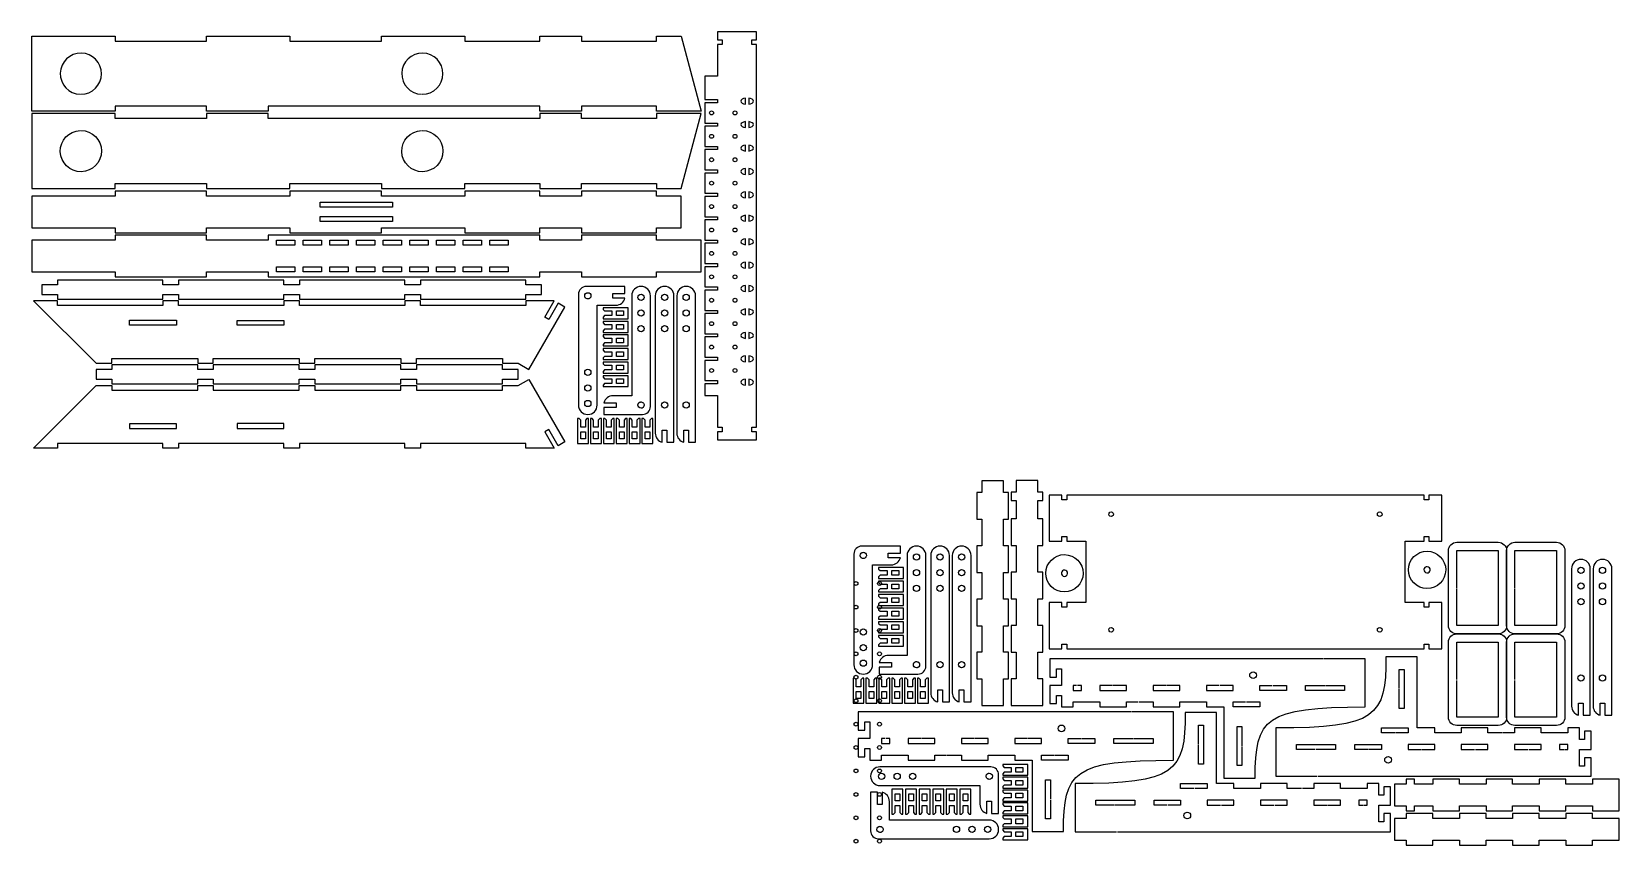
# Model space of a CAD drawing. Extents: x -1476 to 1406, y 11 to 1488.
import ezdxf

# ---------------------------------------------------------------- set-up
doc = ezdxf.new("R2010")
doc.units = 0
doc.layers.add('holes', color=7, linetype='CONTINUOUS')
doc.layers.add('Layer_1', color=7, linetype='CONTINUOUS')

msp = doc.modelspace()

# ---------------------------------------------------------------- linework, layer by layer
at = {"layer": 'holes', "color": 7}
for p, q in [((24.094503, 486.141651), (24.094503, 486.141651)), ((66.614181, 486.141651), (66.614181, 486.141651)), ((24.094503, 443.621976), (24.094503, 443.621976)), ((66.614181, 443.621976), (66.614181, 443.621976)), ((24.094503, 401.102368), (24.094503, 401.102368)), ((66.614181, 401.102368), (66.614181, 401.102368)), ((24.094503, 358.582618), (24.094503, 358.582618)), ((66.614181, 358.582618), (66.614181, 358.582618)), ((24.094503, 316.062966), (24.094503, 316.062966)), ((66.614181, 316.062966), (66.614181, 316.062966)), ((24.094503, 273.543268), (24.094503, 273.543268)), ((66.614181, 273.543268), (66.614181, 273.543268)), ((24.094503, 231.023526), (24.094503, 231.023526)), ((66.614181, 231.023526), (66.614181, 231.023526)), ((24.094503, 188.503918), (24.094503, 188.503918)), ((66.614181, 188.503918), (66.614181, 188.503918)), ((24.094503, 145.984168), (24.094503, 145.984168)), ((66.614181, 145.984168), (66.614181, 145.984168)), ((24.094503, 103.464561), (24.094503, 103.464561)), ((66.614181, 103.464561), (66.614181, 103.464561)), ((24.094503, 60.944901), (24.094503, 60.944901)), ((66.614181, 60.944901), (66.614181, 60.944901)), ((24.094503, 18.425226), (24.094503, 18.425226)), ((66.614181, 18.425226), (66.614181, 18.425226))]:
    msp.add_line(p, q, dxfattribs=at)
for points in [[(17.007888, 486.141651), (17.007888, 487.407553), (17.683239, 488.577294), (18.779542, 489.210245)], [(18.779542, 483.073057), (17.683239, 483.706008), (17.007888, 484.875749), (17.007888, 486.141651)], [(18.779542, 489.210245), (19.875845, 489.843196), (21.226546, 489.843196), (22.322849, 489.210245)], [(22.322849, 483.073057), (21.226546, 482.440106), (19.875845, 482.440106), (18.779542, 483.073057)], [(22.322849, 489.210245), (23.419152, 488.577294), (24.094503, 487.407553), (24.094503, 486.141651)], [(24.094503, 486.141651), (24.094503, 484.875749), (23.419152, 483.706008), (22.322849, 483.073057)], [(59.527566, 486.141651), (59.527566, 487.407553), (60.202917, 488.577294), (61.29922, 489.210245)], [(61.29922, 483.073057), (60.202917, 483.706008), (59.527566, 484.875749), (59.527566, 486.141651)], [(61.29922, 489.210245), (62.395523, 489.843196), (63.746224, 489.843196), (64.842527, 489.210245)], [(64.842527, 483.073057), (63.746224, 482.440106), (62.395523, 482.440106), (61.29922, 483.073057)], [(64.842527, 489.210245), (65.93883, 488.577294), (66.614181, 487.407553), (66.614181, 486.141651)], [(66.614181, 486.141651), (66.614181, 484.875749), (65.93883, 483.706008), (64.842527, 483.073057)], [(17.007888, 443.621976), (17.007888, 444.887878), (17.683239, 446.057619), (18.779542, 446.69057)], [(18.779542, 440.553382), (17.683239, 441.186333), (17.007888, 442.356074), (17.007888, 443.621976)], [(18.779542, 446.69057), (19.875845, 447.323521), (21.226546, 447.323521), (22.322849, 446.69057)], [(22.322849, 440.553382), (21.226546, 439.920431), (19.875845, 439.920431), (18.779542, 440.553382)], [(22.322849, 446.69057), (23.419152, 446.057619), (24.094503, 444.887878), (24.094503, 443.621976)], [(24.094503, 443.621976), (24.094503, 442.356074), (23.419152, 441.186333), (22.322849, 440.553382)], [(59.527566, 443.621976), (59.527566, 444.887878), (60.202917, 446.057619), (61.29922, 446.69057)], [(61.29922, 440.553382), (60.202917, 441.186333), (59.527566, 442.356074), (59.527566, 443.621976)], [(61.29922, 446.69057), (62.395523, 447.323521), (63.746224, 447.323521), (64.842527, 446.69057)], [(64.842527, 440.553382), (63.746224, 439.920431), (62.395523, 439.920431), (61.29922, 440.553382)], [(64.842527, 446.69057), (65.93883, 446.057619), (66.614181, 444.887878), (66.614181, 443.621976)], [(66.614181, 443.621976), (66.614181, 442.356074), (65.93883, 441.186333), (64.842527, 440.553382)], [(17.007888, 401.102368), (17.007888, 402.36827), (17.683239, 403.538011), (18.779542, 404.170962)], [(18.779542, 404.170962), (19.875845, 404.803913), (21.226546, 404.803913), (22.322849, 404.170962)], [(22.322849, 404.170962), (23.419152, 403.538011), (24.094503, 402.36827), (24.094503, 401.102368)], [(59.527566, 401.102368), (59.527566, 402.36827), (60.202917, 403.538011), (61.29922, 404.170962)], [(61.29922, 404.170962), (62.395523, 404.803913), (63.746224, 404.803913), (64.842527, 404.170962)], [(64.842527, 404.170962), (65.93883, 403.538011), (66.614181, 402.36827), (66.614181, 401.102368)], [(18.779542, 398.033774), (17.683239, 398.666725), (17.007888, 399.836467), (17.007888, 401.102368)], [(22.322849, 398.033774), (21.226546, 397.400823), (19.875845, 397.400823), (18.779542, 398.033774)], [(24.094503, 401.102368), (24.094503, 399.836467), (23.419152, 398.666725), (22.322849, 398.033774)], [(61.29922, 398.033774), (60.202917, 398.666725), (59.527566, 399.836467), (59.527566, 401.102368)], [(64.842527, 398.033774), (63.746224, 397.400823), (62.395523, 397.400823), (61.29922, 398.033774)], [(66.614181, 401.102368), (66.614181, 399.836467), (65.93883, 398.666725), (64.842527, 398.033774)], [(17.007888, 358.582618), (17.007888, 359.84852), (17.683239, 361.018261), (18.779542, 361.651212)], [(18.779542, 355.514024), (17.683239, 356.146975), (17.007888, 357.316717), (17.007888, 358.582618)], [(18.779542, 361.651212), (19.875845, 362.284163), (21.226546, 362.284163), (22.322849, 361.651212)], [(22.322849, 355.514024), (21.226546, 354.881073), (19.875845, 354.881073), (18.779542, 355.514024)], [(22.322849, 361.651212), (23.419152, 361.018261), (24.094503, 359.84852), (24.094503, 358.582618)], [(24.094503, 358.582618), (24.094503, 357.316717), (23.419152, 356.146975), (22.322849, 355.514024)], [(59.527566, 358.582618), (59.527566, 359.84852), (60.202917, 361.018261), (61.29922, 361.651212)], [(61.29922, 355.514024), (60.202917, 356.146975), (59.527566, 357.316717), (59.527566, 358.582618)], [(61.29922, 361.651212), (62.395523, 362.284163), (63.746224, 362.284163), (64.842527, 361.651212)], [(64.842527, 355.514024), (63.746224, 354.881073), (62.395523, 354.881073), (61.29922, 355.514024)], [(64.842527, 361.651212), (65.93883, 361.018261), (66.614181, 359.84852), (66.614181, 358.582618)], [(66.614181, 358.582618), (66.614181, 357.316717), (65.93883, 356.146975), (64.842527, 355.514024)], [(17.007888, 316.062966), (17.007888, 317.328868), (17.683239, 318.498609), (18.779542, 319.13156)], [(18.779542, 319.13156), (19.875845, 319.764511), (21.226546, 319.764511), (22.322849, 319.13156)], [(22.322849, 319.13156), (23.419152, 318.498609), (24.094503, 317.328868), (24.094503, 316.062966)], [(59.527566, 316.062966), (59.527566, 317.328868), (60.202917, 318.498609), (61.29922, 319.13156)], [(61.29922, 319.13156), (62.395523, 319.764511), (63.746224, 319.764511), (64.842527, 319.13156)], [(64.842527, 319.13156), (65.93883, 318.498609), (66.614181, 317.328868), (66.614181, 316.062966)], [(18.779542, 312.994372), (17.683239, 313.627323), (17.007888, 314.797064), (17.007888, 316.062966)], [(22.322849, 312.994372), (21.226546, 312.361421), (19.875845, 312.361421), (18.779542, 312.994372)], [(24.094503, 316.062966), (24.094503, 314.797064), (23.419152, 313.627323), (22.322849, 312.994372)], [(61.29922, 312.994372), (60.202917, 313.627323), (59.527566, 314.797064), (59.527566, 316.062966)], [(64.842527, 312.994372), (63.746224, 312.361421), (62.395523, 312.361421), (61.29922, 312.994372)], [(66.614181, 316.062966), (66.614181, 314.797064), (65.93883, 313.627323), (64.842527, 312.994372)], [(17.007888, 273.543268), (17.007888, 274.80917), (17.683239, 275.978911), (18.779542, 276.611862)], [(18.779542, 270.474674), (17.683239, 271.107625), (17.007888, 272.277367), (17.007888, 273.543268)], [(18.779542, 276.611862), (19.875845, 277.244813), (21.226546, 277.244813), (22.322849, 276.611862)], [(22.322849, 270.474674), (21.226546, 269.841723), (19.875845, 269.841723), (18.779542, 270.474674)], [(22.322849, 276.611862), (23.419152, 275.978911), (24.094503, 274.80917), (24.094503, 273.543268)], [(24.094503, 273.543268), (24.094503, 272.277367), (23.419152, 271.107625), (22.322849, 270.474674)], [(59.527566, 273.543268), (59.527566, 274.80917), (60.202917, 275.978911), (61.29922, 276.611862)], [(61.29922, 270.474674), (60.202917, 271.107625), (59.527566, 272.277367), (59.527566, 273.543268)], [(61.29922, 276.611862), (62.395523, 277.244813), (63.746224, 277.244813), (64.842527, 276.611862)], [(64.842527, 270.474674), (63.746224, 269.841723), (62.395523, 269.841723), (61.29922, 270.474674)], [(64.842527, 276.611862), (65.93883, 275.978911), (66.614181, 274.80917), (66.614181, 273.543268)], [(66.614181, 273.543268), (66.614181, 272.277367), (65.93883, 271.107625), (64.842527, 270.474674)], [(17.007888, 231.023526), (17.007888, 232.289428), (17.683239, 233.459169), (18.779542, 234.09212)], [(18.779542, 227.954932), (17.683239, 228.587883), (17.007888, 229.757624), (17.007888, 231.023526)], [(18.779542, 234.09212), (19.875845, 234.725071), (21.226546, 234.725071), (22.322849, 234.09212)], [(22.322849, 234.09212), (23.419152, 233.459169), (24.094503, 232.289428), (24.094503, 231.023526)], [(24.094503, 231.023526), (24.094503, 229.757624), (23.419152, 228.587883), (22.322849, 227.954932)], [(59.527566, 231.023526), (59.527566, 232.289428), (60.202917, 233.459169), (61.29922, 234.09212)], [(61.29922, 227.954932), (60.202917, 228.587883), (59.527566, 229.757624), (59.527566, 231.023526)], [(61.29922, 234.09212), (62.395523, 234.725071), (63.746224, 234.725071), (64.842527, 234.09212)], [(64.842527, 234.09212), (65.93883, 233.459169), (66.614181, 232.289428), (66.614181, 231.023526)], [(66.614181, 231.023526), (66.614181, 229.757624), (65.93883, 228.587883), (64.842527, 227.954932)], [(22.322849, 227.954932), (21.226546, 227.321981), (19.875845, 227.321981), (18.779542, 227.954932)], [(64.842527, 227.954932), (63.746224, 227.321981), (62.395523, 227.321981), (61.29922, 227.954932)], [(17.007888, 188.503918), (17.007888, 189.76982), (17.683239, 190.939561), (18.779542, 191.572512)], [(18.779542, 185.435324), (17.683239, 186.068275), (17.007888, 187.238017), (17.007888, 188.503918)], [(18.779542, 191.572512), (19.875845, 192.205463), (21.226546, 192.205463), (22.322849, 191.572512)], [(22.322849, 185.435324), (21.226546, 184.802373), (19.875845, 184.802373), (18.779542, 185.435324)], [(22.322849, 191.572512), (23.419152, 190.939561), (24.094503, 189.76982), (24.094503, 188.503918)], [(24.094503, 188.503918), (24.094503, 187.238017), (23.419152, 186.068275), (22.322849, 185.435324)], [(59.527566, 188.503918), (59.527566, 189.76982), (60.202917, 190.939561), (61.29922, 191.572512)], [(61.29922, 185.435324), (60.202917, 186.068275), (59.527566, 187.238017), (59.527566, 188.503918)], [(61.29922, 191.572512), (62.395523, 192.205463), (63.746224, 192.205463), (64.842527, 191.572512)], [(64.842527, 185.435324), (63.746224, 184.802373), (62.395523, 184.802373), (61.29922, 185.435324)], [(64.842527, 191.572512), (65.93883, 190.939561), (66.614181, 189.76982), (66.614181, 188.503918)], [(66.614181, 188.503918), (66.614181, 187.238017), (65.93883, 186.068275), (64.842527, 185.435324)], [(17.007888, 145.984168), (17.007888, 147.25007), (17.683239, 148.419811), (18.779542, 149.052762)], [(18.779542, 142.915574), (17.683239, 143.548525), (17.007888, 144.718267), (17.007888, 145.984168)], [(18.779542, 149.052762), (19.875845, 149.685713), (21.226546, 149.685713), (22.322849, 149.052762)], [(22.322849, 149.052762), (23.419152, 148.419811), (24.094503, 147.25007), (24.094503, 145.984168)], [(24.094503, 145.984168), (24.094503, 144.718267), (23.419152, 143.548525), (22.322849, 142.915574)], [(59.527566, 145.984168), (59.527566, 147.25007), (60.202917, 148.419811), (61.29922, 149.052762)], [(61.29922, 142.915574), (60.202917, 143.548525), (59.527566, 144.718267), (59.527566, 145.984168)], [(61.29922, 149.052762), (62.395523, 149.685713), (63.746224, 149.685713), (64.842527, 149.052762)], [(64.842527, 149.052762), (65.93883, 148.419811), (66.614181, 147.25007), (66.614181, 145.984168)], [(66.614181, 145.984168), (66.614181, 144.718267), (65.93883, 143.548525), (64.842527, 142.915574)], [(22.322849, 142.915574), (21.226546, 142.282623), (19.875845, 142.282623), (18.779542, 142.915574)], [(64.842527, 142.915574), (63.746224, 142.282623), (62.395523, 142.282623), (61.29922, 142.915574)], [(17.007888, 103.464561), (17.007888, 104.730463), (17.683239, 105.900204), (18.779542, 106.533155)], [(18.779542, 100.395967), (17.683239, 101.028918), (17.007888, 102.198659), (17.007888, 103.464561)], [(18.779542, 106.533155), (19.875845, 107.166106), (21.226546, 107.166106), (22.322849, 106.533155)], [(22.322849, 100.395967), (21.226546, 99.763016), (19.875845, 99.763016), (18.779542, 100.395967)], [(22.322849, 106.533155), (23.419152, 105.900204), (24.094503, 104.730463), (24.094503, 103.464561)], [(24.094503, 103.464561), (24.094503, 102.198659), (23.419152, 101.028918), (22.322849, 100.395967)], [(59.527566, 103.464561), (59.527566, 104.730463), (60.202917, 105.900204), (61.29922, 106.533155)], [(61.29922, 100.395967), (60.202917, 101.028918), (59.527566, 102.198659), (59.527566, 103.464561)], [(61.29922, 106.533155), (62.395523, 107.166106), (63.746224, 107.166106), (64.842527, 106.533155)], [(64.842527, 100.395967), (63.746224, 99.763016), (62.395523, 99.763016), (61.29922, 100.395967)], [(64.842527, 106.533155), (65.93883, 105.900204), (66.614181, 104.730463), (66.614181, 103.464561)], [(66.614181, 103.464561), (66.614181, 102.198659), (65.93883, 101.028918), (64.842527, 100.395967)], [(17.007888, 60.944901), (17.007888, 62.210803), (17.683239, 63.380544), (18.779542, 64.013495)], [(18.779542, 57.876307), (17.683239, 58.509258), (17.007888, 59.678999), (17.007888, 60.944901)], [(18.779542, 64.013495), (19.875845, 64.646446), (21.226546, 64.646446), (22.322849, 64.013495)], [(22.322849, 57.876307), (21.226546, 57.243356), (19.875845, 57.243356), (18.779542, 57.876307)], [(22.322849, 64.013495), (23.419152, 63.380544), (24.094503, 62.210803), (24.094503, 60.944901)], [(24.094503, 60.944901), (24.094503, 59.678999), (23.419152, 58.509258), (22.322849, 57.876307)], [(59.527566, 60.944901), (59.527566, 62.210803), (60.202917, 63.380544), (61.29922, 64.013495)], [(61.29922, 57.876307), (60.202917, 58.509258), (59.527566, 59.678999), (59.527566, 60.944901)], [(61.29922, 64.013495), (62.395523, 64.646446), (63.746224, 64.646446), (64.842527, 64.013495)], [(64.842527, 57.876307), (63.746224, 57.243356), (62.395523, 57.243356), (61.29922, 57.876307)], [(64.842527, 64.013495), (65.93883, 63.380544), (66.614181, 62.210803), (66.614181, 60.944901)], [(66.614181, 60.944901), (66.614181, 59.678999), (65.93883, 58.509258), (64.842527, 57.876307)], [(17.007888, 18.425226), (17.007888, 19.691128), (17.683239, 20.860869), (18.779542, 21.49382)], [(18.779542, 15.356632), (17.683239, 15.989583), (17.007888, 17.159324), (17.007888, 18.425226)], [(18.779542, 21.49382), (19.875845, 22.126771), (21.226546, 22.126771), (22.322849, 21.49382)], [(22.322849, 15.356632), (21.226546, 14.723681), (19.875845, 14.723681), (18.779542, 15.356632)], [(22.322849, 21.49382), (23.419152, 20.860869), (24.094503, 19.691128), (24.094503, 18.425226)], [(24.094503, 18.425226), (24.094503, 17.159324), (23.419152, 15.989583), (22.322849, 15.356632)], [(59.527566, 18.425226), (59.527566, 19.691128), (60.202917, 20.860869), (61.29922, 21.49382)], [(61.29922, 15.356632), (60.202917, 15.989583), (59.527566, 17.159324), (59.527566, 18.425226)], [(61.29922, 21.49382), (62.395523, 22.126771), (63.746224, 22.126771), (64.842527, 21.49382)], [(64.842527, 15.356632), (63.746224, 14.723681), (62.395523, 14.723681), (61.29922, 15.356632)], [(64.842527, 21.49382), (65.93883, 20.860869), (66.614181, 19.691128), (66.614181, 18.425226)], [(66.614181, 18.425226), (66.614181, 17.159324), (65.93883, 15.989583), (64.842527, 15.356632)]]:
    msp.add_open_spline(points, degree=3, dxfattribs=at)
at = {"layer": 'Layer_1', "color": 3}
for p, q in [((-1475.77875, 1344.005795), (-1475.77875, 1480.068575)), ((-1475.77875, 1480.068575), (-1324.60575, 1480.06847)), ((-1324.60575, 1480.06847), (-1324.60575, 1471.003573)), ((-1324.60575, 1471.003573), (-1158.3111, 1471.00313)), ((-1158.3111, 1480.068035), (-1007.11725, 1480.06865)), ((-1158.3111, 1471.00313), (-1158.3111, 1480.068035)), ((-1007.11725, 1480.06865), (-1007.117925, 1471.00334)), ((-1007.117925, 1471.00334), (-840.8184, 1471.00262)), ((-840.8184, 1471.00262), (-840.817725, 1480.067923)), ((-840.817725, 1480.067923), (-689.64174, 1480.06862)), ((-689.64174, 1480.06862), (-689.642355, 1471.00331)), ((-689.642355, 1471.00331), (-553.561747, 1471.00325)), ((-553.561747, 1471.00325), (-553.561125, 1480.06856)), ((-553.561125, 1480.06856), (-477.987742, 1480.069025)), ((-477.987742, 1480.069025), (-477.988365, 1471.003723)), ((-477.988365, 1471.003723), (-341.907757, 1471.003663)), ((-341.907757, 1471.003663), (-341.907112, 1480.06898)), ((-341.907112, 1480.06898), (-296.741362, 1480.06823)), ((-296.741362, 1480.06823), (-260.283465, 1344.005495)), ((-160.134787, 1488.215848), (-230.999512, 1488.215848)), ((-230.999512, 1488.215848), (-230.999512, 1473.374023)), ((-230.999512, 1473.374023), (-222.496087, 1473.374023)), ((-222.496087, 1473.374023), (-222.496087, 1464.869173)), ((-168.638212, 1464.868348), (-168.638212, 1473.373198)), ((-168.638212, 1473.373198), (-160.134787, 1473.373198)), ((-160.134787, 1473.373198), (-160.134787, 1488.215848)), ((-222.496087, 1464.869173), (-230.999512, 1464.869173)), ((-230.999512, 1464.869173), (-230.999512, 1407.429748)), ((-160.134787, 1464.868348), (-168.638212, 1464.868348)), ((-160.134787, 770.300975), (-160.134787, 1464.868348)), ((-230.999512, 1407.429748), (-253.676737, 1407.429748)), ((-253.676737, 1407.429748), (-253.676737, 1364.910823)), ((-253.676737, 1364.910823), (-230.999512, 1364.910823)), ((-253.676737, 1359.172948), (-253.676737, 1322.456698)), ((-230.999512, 1359.240448), (-252.581062, 1359.240448)), ((-230.999512, 1364.910823), (-230.999512, 1359.240448)), ((-1324.604227, 1344.005885), (-1475.77875, 1344.005795)), ((-1475.77875, 1339.505818), (-1475.77875, 1203.443045)), ((-1324.604302, 1339.505735), (-1475.77875, 1339.505818)), ((-1324.604527, 1330.413148), (-1324.604302, 1339.505735)), ((-1158.309952, 1330.413583), (-1324.604527, 1330.413148)), ((-1158.309877, 1353.098038), (-1324.604452, 1353.098465)), ((-1324.604452, 1353.098465), (-1324.604227, 1344.005885)), ((-1158.309728, 1339.506163), (-1158.309952, 1330.413583)), ((-1158.309652, 1344.00545), (-1158.309877, 1353.098038)), ((-1046.423977, 1339.505803), (-1158.309728, 1339.506163)), ((-1046.423902, 1344.005818), (-1158.309652, 1344.00545)), ((-1046.423977, 1330.412818), (-1046.423977, 1339.505803)), ((-553.561207, 1330.413058), (-1046.423977, 1330.412818)), ((-553.561132, 1353.098563), (-1046.423902, 1353.098803)), ((-1046.423902, 1353.098803), (-1046.423902, 1344.005818)), ((-477.987772, 1339.505308), (-553.562707, 1339.506058)), ((-553.562707, 1339.506058), (-553.561207, 1330.413058)), ((-553.562632, 1344.005563), (-553.561132, 1353.098563)), ((-477.987697, 1344.006313), (-553.562632, 1344.005563)), ((-477.987592, 1330.414235), (-477.987772, 1339.505308)), ((-477.987517, 1353.097385), (-477.987697, 1344.006313)), ((-341.907, 1330.414303), (-477.987592, 1330.414235)), ((-341.906925, 1353.097318), (-477.987517, 1353.097385)), ((-260.28354, 1339.506125), (-341.907187, 1339.505375)), ((-341.907187, 1339.505375), (-341.907, 1330.414303)), ((-341.907112, 1344.006245), (-341.906925, 1353.097318)), ((-260.283465, 1344.005495), (-341.907112, 1344.006245)), ((-296.741445, 1203.44339), (-260.28354, 1339.506125)), ((-253.676737, 1316.652748), (-253.676737, 1279.934923)), ((-252.581062, 1322.390698), (-230.999512, 1322.390698)), ((-230.999512, 1316.720248), (-252.581062, 1316.720248)), ((-230.999512, 1322.390698), (-230.999512, 1316.720248)), ((-253.676737, 1274.132548), (-253.676737, 1237.413298)), ((-252.581062, 1279.868923), (-230.999512, 1279.868923)), ((-230.999512, 1274.200048), (-252.581062, 1274.200048)), ((-230.999512, 1279.868923), (-230.999512, 1274.200048)), ((-1324.60575, 1212.508048), (-1158.311175, 1212.508483)), ((-1324.60575, 1203.44315), (-1324.60575, 1212.508048)), ((-1158.311175, 1212.508483), (-1158.311175, 1203.443578)), ((-1007.118, 1212.50828), (-840.818475, 1212.508993)), ((-1007.117325, 1203.44297), (-1007.118, 1212.50828)), ((-840.818475, 1212.508993), (-840.8178, 1203.443698)), ((-689.64243, 1212.50831), (-553.561822, 1212.50837)), ((-689.641807, 1203.443), (-689.64243, 1212.50831)), ((-553.561822, 1212.50837), (-553.5612, 1203.44306)), ((-477.98844, 1212.507898), (-341.907832, 1212.507958)), ((-477.987817, 1203.442595), (-477.98844, 1212.507898)), ((-341.907832, 1212.507958), (-341.907187, 1203.44264)), ((-253.676737, 1231.610848), (-253.676737, 1194.894523)), ((-252.581062, 1237.347298), (-230.999512, 1237.347298)), ((-230.999512, 1231.678348), (-252.581062, 1231.678348)), ((-230.999512, 1237.347298), (-230.999512, 1231.678348)), ((-1324.60575, 1189.877525), (-1475.780775, 1189.867925)), ((-1475.780775, 1189.867925), (-1475.780775, 1132.436728)), ((-1475.77875, 1203.443045), (-1324.60575, 1203.44315)), ((-1158.312075, 1198.943128), (-1324.60575, 1198.943128)), ((-1324.60575, 1198.943128), (-1324.60575, 1189.877525)), ((-1158.312075, 1189.877525), (-1158.312075, 1198.943128)), ((-1007.112075, 1189.877525), (-1158.312075, 1189.877525)), ((-1158.311175, 1203.443578), (-1007.117325, 1203.44297)), ((-840.816675, 1198.943128), (-1007.112075, 1198.943128)), ((-1007.112075, 1198.943128), (-1007.112075, 1189.877525)), ((-840.8178, 1203.443698), (-689.641807, 1203.443)), ((-840.816675, 1189.877525), (-840.816675, 1198.943128)), ((-689.64315, 1189.877525), (-840.816675, 1189.877525)), ((-553.563525, 1198.943128), (-689.64315, 1198.943128)), ((-689.64315, 1198.943128), (-689.64315, 1189.877525)), ((-553.563525, 1189.877525), (-553.563525, 1198.943128)), ((-477.9885, 1189.877525), (-553.563525, 1189.877525)), ((-553.5612, 1203.44306), (-477.987817, 1203.442595)), ((-341.908875, 1198.943128), (-477.9885, 1198.943128)), ((-477.9885, 1198.943128), (-477.9885, 1189.877525)), ((-341.908875, 1189.877525), (-341.908875, 1198.943128)), ((-296.7432, 1189.8695), (-341.908875, 1189.877525)), ((-341.907187, 1203.44264), (-296.741445, 1203.44339)), ((-296.7432, 1132.42262), (-296.7432, 1189.8695)), ((-253.676737, 1189.090648), (-253.676737, 1152.374398)), ((-252.581062, 1194.828523), (-230.999512, 1194.828523)), ((-230.999512, 1189.158148), (-252.581062, 1189.158148)), ((-230.999512, 1194.828523), (-230.999512, 1189.158148)), ((-1475.780775, 1132.43297), (-1324.60575, 1132.440995)), ((-1475.780775, 1132.436728), (-1475.780775, 1132.43297)), ((-1324.60575, 1132.440995), (-1324.60575, 1123.348835)), ((-1158.312075, 1123.348835), (-1158.312075, 1132.440995)), ((-1158.312075, 1132.440995), (-1007.112075, 1132.440995)), ((-1007.112075, 1132.440995), (-1007.112075, 1123.348835)), ((-840.816675, 1123.348835), (-840.816675, 1132.440995)), ((-840.816675, 1132.440995), (-689.64315, 1132.440995)), ((-689.64315, 1132.440995), (-689.64315, 1123.348835)), ((-553.563525, 1123.348835), (-553.563525, 1132.440995)), ((-553.563525, 1132.440995), (-477.9885, 1132.440995)), ((-477.9885, 1132.440995), (-477.9885, 1123.348835)), ((-341.908875, 1123.348835), (-341.908875, 1132.440995)), ((-341.908875, 1132.440995), (-296.7432, 1132.42262)), ((-253.676737, 1146.571948), (-253.676737, 1109.85563)), ((-252.581062, 1152.308398), (-230.999512, 1152.308398)), ((-230.999512, 1146.639448), (-252.581062, 1146.639448)), ((-230.999512, 1152.308398), (-230.999512, 1146.639448)), ((-1324.606125, 1109.783308), (-1475.7801, 1109.778808)), ((-1475.7801, 1109.778808), (-1475.7801, 1052.345983)), ((-1324.606125, 1118.848835), (-1324.606125, 1109.783308)), ((-1158.312075, 1118.848835), (-1324.606125, 1118.848835)), ((-1324.60575, 1123.348835), (-1158.312075, 1123.348835)), ((-1158.312075, 1109.783308), (-1158.312075, 1118.848835)), ((-1046.425725, 1109.783308), (-1158.312075, 1109.783308)), ((-789.4179, 1118.844335), (-1046.425725, 1118.848835)), ((-1046.425725, 1118.848835), (-1046.425725, 1109.783308)), ((-1007.112075, 1123.348835), (-840.816675, 1123.348835)), ((-689.643525, 1118.848835), (-789.4179, 1118.844335)), ((-553.563, 1118.848835), (-689.643525, 1118.848835)), ((-689.64315, 1123.348835), (-553.563525, 1123.348835)), ((-553.563, 1109.783308), (-553.563, 1118.848835)), ((-477.98925, 1109.783308), (-553.563, 1109.783308)), ((-341.9088, 1118.848835), (-477.98925, 1118.848835)), ((-477.98925, 1118.848835), (-477.98925, 1109.783308)), ((-477.9885, 1123.348835), (-341.908875, 1123.348835)), ((-341.9088, 1109.783308), (-341.9088, 1118.848835)), ((-260.283975, 1109.783285), (-341.9088, 1109.783308)), ((-260.283975, 1052.350468), (-260.283975, 1109.783285)), ((-253.676737, 1104.051943), (-253.676737, 1067.334163)), ((-252.581062, 1109.789705), (-230.999512, 1109.789705)), ((-230.999512, 1104.119293), (-252.581062, 1104.119293)), ((-230.999512, 1109.789705), (-230.999512, 1104.119293)), ((-252.581062, 1067.269738), (-230.999512, 1067.269738)), ((-230.999512, 1067.269738), (-230.999512, 1061.600788)), ((-1475.7801, 1052.345983), (-1324.606125, 1052.350483)), ((-1324.606125, 1052.350483), (-1324.606125, 1043.258278)), ((-1324.606125, 1043.258278), (-1158.312075, 1043.258278)), ((-1158.312075, 1043.258278), (-1158.312075, 1052.350483)), ((-1158.312075, 1052.350483), (-1046.425725, 1052.350483)), ((-1046.425725, 1052.350483), (-1046.425725, 1043.258278)), ((-1046.425725, 1043.258278), (-789.4179, 1043.258285)), ((-789.4179, 1043.258285), (-689.643525, 1043.258278)), ((-689.643525, 1043.258278), (-553.563, 1043.258278)), ((-553.563, 1043.258278), (-553.563, 1052.350483)), ((-553.563, 1052.350483), (-477.98925, 1052.350483)), ((-477.98925, 1052.350483), (-477.98925, 1043.258278)), ((-477.98925, 1043.258278), (-341.9088, 1043.258278)), ((-341.9088, 1043.258278), (-341.9088, 1052.350483)), ((-341.9088, 1052.350483), (-260.283975, 1052.350468)), ((-253.676737, 1061.533438), (-253.676737, 1024.814195)), ((-230.999512, 1061.600788), (-252.581062, 1061.600788)), ((-1428.997575, 1028.7533), (-1457.343825, 1028.7533)), ((-1457.343825, 1028.7533), (-1457.343825, 1011.1811)), ((-1457.343825, 1011.1811), (-1428.997575, 1011.1811)), ((-1237.65825, 1037.258225), (-1428.997575, 1037.258225)), ((-1428.997575, 1037.258225), (-1428.997575, 1028.7533)), ((-1428.997575, 1011.1811), (-1428.997575, 1002.676175)), ((-1237.65825, 1028.7533), (-1237.65825, 1037.258225)), ((-1209.312075, 1028.7533), (-1237.65825, 1028.7533)), ((-1237.65825, 1002.676175), (-1237.65825, 1011.1811)), ((-1237.65825, 1011.1811), (-1209.312075, 1011.1811)), ((-1017.972675, 1037.258225), (-1209.312075, 1037.258225)), ((-1209.312075, 1037.258225), (-1209.312075, 1028.7533)), ((-1209.312075, 1011.1811), (-1209.312075, 1002.676175)), ((-1017.972675, 1028.7533), (-1017.972675, 1037.258225)), ((-989.6265, 1028.7533), (-1017.972675, 1028.7533)), ((-1017.972675, 1002.676175), (-1017.972675, 1011.1811)), ((-1017.972675, 1011.1811), (-989.6265, 1011.1811)), ((-798.2886, 1037.258225), (-989.6265, 1037.258225)), ((-989.6265, 1037.258225), (-989.6265, 1028.7533)), ((-989.6265, 1011.1811), (-989.6265, 1002.676175)), ((-798.2886, 1028.7533), (-798.2886, 1037.258225)), ((-769.942425, 1028.7533), (-798.2886, 1028.7533)), ((-798.2886, 1002.676175), (-798.2886, 1011.1811)), ((-798.2886, 1011.1811), (-769.942425, 1011.1811)), ((-578.603093, 1037.258225), (-769.942425, 1037.258225)), ((-769.942425, 1037.258225), (-769.942425, 1028.7533)), ((-769.942425, 1011.1811), (-769.942425, 1002.676175)), ((-578.603093, 1028.7533), (-578.603093, 1037.258225)), ((-550.256842, 1028.7533), (-578.603093, 1028.7533)), ((-578.603093, 1002.676175), (-578.603093, 1011.1811)), ((-578.603093, 1011.1811), (-550.256842, 1011.1811)), ((-550.256842, 1011.1811), (-550.256842, 1028.7533)), ((-253.676737, 1019.013403), (-253.676737, 982.29563)), ((-252.581062, 1024.74827), (-230.999512, 1024.74827)), ((-230.999512, 1019.079328), (-252.581062, 1019.079328)), ((-230.999512, 1024.74827), (-230.999512, 1019.079328)), ((-1428.996225, 999.676145), (-1472.3424, 999.676145)), ((-1472.3424, 999.676145), (-1358.957625, 886.29137)), ((-1428.997575, 1002.676175), (-1237.65825, 1002.676175)), ((-1428.996225, 991.17122), (-1428.996225, 999.676145)), ((-1237.656825, 991.17122), (-1428.996225, 991.17122)), ((-1209.31065, 999.676145), (-1237.656825, 999.676145)), ((-1237.656825, 999.676145), (-1237.656825, 991.17122)), ((-1209.312075, 1002.676175), (-1017.972675, 1002.676175)), ((-1209.31065, 991.17122), (-1209.31065, 999.676145)), ((-1017.972675, 991.17122), (-1209.31065, 991.17122)), ((-989.6265, 999.676145), (-1017.972675, 999.676145)), ((-1017.972675, 999.676145), (-1017.972675, 991.17122)), ((-989.6265, 1002.676175), (-798.2886, 1002.676175)), ((-989.6265, 991.17122), (-989.6265, 999.676145)), ((-798.2871, 991.17122), (-989.6265, 991.17122)), ((-769.940925, 999.676145), (-798.2871, 999.676145)), ((-798.2871, 999.676145), (-798.2871, 991.17122)), ((-769.942425, 1002.676175), (-578.603093, 1002.676175)), ((-769.940925, 991.17122), (-769.940925, 999.676145)), ((-578.60163, 991.17122), (-769.940925, 991.17122)), ((-527.43753, 999.676145), (-578.60163, 999.676145)), ((-578.60163, 999.676145), (-578.60163, 991.17122)), ((-573.260805, 874.95347), (-507.796905, 988.33967)), ((-544.44438, 970.219595), (-527.43753, 999.676145)), ((-520.072305, 995.42657), (-537.079155, 965.967095)), ((-507.796905, 988.33967), (-520.072305, 995.42657)), ((-252.581062, 982.229705), (-230.999512, 982.229705)), ((-230.999512, 982.229705), (-230.999512, 976.559293)), ((-537.079155, 965.967095), (-544.44438, 970.219595)), ((-253.676737, 976.491943), (-253.676737, 939.775632)), ((-230.999512, 976.559293), (-252.581062, 976.559293)), ((-253.676737, 933.973407), (-253.676737, 897.257097)), ((-252.581062, 939.709707), (-230.999512, 939.709707)), ((-230.999512, 934.040757), (-252.581062, 934.040757)), ((-230.999512, 939.709707), (-230.999512, 934.040757)), ((-1330.61145, 886.29137), (-1330.61145, 894.79622)), ((-1330.61145, 894.79622), (-1174.5294, 894.79622)), ((-1174.5294, 894.79622), (-1174.5294, 886.29137)), ((-1146.183225, 886.29137), (-1146.183225, 894.79622)), ((-1146.183225, 894.79622), (-990.1011, 894.79622)), ((-990.1011, 894.79622), (-990.1011, 886.29137)), ((-961.754925, 886.29137), (-961.754925, 894.79622)), ((-961.754925, 894.79622), (-805.672875, 894.79622)), ((-805.672875, 894.79622), (-805.672875, 886.29137)), ((-777.3267, 886.29137), (-777.3267, 894.79622)), ((-777.3267, 894.79622), (-621.24618, 894.79622)), ((-621.24618, 894.79622), (-621.24618, 886.29137)), ((-252.581062, 897.191172), (-230.999512, 897.191172)), ((-230.999512, 897.191172), (-230.999512, 891.520767)), ((-1330.6158, 874.787975), (-1358.961975, 874.787975)), ((-1358.961975, 874.787975), (-1358.961975, 857.212775)), ((-1358.957625, 886.29137), (-1330.61145, 886.29137)), ((-1174.529325, 883.2914), (-1330.6158, 883.2914)), ((-1330.6158, 883.2914), (-1330.6158, 874.787975)), ((-1174.5294, 886.29137), (-1146.183225, 886.29137)), ((-1174.529325, 874.787975), (-1174.529325, 883.2914)), ((-1146.18315, 874.787975), (-1174.529325, 874.787975)), ((-990.1011, 883.2914), (-1146.18315, 883.2914)), ((-1146.18315, 883.2914), (-1146.18315, 874.787975)), ((-990.1011, 886.29137), (-961.754925, 886.29137)), ((-990.1011, 874.787975), (-990.1011, 883.2914)), ((-961.754925, 874.787975), (-990.1011, 874.787975)), ((-805.672875, 883.2914), (-961.754925, 883.2914)), ((-961.754925, 883.2914), (-961.754925, 874.787975)), ((-805.672875, 886.29137), (-777.3267, 886.29137)), ((-805.672875, 874.787975), (-805.672875, 883.2914)), ((-777.3267, 874.787975), (-805.672875, 874.787975)), ((-621.246142, 883.2914), (-777.3267, 883.2914)), ((-777.3267, 883.2914), (-777.3267, 874.787975)), ((-621.24618, 886.29137), (-592.898505, 886.29137)), ((-621.246142, 874.787975), (-621.246142, 883.2914)), ((-592.898467, 874.787975), (-621.246142, 874.787975)), ((-592.898505, 886.29137), (-573.260805, 874.95347)), ((-592.898467, 857.212775), (-592.898467, 874.787975)), ((-253.676737, 891.453417), (-253.676737, 854.735644)), ((-230.999512, 891.520767), (-252.581062, 891.520767)), ((-1472.342325, 732.324575), (-1358.95755, 845.70935)), ((-1358.961975, 857.212775), (-1330.6158, 857.212775)), ((-1358.95755, 845.70935), (-1330.611375, 845.70935)), ((-1330.6158, 857.212775), (-1330.6158, 848.70935)), ((-1330.6158, 848.70935), (-1174.53375, 848.70935)), ((-1330.611375, 845.70935), (-1330.611375, 837.2045)), ((-1330.611375, 837.2045), (-1174.529325, 837.2045)), ((-1174.53375, 848.70935), (-1174.53375, 857.212775)), ((-1174.53375, 857.212775), (-1146.187575, 857.212775)), ((-1174.529325, 837.2045), (-1174.529325, 845.70935)), ((-1174.529325, 845.70935), (-1146.18315, 845.70935)), ((-1146.187575, 857.212775), (-1146.187575, 848.70935)), ((-1146.187575, 848.70935), (-990.105525, 848.70935)), ((-1146.18315, 845.70935), (-1146.18315, 837.2045)), ((-1146.18315, 837.2045), (-990.1011, 837.2045)), ((-990.105525, 848.70935), (-990.105525, 857.212775)), ((-990.105525, 857.212775), (-961.75935, 857.212775)), ((-990.1011, 837.2045), (-990.1011, 845.70935)), ((-990.1011, 845.70935), (-961.754925, 845.70935)), ((-961.75935, 857.212775), (-961.75935, 848.70935)), ((-961.75935, 848.70935), (-805.678725, 848.70935)), ((-961.754925, 845.70935), (-961.754925, 837.2045)), ((-961.754925, 837.2045), (-805.672875, 837.2045)), ((-805.678725, 848.70935), (-805.678725, 857.212775)), ((-805.678725, 857.212775), (-777.331125, 857.212775)), ((-805.672875, 837.2045), (-805.672875, 845.70935)), ((-805.672875, 845.70935), (-777.3267, 845.70935)), ((-777.331125, 857.212775), (-777.331125, 848.70935)), ((-777.331125, 848.70935), (-621.246142, 848.70935)), ((-777.3267, 845.70935), (-777.3267, 837.2045)), ((-777.3267, 837.2045), (-621.246143, 837.2045)), ((-621.246143, 837.2045), (-621.246143, 845.70935)), ((-621.246143, 845.70935), (-592.898468, 845.70935)), ((-621.246142, 848.70935), (-621.246142, 857.212775)), ((-621.246142, 857.212775), (-592.898467, 857.212775)), ((-592.898468, 845.70935), (-573.260767, 857.04725)), ((-573.260767, 857.04725), (-507.796867, 743.66105)), ((-230.999512, 849.002277), (-253.676737, 849.002277)), ((-253.676737, 849.002277), (-253.676737, 827.741892)), ((-252.581062, 854.671219), (-230.999512, 854.671219)), ((-230.999512, 854.671219), (-230.999512, 849.002277)), ((-253.676737, 827.741892), (-230.999512, 827.741892)), ((-230.999512, 827.741892), (-230.999512, 770.300975)), ((-537.079117, 766.033625), (-544.444342, 761.781125)), ((-544.444342, 761.781125), (-527.437492, 732.324575)), ((-520.072267, 736.57415), (-537.079117, 766.033625)), ((-230.999512, 770.300975), (-222.496087, 770.300975)), ((-222.496087, 761.797558), (-230.999512, 761.797558)), ((-230.999512, 761.797558), (-230.999512, 746.95283)), ((-222.496087, 770.300975), (-222.496087, 761.797558)), ((-168.638212, 761.797558), (-168.638212, 770.300975)), ((-168.638212, 770.300975), (-160.134787, 770.300975)), ((-160.134787, 761.797558), (-168.638212, 761.797558)), ((-160.134787, 761.129585), (-160.134787, 761.797558)), ((-160.134787, 746.95283), (-160.134787, 761.129585)), ((-1428.99615, 732.324575), (-1472.342325, 732.324575)), ((-1237.65675, 740.8295), (-1428.99615, 740.8295)), ((-1428.99615, 740.8295), (-1428.99615, 732.324575)), ((-1237.65675, 732.324575), (-1237.65675, 740.8295)), ((-1209.310575, 732.324575), (-1237.65675, 732.324575)), ((-1017.972675, 740.8295), (-1209.310575, 740.8295)), ((-1209.310575, 740.8295), (-1209.310575, 732.324575)), ((-1017.972675, 732.324575), (-1017.972675, 740.8295)), ((-989.6265, 732.324575), (-1017.972675, 732.324575)), ((-798.2871, 740.8295), (-989.6265, 740.8295)), ((-989.6265, 740.8295), (-989.6265, 732.324575)), ((-798.2871, 732.324575), (-798.2871, 740.8295)), ((-769.940925, 732.324575), (-798.2871, 732.324575)), ((-578.601592, 740.8295), (-769.940925, 740.8295)), ((-769.940925, 740.8295), (-769.940925, 732.324575)), ((-578.601592, 732.324575), (-578.601592, 740.8295)), ((-527.437492, 732.324575), (-578.601592, 732.324575)), ((-507.796867, 743.66105), (-520.072267, 736.57415)), ((-230.999512, 746.95283), (-160.134787, 746.95283)), ((288.017767, 672.835835), (248.711092, 672.835835)), ((248.711092, 672.835835), (248.711092, 651.662555)), ((288.017767, 651.662555), (288.017767, 672.835835)), ((350.431417, 673.16333), (311.124742, 673.16333)), ((311.124742, 673.16333), (311.124742, 651.99008)), ((350.431417, 651.99008), (350.431417, 673.16333)), ((248.711092, 651.662555), (239.644492, 651.662555)), ((239.644492, 651.662555), (239.644492, 603.289198)), ((297.084443, 651.662555), (288.017767, 651.662555)), ((297.084443, 603.289198), (297.084443, 651.662555)), ((311.124742, 651.99008), (302.058142, 651.99008)), ((302.058142, 651.99008), (302.058142, 636.87008)), ((302.058142, 636.87008), (311.124742, 636.87008)), ((311.124742, 636.87008), (311.124742, 603.61673)), ((359.498092, 651.99008), (350.431417, 651.99008)), ((350.431417, 603.61673), (350.431417, 636.87008)), ((350.431417, 636.87008), (359.498092, 636.87008)), ((359.498092, 636.87008), (359.498092, 651.99008)), ((370.98018, 646.754068), (370.98018, 562.962088)), ((394.507005, 646.754068), (370.98018, 646.754068)), ((394.507005, 638.249188), (394.507005, 646.754068)), ((403.011855, 638.249188), (394.507005, 638.249188)), ((437.593935, 646.754068), (403.011855, 646.754068)), ((403.011855, 646.754068), (403.011855, 638.249188)), ((1017.27945, 646.754068), (437.593935, 646.754068)), ((1051.8615, 646.754068), (1017.27945, 646.754068)), ((1051.8615, 638.249188), (1051.8615, 646.754068)), ((1060.364925, 638.249188), (1051.8615, 638.249188)), ((1083.89325, 646.754068), (1060.364925, 646.754068)), ((1060.364925, 646.754068), (1060.364925, 638.249188)), ((1083.89325, 562.96208), (1083.89325, 646.754068)), ((239.644492, 603.289198), (248.711092, 603.289198)), ((248.711092, 603.289198), (248.711092, 554.91584)), ((288.017767, 554.91584), (288.017767, 603.289198)), ((288.017767, 603.289198), (297.084443, 603.289198)), ((311.124742, 603.61673), (302.058142, 603.61673)), ((302.058142, 603.61673), (302.058142, 555.24338)), ((359.498092, 603.61673), (350.431417, 603.61673)), ((359.498092, 555.24338), (359.498092, 603.61673)), ((248.711092, 554.91584), (239.644492, 554.91584)), ((239.644492, 554.91584), (239.644492, 506.542475)), ((297.084443, 554.91584), (288.017767, 554.91584)), ((297.084443, 506.542475), (297.084443, 554.91584)), ((302.058142, 555.24338), (311.124742, 555.24338)), ((311.124742, 555.24338), (311.124742, 506.869955)), ((350.431417, 506.869955), (350.431417, 555.24338)), ((350.431417, 555.24338), (359.498092, 555.24338)), ((370.98018, 562.962088), (394.507005, 562.962088)), ((394.507005, 562.962088), (394.507005, 571.465498)), ((394.507005, 571.465498), (403.011855, 571.465498)), ((403.011855, 571.465498), (403.011855, 562.962088)), ((403.011855, 562.962088), (437.593935, 562.962088)), ((437.593935, 562.962088), (437.593935, 451.592945)), ((1017.27945, 451.592945), (1017.27945, 562.96208)), ((1017.27945, 562.96208), (1051.8615, 562.96208)), ((1051.8615, 562.96208), (1051.8615, 571.465498)), ((1051.8615, 571.465498), (1060.364925, 571.465498)), ((1060.364925, 571.465498), (1060.364925, 562.96208)), ((1060.364925, 562.96208), (1083.89325, 562.96208)), ((1111.011375, 561.2183), (1186.602, 561.2183)), ((1111.011375, 561.2183), (1111.011375, 561.2183)), ((1216.8381, 561.218225), (1292.42865, 561.218225)), ((1216.8381, 561.218225), (1216.8381, 561.218225)), ((1095.89325, 410.0372), (1095.89325, 546.100175)), ((1201.72005, 546.100175), (1201.72005, 410.0372)), ((1201.72005, 410.0372), (1201.72005, 546.100175)), ((1307.546775, 546.100175), (1307.546775, 410.0372)), ((239.644492, 506.542475), (248.711092, 506.542475)), ((248.711092, 506.542475), (248.711092, 458.14256)), ((288.017767, 458.14256), (288.017767, 506.542475)), ((288.017767, 506.542475), (297.084443, 506.542475)), ((311.124742, 506.869955), (302.058142, 506.869955)), ((302.058142, 506.869955), (302.058142, 458.46998)), ((359.498092, 506.869955), (350.431417, 506.869955)), ((359.498092, 458.46998), (359.498092, 506.869955)), ((365.152328, 505.099415), (365.152328, 505.099415)), ((1023.3588, 511.258858), (1023.3588, 511.258858)), ((248.711092, 458.14256), (239.644492, 458.14256)), ((239.644492, 458.14256), (239.644492, 409.769278)), ((297.084443, 458.14256), (288.017767, 458.14256)), ((297.084443, 409.769278), (297.084443, 458.14256)), ((302.058142, 458.46998), (311.124742, 458.46998)), ((311.124742, 458.46998), (311.124742, 410.096705)), ((350.431417, 410.096705), (350.431417, 458.46998)), ((350.431417, 458.46998), (359.498092, 458.46998)), ((394.507005, 451.592945), (370.98018, 451.592945)), ((370.98018, 451.592945), (370.98018, 367.800958)), ((394.507005, 443.089528), (394.507005, 451.592945)), ((403.011855, 443.089528), (394.507005, 443.089528)), ((437.593935, 451.592945), (403.011855, 451.592945)), ((403.011855, 451.592945), (403.011855, 443.089528)), ((1051.8615, 451.592945), (1017.27945, 451.592945)), ((1051.8615, 443.088065), (1051.8615, 451.592945)), ((1060.364925, 443.088065), (1051.8615, 443.088065)), ((1083.89325, 451.592945), (1060.364925, 451.592945)), ((1060.364925, 451.592945), (1060.364925, 443.088065)), ((1083.89325, 367.800958), (1083.89325, 451.592945)), ((239.644492, 409.769278), (248.711092, 409.769278)), ((248.711092, 409.769278), (248.711092, 361.39592)), ((288.017767, 361.39592), (288.017767, 409.769278)), ((288.017767, 409.769278), (297.084443, 409.769278)), ((311.124742, 410.096705), (302.058142, 410.096705)), ((302.058142, 410.096705), (302.058142, 361.723355)), ((359.498092, 410.096705), (350.431417, 410.096705)), ((359.498092, 361.723355), (359.498092, 410.096705)), ((394.507005, 367.800958), (394.507005, 376.304383)), ((394.507005, 376.304383), (403.011855, 376.304383)), ((403.011855, 376.304383), (403.011855, 367.800958)), ((1051.8615, 367.800958), (1051.8615, 376.304383)), ((1051.8615, 376.304383), (1060.364925, 376.304383)), ((1060.364925, 376.304383), (1060.364925, 367.800958)), ((1095.89325, 243.7379), (1095.89325, 379.80095)), ((1111.011375, 394.919075), (1186.602, 394.919075)), ((1111.011375, 394.919075), (1111.011375, 394.919075)), ((1186.602, 394.919075), (1111.011375, 394.919075)), ((1201.72005, 379.80095), (1201.72005, 243.7379)), ((1201.72005, 243.7379), (1201.72005, 379.80095)), ((1216.8381, 394.919075), (1292.42865, 394.919075)), ((1216.8381, 394.919075), (1216.8381, 394.919075)), ((1292.42865, 394.919075), (1216.8381, 394.919075)), ((1307.546775, 379.80095), (1307.546775, 243.7379)), ((248.711092, 361.39592), (239.644492, 361.39592)), ((239.644492, 361.39592), (239.644492, 313.022638)), ((297.084443, 361.39592), (288.017767, 361.39592)), ((297.084443, 313.022638), (297.084443, 361.39592)), ((302.058142, 361.723355), (311.124742, 361.723355)), ((311.124742, 361.723355), (311.124742, 313.35008)), ((350.431417, 313.35008), (350.431417, 361.723355)), ((350.431417, 361.723355), (359.498092, 361.723355)), ((370.98018, 367.800958), (394.507005, 367.800958)), ((753.472425, 349.801025), (372.49269, 349.801025)), ((372.49269, 349.801025), (372.49269, 316.52915)), ((403.011855, 367.800958), (437.593935, 367.800958)), ((437.593935, 367.800958), (1017.27945, 367.800958)), ((801.847425, 349.801025), (753.472425, 349.801025)), ((868.409925, 349.801025), (801.847425, 349.801025)), ((944.794275, 349.801025), (869.82795, 349.801025)), ((944.794275, 271.20725), (944.794275, 349.801025)), ((1039.379475, 353.440798), (982.687275, 353.440798)), ((1017.27945, 367.800958), (1051.8615, 367.800958)), ((1039.379475, 224.095475), (1039.379475, 353.440798)), ((1060.364925, 367.800958), (1083.89325, 367.800958)), ((384.57399, 316.52915), (384.57399, 331.6463)), ((384.57399, 331.6463), (393.641115, 331.6463)), ((393.641115, 331.6463), (393.641115, 301.4135)), ((239.644492, 313.022638), (248.711092, 313.022638)), ((248.711092, 313.022638), (248.711092, 264.64928)), ((288.017767, 264.64928), (288.017767, 313.022638)), ((288.017767, 313.022638), (297.084443, 313.022638)), ((311.124742, 313.35008), (302.058142, 313.35008)), ((302.058142, 313.35008), (302.058142, 264.97673)), ((359.498092, 313.35008), (350.431417, 313.35008)), ((359.498092, 264.97673), (359.498092, 313.35008)), ((372.49269, 316.52915), (384.57399, 316.52915)), ((393.641115, 301.4135), (372.49269, 301.4135)), ((372.49269, 301.4135), (372.49269, 268.168175)), ((248.711092, 264.64928), (288.017767, 264.64928)), ((302.058142, 264.97673), (311.124742, 264.97673)), ((311.124742, 264.97673), (350.431417, 264.97673)), ((350.431417, 264.97673), (359.498092, 264.97673)), ((372.49269, 268.168175), (372.49269, 268.168175)), ((372.49269, 268.168175), (384.57399, 268.168175)), ((384.57399, 268.168175), (384.57399, 283.283825)), ((384.57399, 283.283825), (393.641115, 283.283825)), ((393.641115, 283.283825), (393.641115, 262.11665)), ((393.641115, 262.11665), (414.816165, 262.11665)), ((414.816165, 262.11665), (414.816165, 271.20725)), ((414.816165, 271.20725), (463.191165, 271.20725)), ((463.191165, 271.20725), (463.191165, 262.11665)), ((463.191165, 262.11665), (511.566165, 262.11665)), ((511.566165, 271.20725), (532.409415, 271.207273)), ((511.566165, 262.11665), (511.566165, 271.20725)), ((533.82744, 271.207258), (559.94274, 271.20725)), ((559.94274, 271.20725), (559.94274, 262.11665)), ((559.94274, 262.11665), (608.34429, 262.11665)), ((608.34429, 262.11665), (608.34429, 271.20725)), ((608.34429, 271.20725), (656.720835, 271.20725)), ((656.720835, 271.20725), (656.720835, 262.11665)), ((656.720835, 262.11665), (688.388017, 262.11665)), ((688.388017, 262.11665), (688.388017, 132.77135)), ((944.794275, 262.11665), (944.794275, 271.20725)), ((405.62862, 253.11665), (24.648915, 253.11665)), ((24.648915, 253.11665), (24.648915, 219.844775)), ((36.730215, 219.844775), (36.730215, 234.961925)), ((36.730215, 234.961925), (45.79734, 234.961925)), ((45.79734, 234.961925), (45.79734, 204.729125)), ((454.00362, 253.11665), (405.62862, 253.11665)), ((520.566172, 253.11665), (454.00362, 253.11665)), ((596.950522, 253.11665), (521.984152, 253.11665)), ((596.950522, 174.522875), (596.950522, 253.11665)), ((674.981048, 252.307948), (618.288847, 252.307948)), ((674.981048, 122.962625), (674.981048, 252.307948)), ((24.648915, 219.844775), (36.730215, 219.844775)), ((45.79734, 204.729125), (24.648915, 204.729125)), ((24.648915, 204.729125), (24.648915, 171.4838)), ((782.97315, 224.095475), (782.97315, 215.004875)), ((782.97315, 215.004875), (782.97315, 136.4111)), ((1071.04665, 224.095475), (1039.379475, 224.095475)), ((1071.04665, 215.004875), (1071.04665, 224.095475)), ((1119.42315, 215.004875), (1071.04665, 215.004875)), ((1186.602, 228.61985), (1111.011375, 228.61985)), ((1167.8247, 224.095475), (1119.42315, 224.095475)), ((1119.42315, 224.095475), (1119.42315, 215.004875)), ((1167.8247, 215.004875), (1167.8247, 224.095475)), ((1193.94, 215.004868), (1167.8247, 215.004875)), ((1216.201275, 215.004875), (1195.358025, 215.004853)), ((1264.576275, 224.095475), (1216.201275, 224.095475)), ((1216.201275, 224.095475), (1216.201275, 215.004875)), ((1292.42865, 228.61985), (1216.8381, 228.61985)), ((1264.576275, 215.004875), (1264.576275, 224.095475)), ((1312.951275, 215.004875), (1264.576275, 215.004875)), ((1334.126325, 224.095475), (1312.951275, 224.095475)), ((1312.951275, 224.095475), (1312.951275, 215.004875)), ((1334.126325, 202.9283), (1334.126325, 224.095475)), ((1343.19345, 202.9283), (1334.126325, 202.9283)), ((1355.27475, 218.04395), (1343.19345, 218.04395)), ((1343.19345, 218.04395), (1343.19345, 202.9283)), ((1355.27475, 184.798625), (1355.27475, 218.04395)), ((1355.27475, 218.04395), (1355.27475, 218.04395)), ((36.730215, 171.4838), (36.730215, 186.59945)), ((36.730215, 186.59945), (45.79734, 186.59945)), ((45.79734, 186.59945), (45.79734, 165.432275)), ((66.97239, 165.432275), (66.97239, 174.522875)), ((66.97239, 174.522875), (115.34739, 174.522875)), ((115.34739, 174.522875), (115.34739, 165.432275)), ((163.72239, 174.522875), (184.56564, 174.522898)), ((163.72239, 165.432275), (163.72239, 174.522875)), ((185.983665, 174.522883), (212.098965, 174.522875)), ((212.098965, 174.522875), (212.098965, 165.432275)), ((260.500515, 165.432275), (260.500515, 174.522875)), ((260.500515, 174.522875), (308.87706, 174.522875)), ((308.87706, 174.522875), (308.87706, 165.432275)), ((596.950522, 165.432275), (596.950522, 174.522875)), ((1334.126325, 154.565825), (1334.126325, 184.798625)), ((1334.126325, 184.798625), (1355.27475, 184.798625)), ((24.648915, 171.4838), (24.648915, 171.4838)), ((24.648915, 171.4838), (36.730215, 171.4838)), ((45.79734, 165.432275), (66.97239, 165.432275)), ((115.34739, 165.432275), (163.72239, 165.432275)), ((212.098965, 165.432275), (260.500515, 165.432275)), ((308.87706, 165.432275), (340.544242, 165.432275)), ((340.544242, 165.432275), (340.544242, 36.086975)), ((1343.19345, 154.565825), (1334.126325, 154.565825)), ((1355.27475, 169.682975), (1343.19345, 169.682975)), ((1343.19345, 169.682975), (1343.19345, 154.565825)), ((1355.27475, 136.4111), (1355.27475, 169.682975)), ((418.574768, 122.962625), (418.574768, 113.872025)), ((706.64823, 122.962625), (674.981048, 122.962625)), ((688.388017, 132.77135), (745.080217, 132.77135)), ((706.64823, 113.872025), (706.64823, 122.962625)), ((803.426325, 122.962625), (755.024775, 122.962625)), ((755.024775, 122.962625), (755.024775, 113.872025)), ((782.97315, 136.4111), (857.93955, 136.4111)), ((803.426325, 113.872025), (803.426325, 122.962625)), ((900.1779, 122.962625), (851.8029, 122.962625)), ((851.8029, 122.962625), (851.8029, 113.872025)), ((859.3575, 136.4111), (925.920075, 136.4111)), ((900.1779, 113.872025), (900.1779, 122.962625)), ((925.920075, 136.4111), (974.295075, 136.4111)), ((969.72795, 122.962625), (948.5529, 122.962625)), ((948.5529, 122.962625), (948.5529, 113.872025)), ((969.72795, 101.79545), (969.72795, 122.962625)), ((974.295075, 136.4111), (1355.27475, 136.4111)), ((990.876375, 116.9111), (978.795075, 116.9111)), ((978.795075, 116.9111), (978.795075, 101.79545)), ((990.876375, 83.665775), (990.876375, 116.9111)), ((990.876375, 116.9111), (990.876375, 116.9111)), ((1019.1102, 122.136275), (997.93695, 122.136275)), ((997.93695, 122.136275), (997.93695, 82.829675)), ((1019.1102, 131.203025), (1019.1102, 122.136275)), ((1034.2302, 131.203025), (1019.1102, 131.203025)), ((1034.2302, 122.136275), (1034.2302, 131.203025)), ((1067.48355, 122.136275), (1034.2302, 122.136275)), ((1115.8569, 131.203025), (1067.48355, 131.203025)), ((1067.48355, 131.203025), (1067.48355, 122.136275)), ((1115.8569, 122.136275), (1115.8569, 131.203025)), ((1164.23025, 122.136275), (1115.8569, 122.136275)), ((1212.6303, 131.203025), (1164.23025, 131.203025)), ((1164.23025, 131.203025), (1164.23025, 122.136275)), ((1212.6303, 122.136275), (1212.6303, 131.203025)), ((1261.003575, 122.136275), (1212.6303, 122.136275)), ((1309.376925, 131.203025), (1261.003575, 131.203025)), ((1261.003575, 131.203025), (1261.003575, 122.136275)), ((1309.376925, 122.136275), (1309.376925, 131.203025)), ((1357.7502, 122.136275), (1309.376925, 122.136275)), ((1406.12355, 131.203025), (1357.7502, 131.203025)), ((1357.7502, 131.203025), (1357.7502, 122.136275)), ((1406.12355, 122.136275), (1406.12355, 131.203025)), ((1406.12355, 82.829675), (1406.12355, 122.136275)), ((418.574768, 113.872025), (418.574768, 35.27825)), ((755.024775, 113.872025), (706.64823, 113.872025)), ((829.541625, 113.872025), (803.426325, 113.872025)), ((851.8029, 113.872025), (830.95965, 113.872025)), ((948.5529, 113.872025), (900.1779, 113.872025)), ((978.795075, 101.79545), (969.72795, 101.79545)), ((969.72795, 53.432975), (969.72795, 83.665775)), ((969.72795, 83.665775), (990.876375, 83.665775)), ((990.876375, 68.550125), (978.795075, 68.550125)), ((978.795075, 68.550125), (978.795075, 53.432975)), ((990.876375, 35.27825), (990.876375, 68.550125)), ((997.93695, 82.829675), (1019.1102, 82.829675)), ((1019.1102, 59.436275), (997.93695, 59.436275)), ((997.93695, 59.436275), (997.93695, 20.129675)), ((1019.1102, 82.829675), (1019.1102, 73.763)), ((1019.1102, 73.763), (1034.2302, 73.763)), ((1019.1102, 68.503025), (1019.1102, 59.436275)), ((1067.48355, 68.503025), (1019.1102, 68.503025)), ((1034.2302, 73.763), (1034.2302, 82.829675)), ((1034.2302, 82.829675), (1067.48355, 82.829675)), ((1067.48355, 82.829675), (1067.48355, 73.763)), ((1067.48355, 73.763), (1115.8569, 73.763)), ((1067.48355, 59.436275), (1067.48355, 68.503025)), ((1115.856975, 59.436275), (1067.48355, 59.436275)), ((1115.8569, 73.763), (1115.8569, 82.829675)), ((1115.8569, 82.829675), (1164.23025, 82.829675)), ((1164.230325, 68.503025), (1115.856975, 68.503025)), ((1115.856975, 68.503025), (1115.856975, 59.436275)), ((1164.23025, 82.829675), (1164.23025, 73.763)), ((1164.23025, 73.763), (1212.6303, 73.763)), ((1164.230325, 59.436275), (1164.230325, 68.503025)), ((1212.6303, 59.436275), (1164.230325, 59.436275)), ((1212.6303, 73.763), (1212.6303, 82.829675)), ((1212.6303, 82.829675), (1261.003575, 82.829675)), ((1261.003575, 68.503025), (1212.6303, 68.503025)), ((1212.6303, 68.503025), (1212.6303, 59.436275)), ((1261.003575, 82.829675), (1261.003575, 73.763)), ((1261.003575, 73.763), (1309.376925, 73.763)), ((1261.003575, 59.436275), (1261.003575, 68.503025)), ((1309.376925, 59.436275), (1261.003575, 59.436275)), ((1309.376925, 73.763), (1309.376925, 82.829675)), ((1309.376925, 82.829675), (1357.7502, 82.829675)), ((1357.7502, 68.503025), (1309.376925, 68.503025)), ((1309.376925, 68.503025), (1309.376925, 59.436275)), ((1357.7502, 82.829675), (1357.7502, 73.763)), ((1357.7502, 73.763), (1406.12355, 73.763)), ((1357.7502, 59.436275), (1357.7502, 68.503025)), ((1406.12355, 59.436275), (1357.7502, 59.436275)), ((1406.12355, 73.763), (1406.12355, 82.829675)), ((1406.12355, 20.129675), (1406.12355, 59.436275)), ((340.544242, 36.086975), (397.236442, 36.086975)), ((418.574768, 35.27825), (493.541137, 35.27825)), ((494.959117, 35.27825), (561.52167, 35.27825)), ((561.52167, 35.27825), (609.89667, 35.27825)), ((609.89667, 35.27825), (990.876375, 35.27825)), ((978.795075, 53.432975), (969.72795, 53.432975)), ((997.93695, 20.129675), (1019.1102, 20.129675)), ((1019.1102, 20.129675), (1019.1102, 11.063)), ((1019.1102, 11.063), (1067.48355, 11.063)), ((1067.48355, 11.063), (1067.48355, 20.129675)), ((1067.48355, 20.129675), (1115.856975, 20.129675)), ((1115.856975, 20.129675), (1115.856975, 11.063)), ((1115.856975, 11.063), (1164.230325, 11.063)), ((1164.230325, 11.063), (1164.230325, 20.129675)), ((1164.230325, 20.129675), (1212.6303, 20.129675)), ((1212.6303, 20.129675), (1212.6303, 11.063)), ((1212.6303, 11.063), (1261.003575, 11.063)), ((1261.003575, 11.063), (1261.003575, 20.129675)), ((1261.003575, 20.129675), (1309.376925, 20.129675)), ((1309.376925, 20.129675), (1309.376925, 11.063)), ((1309.376925, 11.063), (1357.7502, 11.063)), ((1357.7502, 11.063), (1357.7502, 20.129675)), ((1357.7502, 20.129675), (1406.12355, 20.129675))]:
    msp.add_line(p, q, dxfattribs=at)
at = {"layer": 'Layer_1', "color": 4}
for p, q in [((-179.976937, 1356.589655), (-179.976937, 1367.55683)), ((-174.308213, 1367.55683), (-174.308212, 1367.55683)), ((-238.086337, 1340.81483), (-238.086337, 1340.81483)), ((-195.566663, 1340.81483), (-195.566663, 1340.81483)), ((-238.086337, 1298.29523), (-238.086337, 1298.29523)), ((-195.566663, 1298.29523), (-195.566663, 1298.29523)), ((-179.976937, 1314.07013), (-179.976937, 1325.037305)), ((-174.308213, 1325.037305), (-174.308212, 1325.037305)), ((-179.976937, 1271.550605), (-179.976937, 1282.517705)), ((-174.308212, 1282.517705), (-174.308212, 1282.517705)), ((-238.086337, 1255.77563), (-238.086337, 1255.77563)), ((-195.566663, 1255.77563), (-195.566663, 1255.77563)), ((-179.976937, 1229.03108), (-179.976937, 1239.99818)), ((-174.308213, 1239.99818), (-174.308212, 1239.99818)), ((-238.086337, 1213.25588), (-238.086337, 1213.25588)), ((-195.566663, 1213.25588), (-195.566663, 1213.25588)), ((-179.976938, 1186.51148), (-179.976937, 1197.478655)), ((-174.308213, 1197.478655), (-174.308212, 1197.478655)), ((-952.016625, 1169.650085), (-952.016625, 1178.720945)), ((-952.016625, 1178.720945), (-821.090175, 1178.720945)), ((-821.090175, 1169.64992), (-952.016625, 1169.650085)), ((-821.090175, 1178.720945), (-821.090175, 1169.64992)), ((-238.086337, 1170.73628), (-238.086337, 1170.73628)), ((-195.566663, 1170.73628), (-195.566663, 1170.73628)), ((-179.976937, 1143.99203), (-179.976937, 1154.95913)), ((-174.308213, 1154.95913), (-174.308212, 1154.95913)), ((-952.016625, 1143.571183), (-952.016625, 1152.642043)), ((-952.016625, 1152.642043), (-821.090175, 1152.642043)), ((-821.090175, 1143.571018), (-952.016625, 1143.571183)), ((-821.090175, 1152.642043), (-821.090175, 1143.571018)), ((-238.086337, 1128.216508), (-238.086337, 1128.216508)), ((-195.566663, 1128.216508), (-195.566663, 1128.216508)), ((-1031.307675, 1100.707123), (-1031.307675, 1109.777983)), ((-1031.307675, 1109.777983), (-998.0478, 1109.777983)), ((-998.0478, 1100.707123), (-1031.307675, 1100.707123)), ((-998.0478, 1109.777983), (-998.0478, 1100.707123)), ((-982.92975, 1100.707123), (-982.92975, 1109.777983)), ((-982.92975, 1109.777983), (-949.669875, 1109.777983)), ((-949.669875, 1100.707123), (-982.92975, 1100.707123)), ((-949.669875, 1109.777983), (-949.669875, 1100.707123)), ((-934.551825, 1100.707123), (-934.551825, 1109.777983)), ((-934.551825, 1109.777983), (-901.292025, 1109.777983)), ((-901.292025, 1100.707123), (-934.551825, 1100.707123)), ((-901.292025, 1109.777983), (-901.292025, 1100.707123)), ((-886.173825, 1100.707123), (-886.173825, 1109.777983)), ((-886.173825, 1109.777983), (-852.91395, 1109.777983)), ((-852.91395, 1100.707123), (-886.173825, 1100.707123)), ((-852.91395, 1109.777983), (-852.91395, 1100.707123)), ((-837.795825, 1100.707123), (-837.795825, 1109.777983)), ((-837.795825, 1109.777983), (-804.536025, 1109.777983)), ((-804.536025, 1100.707123), (-837.795825, 1100.707123)), ((-804.536025, 1109.777983), (-804.536025, 1100.707123)), ((-789.4179, 1100.707123), (-789.4179, 1109.777983)), ((-789.4179, 1109.777983), (-756.158025, 1109.777983)), ((-756.158025, 1100.707123), (-789.4179, 1100.707123)), ((-756.158025, 1109.777983), (-756.158025, 1100.707123)), ((-741.04005, 1100.707123), (-741.04005, 1109.777983)), ((-741.04005, 1109.777983), (-707.780175, 1109.777983)), ((-707.780175, 1100.707123), (-741.04005, 1100.707123)), ((-707.780175, 1109.777983), (-707.780175, 1100.707123)), ((-692.661975, 1100.707123), (-692.661975, 1109.777983)), ((-692.661975, 1109.777983), (-659.4021, 1109.777983)), ((-659.4021, 1100.707123), (-692.661975, 1100.707123)), ((-659.4021, 1109.777983), (-659.4021, 1100.707123)), ((-644.283975, 1100.707123), (-644.283975, 1109.777983)), ((-644.283975, 1109.777983), (-611.0241, 1109.777983)), ((-611.0241, 1100.707123), (-644.283975, 1100.707123)), ((-611.0241, 1109.777983), (-611.0241, 1100.707123)), ((-179.976938, 1101.47243), (-179.976937, 1112.439613)), ((-174.308213, 1112.439613), (-174.308212, 1112.439613)), ((-238.086337, 1085.69678), (-238.086337, 1085.69678)), ((-195.566663, 1085.69678), (-195.566663, 1085.69678)), ((-179.976937, 1058.952883), (-179.976937, 1069.920065)), ((-174.308213, 1069.920065), (-174.308212, 1069.920065)), ((-1031.307675, 1052.329138), (-1031.307675, 1061.400005)), ((-1031.307675, 1061.400005), (-998.0478, 1061.400005)), ((-998.0478, 1052.329138), (-1031.307675, 1052.329138)), ((-998.0478, 1061.400005), (-998.0478, 1052.329138)), ((-982.92975, 1052.329138), (-982.92975, 1061.400005)), ((-982.92975, 1061.400005), (-949.669875, 1061.400005)), ((-949.669875, 1052.329138), (-982.92975, 1052.329138)), ((-949.669875, 1061.400005), (-949.669875, 1052.329138)), ((-934.55175, 1052.329138), (-934.55175, 1061.400005)), ((-934.55175, 1061.400005), (-901.291875, 1061.400005)), ((-901.291875, 1052.329138), (-934.55175, 1052.329138)), ((-901.291875, 1061.400005), (-901.291875, 1052.329138)), ((-886.173825, 1052.329138), (-886.173825, 1061.400005)), ((-886.173825, 1061.400005), (-852.91395, 1061.400005)), ((-852.91395, 1052.329138), (-886.173825, 1052.329138)), ((-852.91395, 1061.400005), (-852.91395, 1052.329138)), ((-837.795825, 1052.329115), (-837.795825, 1061.399983)), ((-837.795825, 1061.399983), (-804.536025, 1061.399983)), ((-804.536025, 1052.329115), (-837.795825, 1052.329115)), ((-804.536025, 1061.399983), (-804.536025, 1052.329115)), ((-789.4179, 1052.329138), (-789.4179, 1061.400005)), ((-789.4179, 1061.400005), (-756.1581, 1061.400005)), ((-756.1581, 1052.329138), (-789.4179, 1052.329138)), ((-756.1581, 1061.400005), (-756.1581, 1052.329138)), ((-741.0399, 1052.329138), (-741.0399, 1061.400005)), ((-741.0399, 1061.400005), (-707.780025, 1061.400005)), ((-707.780025, 1052.329138), (-741.0399, 1052.329138)), ((-707.780025, 1061.400005), (-707.780025, 1052.329138)), ((-692.661975, 1052.329138), (-692.661975, 1061.400005)), ((-692.661975, 1061.400005), (-659.4021, 1061.400005)), ((-659.4021, 1052.329138), (-692.661975, 1052.329138)), ((-659.4021, 1061.400005), (-659.4021, 1052.329138)), ((-644.283975, 1052.329085), (-644.283975, 1061.39996)), ((-644.283975, 1061.39996), (-611.0241, 1061.39996)), ((-611.0241, 1052.329085), (-644.283975, 1052.329085)), ((-611.0241, 1061.39996), (-611.0241, 1052.329085)), ((-238.086337, 1043.177105), (-238.086337, 1043.177105)), ((-195.566663, 1043.177105), (-195.566663, 1043.177105)), ((-483.32403, 1011.291388), (-483.32403, 1006.01795)), ((-471.986535, 1008.706985), (-471.989535, 1008.706985)), ((-471.989535, 1008.706985), (-471.98151, 1008.706985)), ((-467.59278, 1025.71643), (-468.899032, 1025.71643)), ((-449.30841, 1025.71643), (-467.59278, 1025.71643)), ((-460.65339, 1008.706535), (-460.653728, 1008.70859)), ((-416.964652, 1025.71643), (-449.30841, 1025.71643)), ((-420.961537, 1004.45699), (-420.961537, 1012.96019)), ((-420.961537, 1012.96019), (-416.964652, 1012.96019)), ((-415.292782, 1025.71643), (-416.964652, 1025.71643)), ((-416.964652, 1012.96019), (-398.81778, 1012.96019)), ((-398.81778, 1025.71643), (-415.292782, 1025.71643)), ((-398.81778, 1012.96019), (-398.81778, 1025.71643)), ((-386.6607, 1008.70859), (-386.6607, 827.291465)), ((-352.64508, 848.613305), (-352.64508, 1008.70859)), ((-343.906065, 1008.708665), (-343.906065, 759.260188)), ((-309.890438, 759.260188), (-309.890438, 1008.708665)), ((-304.706025, 1008.708665), (-304.706025, 759.260188)), ((-270.690383, 759.260188), (-270.690382, 1008.708665)), ((-179.976938, 1016.433328), (-179.976937, 1027.40051)), ((-174.308213, 1027.40051), (-174.308212, 1027.40051)), ((-483.32403, 1006.01795), (-483.32403, 991.70075)), ((-483.32403, 991.70075), (-483.32403, 970.378903)), ((-449.30841, 810.283625), (-449.30841, 991.70075)), ((-449.30841, 991.70075), (-415.292782, 991.70075)), ((-393.215332, 986.90123), (-438.56907, 986.90123)), ((-438.56907, 986.90123), (-438.56907, 984.06683)), ((-438.56907, 984.06683), (-435.73443, 981.232828)), ((-435.73443, 981.232828), (-422.977822, 981.232505)), ((-422.977822, 981.232505), (-422.977822, 972.727783)), ((-398.81778, 1004.45699), (-420.961537, 1004.45699)), ((-414.474705, 972.727783), (-414.474705, 981.232505)), ((-414.474705, 981.232505), (-401.718465, 981.232505)), ((-401.718465, 981.232505), (-401.718465, 972.727783)), ((-393.215332, 967.057948), (-393.215332, 986.90123)), ((-375.324765, 1005.874265), (-375.324765, 1005.874265)), ((-321.2295, 1005.874265), (-321.2295, 1005.874265)), ((-282.029452, 1005.874265), (-282.029452, 1005.874265)), ((-238.086337, 1000.657475), (-238.086337, 1000.657475)), ((-195.566663, 1000.657475), (-195.566663, 1000.657475)), ((-179.976937, 973.913773), (-179.976937, 984.880948)), ((-174.308213, 984.880948), (-174.308212, 984.880948)), ((-1298.173147, 955.66723), (-1298.173147, 964.454632)), ((-1298.173147, 964.454632), (-1213.133775, 964.454632)), ((-1213.133775, 955.66723), (-1298.173147, 955.66723)), ((-1213.133775, 964.454632), (-1213.133775, 955.66723)), ((-1103.012047, 955.383783), (-1103.012047, 964.171185)), ((-1103.012047, 964.171185), (-1017.972675, 964.171185)), ((-1017.972675, 955.383783), (-1103.012047, 955.383783)), ((-1017.972675, 964.171185), (-1017.972675, 955.383783)), ((-483.32403, 970.378903), (-483.32403, 810.283625)), ((-393.215332, 962.24291), (-438.569078, 962.24291)), ((-438.569078, 962.24291), (-438.569078, 959.40851)), ((-438.569078, 959.40851), (-435.734438, 956.574508)), ((-435.73443, 972.727783), (-438.56907, 969.892265)), ((-438.56907, 969.892265), (-438.56907, 967.057948)), ((-438.56907, 967.057948), (-393.215332, 967.057948)), ((-435.734438, 956.574508), (-422.977823, 956.574185)), ((-422.977822, 972.727783), (-435.73443, 972.727783)), ((-422.977823, 956.574185), (-422.977823, 948.06947)), ((-401.718465, 972.727783), (-414.474705, 972.727783)), ((-414.474705, 948.06947), (-414.474705, 956.574185)), ((-414.474705, 956.574185), (-401.718465, 956.574185)), ((-401.718465, 956.574185), (-401.718465, 948.06947)), ((-393.215332, 942.399628), (-393.215332, 962.24291)), ((-375.324765, 977.527385), (-375.324765, 977.527385)), ((-321.2295, 977.527385), (-321.2295, 977.527385)), ((-282.029452, 977.527385), (-282.029452, 977.527385)), ((-238.086337, 958.137799), (-238.086337, 958.137799)), ((-195.566663, 958.137799), (-195.566663, 958.137799)), ((-435.734438, 948.06947), (-438.569078, 945.233945)), ((-438.569078, 945.233945), (-438.569078, 942.399628)), ((-438.569078, 942.399628), (-393.215332, 942.399628)), ((-393.215332, 937.584508), (-438.569078, 937.584508)), ((-438.569078, 937.584508), (-438.569078, 934.750108)), ((-438.569078, 934.750108), (-435.734438, 931.916105)), ((-435.734438, 923.411068), (-438.569078, 920.57555)), ((-422.977823, 948.06947), (-435.734438, 948.06947)), ((-435.734438, 931.916105), (-422.977823, 931.91579)), ((-422.977823, 923.411068), (-435.734438, 923.411068)), ((-422.977823, 931.91579), (-422.977823, 923.411068)), ((-401.718465, 948.06947), (-414.474705, 948.06947)), ((-414.474705, 923.411068), (-414.474705, 931.91579)), ((-414.474705, 931.91579), (-401.718465, 931.91579)), ((-401.718465, 923.411068), (-414.474705, 923.411068)), ((-401.718465, 931.91579), (-401.718465, 923.411068)), ((-393.215332, 917.741225), (-393.215332, 937.584508)), ((-375.324765, 949.180505), (-375.324765, 949.180505)), ((-321.2295, 949.180505), (-321.2295, 949.180505)), ((-282.029452, 949.180505), (-282.029452, 949.180505)), ((-179.976937, 931.394232), (-179.976937, 942.361429)), ((-174.308213, 942.361429), (-174.308212, 942.361429)), ((-438.569078, 920.57555), (-438.569078, 917.741225)), ((-438.569078, 917.741225), (-393.215332, 917.741225)), ((-393.215332, 912.926188), (-438.569078, 912.926188)), ((-438.569078, 912.926188), (-438.569078, 910.091788)), ((-438.569078, 910.091788), (-435.734438, 907.257785)), ((-435.734438, 898.752748), (-438.569078, 895.91723)), ((-438.569078, 895.91723), (-438.569078, 893.082905)), ((-435.734438, 907.257785), (-422.977823, 907.25747)), ((-422.977823, 898.752748), (-435.734438, 898.752748)), ((-422.977823, 907.25747), (-422.977823, 898.752748)), ((-414.474705, 898.752748), (-414.474705, 907.25747)), ((-414.474705, 907.25747), (-401.718465, 907.25747)), ((-401.718465, 898.752748), (-414.474705, 898.752748)), ((-401.718465, 907.25747), (-401.718465, 898.752748)), ((-393.215332, 893.082905), (-393.215332, 912.926188)), ((-238.086337, 915.618222), (-238.086337, 915.618222)), ((-195.566663, 915.618222), (-195.566663, 915.618222)), ((-179.976937, 888.876237), (-179.976937, 899.843434)), ((-174.308213, 899.843434), (-174.308212, 899.843434)), ((-460.644352, 869.81171), (-460.644352, 869.81171)), ((-438.569078, 893.082905), (-393.215332, 893.082905)), ((-393.215332, 888.26795), (-438.569078, 888.26795)), ((-438.569078, 888.26795), (-438.569078, 885.43355)), ((-438.569078, 885.43355), (-435.734438, 882.599548)), ((-435.734438, 874.09451), (-438.569078, 871.258985)), ((-438.569078, 871.258985), (-438.569078, 868.424668)), ((-438.569078, 868.424668), (-393.215332, 868.424668)), ((-435.734438, 882.599548), (-422.977823, 882.599225)), ((-422.977823, 874.09451), (-435.734438, 874.09451)), ((-422.977823, 882.599225), (-422.977823, 874.09451)), ((-414.474705, 874.09451), (-414.474705, 882.599225)), ((-414.474705, 882.599225), (-401.718465, 882.599225)), ((-401.718465, 874.09451), (-414.474705, 874.09451)), ((-401.718465, 882.599225), (-401.718465, 874.09451)), ((-393.215332, 868.424668), (-393.215332, 888.26795)), ((-238.086337, 873.098494), (-238.086337, 873.098494)), ((-195.566663, 873.098494), (-195.566663, 873.098494)), ((-460.644352, 841.46483), (-460.644352, 841.46483)), ((-393.215332, 863.609548), (-438.569078, 863.609548)), ((-438.569078, 863.609548), (-438.569078, 860.775148)), ((-438.569078, 860.775148), (-435.734438, 857.941145)), ((-435.734438, 849.436108), (-438.569078, 846.60059)), ((-438.569078, 846.60059), (-438.569078, 843.766265)), ((-438.569078, 843.766265), (-393.215332, 843.766265)), ((-435.734438, 857.941145), (-422.977823, 857.94083)), ((-422.977823, 849.436108), (-435.734438, 849.436108)), ((-422.977823, 857.94083), (-422.977823, 849.436108)), ((-414.474705, 849.436108), (-414.474705, 857.94083)), ((-414.474705, 857.94083), (-401.718465, 857.94083)), ((-401.718465, 849.436108), (-414.474705, 849.436108)), ((-401.718465, 857.94083), (-401.718465, 849.436108)), ((-393.215332, 843.766265), (-393.215332, 863.609548)), ((-352.64508, 827.291465), (-352.64508, 848.613305)), ((-179.976937, 846.356997), (-179.976937, 857.324194)), ((-174.308213, 857.324194), (-174.308212, 857.324194)), ((-460.644352, 813.11795), (-460.644352, 813.11795)), ((-437.151338, 814.535225), (-415.007573, 814.535225)), ((-386.6607, 827.291465), (-420.676328, 827.291465)), ((-415.007573, 814.535225), (-415.007573, 806.032025)), ((-375.315728, 810.285673), (-375.31539, 810.283625)), ((-363.979575, 810.28523), (-363.9876, 810.28523)), ((-363.982575, 810.28523), (-363.979575, 810.28523)), ((-352.64508, 812.974265), (-352.64508, 827.291465)), ((-352.64508, 807.700828), (-352.64508, 812.974265)), ((-321.2295, 810.283625), (-321.2295, 810.283625)), ((-282.029452, 810.283625), (-282.029452, 810.283625)), ((-482.031367, 785.964748), (-484.865685, 785.964748)), ((-484.865685, 785.964748), (-484.865685, 740.61107)), ((-479.19585, 783.130108), (-482.031367, 785.964748)), ((-479.19585, 770.373545), (-479.19585, 783.130108)), ((-470.690805, 783.130108), (-470.691127, 770.373545)), ((-467.85681, 785.964748), (-470.690805, 783.130108)), ((-465.02241, 785.964748), (-467.85681, 785.964748)), ((-465.02241, 740.61107), (-465.02241, 785.964748)), ((-458.65305, 785.964748), (-461.487368, 785.964748)), ((-461.487368, 785.964748), (-461.487368, 740.61107)), ((-455.817525, 783.130108), (-458.65305, 785.964748)), ((-455.817525, 770.373545), (-455.817525, 783.130108)), ((-447.312487, 783.130108), (-447.31281, 770.373545)), ((-444.478485, 785.964748), (-447.312487, 783.130108)), ((-441.644085, 785.964748), (-444.478485, 785.964748)), ((-441.644085, 740.61107), (-441.644085, 785.964748)), ((-435.274688, 785.964748), (-438.109005, 785.964748)), ((-438.109005, 785.964748), (-438.109005, 740.61107)), ((-437.151337, 806.032025), (-437.151338, 793.275785)), ((-437.151338, 793.275785), (-420.676328, 793.275785)), ((-419.004457, 806.032025), (-437.151337, 806.032025)), ((-432.43917, 783.130108), (-435.274688, 785.964748)), ((-432.43917, 770.373545), (-432.43917, 783.130108)), ((-423.934125, 783.130108), (-423.934447, 770.373545)), ((-421.10013, 785.964748), (-423.934125, 783.130108)), ((-418.26573, 785.964748), (-421.10013, 785.964748)), ((-420.676328, 793.275785), (-419.004458, 793.275785)), ((-419.004458, 793.275785), (-386.6607, 793.275785)), ((-415.007573, 806.032025), (-419.004457, 806.032025)), ((-418.26573, 740.61107), (-418.26573, 785.964748)), ((-411.896348, 785.964748), (-414.730673, 785.964748)), ((-414.730673, 785.964748), (-414.730673, 740.61107)), ((-409.06083, 783.130108), (-411.896348, 785.964748)), ((-409.06083, 770.373545), (-409.06083, 783.130108)), ((-400.555792, 783.130108), (-400.556107, 770.373545)), ((-397.72179, 785.964748), (-400.555792, 783.130108)), ((-394.88739, 785.964748), (-397.72179, 785.964748)), ((-394.88739, 740.61107), (-394.88739, 785.964748)), ((-388.518023, 785.964748), (-391.35234, 785.964748)), ((-391.35234, 785.964748), (-391.35234, 740.61107)), ((-385.682505, 783.130108), (-388.518023, 785.964748)), ((-386.6607, 793.275785), (-368.37633, 793.275785)), ((-385.682505, 770.373545), (-385.682505, 783.130108)), ((-377.17746, 783.130108), (-377.177782, 770.373545)), ((-374.343465, 785.964748), (-377.17746, 783.130108)), ((-371.509065, 785.964748), (-374.343465, 785.964748)), ((-371.509065, 740.61107), (-371.509065, 785.964748)), ((-368.37633, 793.275785), (-367.070078, 793.275785)), ((-365.13969, 785.964748), (-367.974008, 785.964748)), ((-367.974008, 785.964748), (-367.974008, 740.61107)), ((-362.304165, 783.130108), (-365.13969, 785.964748)), ((-362.304165, 770.373545), (-362.304165, 783.130108)), ((-353.799127, 783.130108), (-353.79945, 770.373545)), ((-350.965125, 785.964748), (-353.799127, 783.130108)), ((-348.130725, 785.964748), (-350.965125, 785.964748)), ((-348.130725, 740.61107), (-348.130725, 785.964748)), ((-1213.133775, 776.333492), (-1298.173147, 776.333492)), ((-1298.173147, 776.333492), (-1298.173147, 767.54609)), ((-1298.173147, 767.54609), (-1213.133775, 767.54609)), ((-1213.133775, 767.54609), (-1213.133775, 776.333492)), ((-1017.972675, 776.61694), (-1103.012047, 776.61694)), ((-1103.012047, 776.61694), (-1103.012047, 767.829538)), ((-1103.012047, 767.829538), (-1017.972675, 767.829538)), ((-1017.972675, 767.829538), (-1017.972675, 776.61694)), ((-470.691127, 770.373545), (-479.19585, 770.373545)), ((-479.19585, 749.114188), (-479.19585, 761.870428)), ((-479.19585, 761.870428), (-470.691127, 761.870428)), ((-470.691127, 761.870428), (-470.691127, 749.114188)), ((-447.31281, 770.373545), (-455.817525, 770.373545)), ((-455.817525, 749.114188), (-455.817525, 761.870428)), ((-455.817525, 761.870428), (-447.31281, 761.870428)), ((-447.31281, 761.870428), (-447.31281, 749.114188)), ((-423.934447, 770.373545), (-432.43917, 770.373545)), ((-432.43917, 749.114188), (-432.43917, 761.870428)), ((-432.43917, 761.870428), (-423.934448, 761.870428)), ((-423.934448, 761.870428), (-423.934448, 749.114188)), ((-400.556107, 770.373545), (-409.06083, 770.373545)), ((-409.06083, 749.114188), (-409.06083, 761.870428)), ((-409.06083, 761.870428), (-400.556108, 761.870428)), ((-400.556108, 761.870428), (-400.556107, 749.114188)), ((-377.177782, 770.373545), (-385.682505, 770.373545)), ((-385.682505, 749.114188), (-385.682505, 761.870428)), ((-385.682505, 761.870428), (-377.177782, 761.870428)), ((-377.177782, 761.870428), (-377.177782, 749.114188)), ((-353.79945, 770.373545), (-362.304165, 770.373545)), ((-362.304165, 749.114188), (-362.304165, 761.870428)), ((-362.304165, 761.870428), (-353.79945, 761.870428)), ((-353.79945, 761.870428), (-353.79945, 749.114188)), ((-331.149818, 742.78523), (-331.149818, 764.928988)), ((-331.149818, 764.928988), (-322.646685, 764.928988)), ((-322.646685, 764.928988), (-322.646685, 759.260188)), ((-322.646685, 759.260188), (-322.646685, 742.78523)), ((-309.890438, 742.78523), (-309.890438, 759.260188)), ((-291.94977, 742.78523), (-291.94977, 764.928988)), ((-291.94977, 764.928988), (-283.446638, 764.928988)), ((-283.446638, 764.928988), (-283.446638, 759.260188)), ((-283.446638, 759.260188), (-283.446638, 742.78523)), ((-270.690383, 742.78523), (-270.690383, 759.260188)), ((-484.865685, 740.61107), (-465.02241, 740.61107)), ((-470.691127, 749.114188), (-479.19585, 749.114188)), ((-461.487368, 740.61107), (-441.644085, 740.61107)), ((-447.31281, 749.114188), (-455.817525, 749.114188)), ((-438.109005, 740.61107), (-418.26573, 740.61107)), ((-423.934448, 749.114188), (-432.43917, 749.114188)), ((-414.730673, 740.61107), (-394.88739, 740.61107)), ((-400.556107, 749.114188), (-409.06083, 749.114188)), ((-391.35234, 740.61107), (-371.509065, 740.61107)), ((-377.177782, 749.114188), (-385.682505, 749.114188)), ((-367.974008, 740.61107), (-348.130725, 740.61107)), ((-353.79945, 749.114188), (-362.304165, 749.114188)), ((-322.646685, 742.78523), (-309.890438, 742.78523)), ((-283.446638, 742.78523), (-270.690383, 742.78523)), ((487.909194, 612.159433), (487.909194, 612.159433)), ((975.468249, 612.159433), (975.468249, 612.159433)), ((32.44215, 554.296963), (31.135898, 554.296963)), ((50.72652, 554.296963), (32.44215, 554.296963)), ((83.070278, 554.296963), (50.72652, 554.296963)), ((84.742148, 554.296963), (83.070278, 554.296963)), ((101.21715, 554.296963), (84.742148, 554.296963)), ((101.21715, 541.540723), (101.21715, 554.296963)), ((16.7109, 539.87192), (16.7109, 534.598483)), ((16.7109, 534.598483), (16.7109, 520.281283)), ((16.7109, 520.281283), (16.7109, 498.959435)), ((28.048395, 537.287518), (28.045395, 537.287518)), ((28.045395, 537.287518), (28.05342, 537.287518)), ((39.38154, 537.287068), (39.381203, 537.289123)), ((50.72652, 338.864158), (50.72652, 520.281283)), ((50.72652, 520.281283), (84.742148, 520.281283)), ((79.073393, 533.037523), (79.073393, 541.540723)), ((79.073393, 541.540723), (83.070278, 541.540723)), ((101.21715, 533.037523), (79.073393, 533.037523)), ((83.070278, 541.540723), (101.21715, 541.540723)), ((113.37423, 537.289123), (113.37423, 355.871998)), ((124.710165, 534.454798), (124.710165, 534.454798)), ((147.38985, 377.193838), (147.38985, 537.289123)), ((156.128865, 537.289198), (156.128865, 287.84072)), ((178.80543, 534.454798), (178.80543, 534.454798)), ((190.144493, 287.84072), (190.144493, 537.289198)), ((195.328905, 537.289198), (195.328905, 287.84072)), ((218.005478, 534.454798), (218.005478, 534.454798)), ((229.344547, 287.84072), (229.344548, 537.289198)), ((1111.011375, 478.082), (1111.011375, 546.100175)), ((1111.011375, 546.100175), (1111.011375, 546.100175)), ((1111.011375, 546.100175), (1186.602, 546.100175)), ((1186.602, 546.100175), (1186.602, 410.0372)), ((1216.8381, 478.082), (1216.8381, 546.100175)), ((1216.8381, 546.100175), (1216.8381, 546.100175)), ((1216.8381, 546.100175), (1292.42865, 546.100175)), ((1292.42865, 546.100175), (1292.42865, 410.0372)), ((16.7109, 498.959435), (16.7109, 338.864158)), ((106.819598, 490.823443), (61.465852, 490.823443)), ((61.465852, 490.823443), (61.465852, 487.989043)), ((106.819598, 515.481763), (61.46586, 515.481763)), ((61.46586, 515.481763), (61.46586, 512.647363)), ((61.46586, 512.647363), (64.3005, 509.81336)), ((64.3005, 501.308315), (61.46586, 498.472798)), ((61.46586, 498.472798), (61.46586, 495.63848)), ((61.46586, 495.63848), (106.819598, 495.63848)), ((64.3005, 509.81336), (77.057108, 509.813038)), ((77.057108, 501.308315), (64.3005, 501.308315)), ((77.057108, 509.813038), (77.057108, 501.308315)), ((85.560225, 501.308315), (85.560225, 509.813038)), ((85.560225, 509.813038), (98.316465, 509.813038)), ((98.316465, 501.308315), (85.560225, 501.308315)), ((98.316465, 509.813038), (98.316465, 501.308315)), ((106.819598, 495.63848), (106.819598, 515.481763)), ((106.819598, 470.98016), (106.819598, 490.823443)), ((124.710165, 506.107918), (124.710165, 506.107918)), ((178.80543, 506.107918), (178.80543, 506.107918)), ((218.005478, 506.107918), (218.005478, 506.107918)), ((397.225343, 510.328048), (397.225343, 510.328048)), ((1055.4318, 516.48749), (1055.4318, 516.48749)), ((1319.546775, 513.100123), (1319.546775, 263.651645)), ((1342.223325, 510.265723), (1342.223325, 510.265723)), ((1353.562425, 263.651645), (1353.562425, 513.100123)), ((1358.746875, 513.100123), (1358.746875, 263.651645)), ((1381.423425, 510.265723), (1381.423425, 510.265723)), ((1392.76245, 263.651645), (1392.76245, 513.100123)), ((61.465852, 487.989043), (64.300493, 485.15504)), ((64.300493, 476.650003), (61.465852, 473.814478)), ((61.465852, 473.814478), (61.465852, 470.98016)), ((61.465852, 470.98016), (106.819598, 470.98016)), ((106.819598, 466.16504), (61.465852, 466.16504)), ((61.465852, 466.16504), (61.465852, 463.33064)), ((61.465852, 463.33064), (64.300493, 460.496638)), ((64.300493, 485.15504), (77.057108, 485.154718)), ((77.057108, 476.650003), (64.300493, 476.650003)), ((77.057108, 485.154718), (77.057108, 476.650003)), ((85.560225, 476.650003), (85.560225, 485.154718)), ((85.560225, 485.154718), (98.316465, 485.154718)), ((98.316465, 476.650003), (85.560225, 476.650003)), ((98.316465, 485.154718), (98.316465, 476.650003)), ((106.819598, 446.321758), (106.819598, 466.16504)), ((124.710165, 477.761038), (124.710165, 477.761038)), ((178.80543, 477.761038), (178.80543, 477.761038)), ((218.005478, 477.761038), (218.005478, 477.761038)), ((1111.011375, 410.0372), (1111.011375, 476.5622)), ((1216.8381, 410.0372), (1216.8381, 476.5622)), ((1342.223325, 481.918843), (1342.223325, 481.918843)), ((1381.423425, 481.918843), (1381.423425, 481.918843)), ((64.300493, 451.9916), (61.465852, 449.156083)), ((61.465852, 449.156083), (61.465852, 446.321758)), ((61.465852, 446.321758), (106.819598, 446.321758)), ((106.819598, 441.50672), (61.465852, 441.50672)), ((61.465852, 441.50672), (61.465852, 438.67232)), ((61.465852, 438.67232), (64.300493, 435.838318)), ((64.300493, 460.496638), (77.057108, 460.496323)), ((77.057108, 451.9916), (64.300493, 451.9916)), ((64.300493, 435.838318), (77.057108, 435.838003)), ((77.057108, 460.496323), (77.057108, 451.9916)), ((77.057108, 435.838003), (77.057108, 427.33328)), ((85.560225, 451.9916), (85.560225, 460.496323)), ((85.560225, 460.496323), (98.316465, 460.496323)), ((98.316465, 451.9916), (85.560225, 451.9916)), ((85.560225, 427.33328), (85.560225, 435.838003)), ((85.560225, 435.838003), (98.316465, 435.838003)), ((98.316465, 460.496323), (98.316465, 451.9916)), ((98.316465, 435.838003), (98.316465, 427.33328)), ((106.819598, 421.663438), (106.819598, 441.50672)), ((1342.223325, 453.571963), (1342.223325, 453.571963)), ((1381.423425, 453.571963), (1381.423425, 453.571963)), ((64.300493, 427.33328), (61.465852, 424.497763)), ((61.465852, 424.497763), (61.465852, 421.663438)), ((61.465852, 421.663438), (106.819598, 421.663438)), ((106.819598, 416.848483), (61.465852, 416.848483)), ((61.465852, 416.848483), (61.465852, 414.014083)), ((61.465852, 414.014083), (64.300493, 411.18008)), ((77.057108, 427.33328), (64.300493, 427.33328)), ((64.300493, 411.18008), (77.057108, 411.179758)), ((77.057108, 411.179758), (77.057108, 402.675043)), ((98.316465, 427.33328), (85.560225, 427.33328)), ((85.560225, 402.675043), (85.560225, 411.179758)), ((85.560225, 411.179758), (98.316465, 411.179758)), ((98.316465, 411.179758), (98.316465, 402.675043)), ((106.819598, 397.0052), (106.819598, 416.848483)), ((1186.602, 410.0372), (1111.011375, 410.0372)), ((1292.42865, 410.0372), (1216.8381, 410.0372)), ((39.390578, 398.392243), (39.390578, 398.392243)), ((64.300493, 402.675043), (61.465852, 399.839518)), ((61.465852, 399.839518), (61.465852, 397.0052)), ((61.465852, 397.0052), (106.819598, 397.0052)), ((106.819598, 392.19008), (61.465852, 392.19008)), ((61.465852, 392.19008), (61.465852, 389.35568)), ((61.465852, 389.35568), (64.300493, 386.521678)), ((64.300493, 378.01664), (61.465852, 375.181123)), ((61.465852, 375.181123), (61.465852, 372.346798)), ((77.057108, 402.675043), (64.300493, 402.675043)), ((64.300493, 386.521678), (77.057108, 386.521363)), ((77.057108, 378.01664), (64.300493, 378.01664)), ((77.057108, 386.521363), (77.057108, 378.01664)), ((98.316465, 402.675043), (85.560225, 402.675043)), ((85.560225, 378.01664), (85.560225, 386.521363)), ((85.560225, 386.521363), (98.316465, 386.521363)), ((98.316465, 378.01664), (85.560225, 378.01664)), ((98.316465, 386.521363), (98.316465, 378.01664)), ((106.819598, 372.346798), (106.819598, 392.19008)), ((147.38985, 355.871998), (147.38985, 377.193838)), ((487.909194, 402.395608), (487.909194, 402.395608)), ((975.468249, 402.395608), (975.468249, 402.395608)), ((1111.011375, 311.782775), (1111.011375, 379.80095)), ((1111.011375, 379.80095), (1111.011375, 379.80095)), ((1111.011375, 379.80095), (1186.602, 379.80095)), ((1186.602, 379.80095), (1186.602, 243.7379)), ((1216.8381, 311.782775), (1216.8381, 379.80095)), ((1216.8381, 379.80095), (1216.8381, 379.80095)), ((1216.8381, 379.80095), (1292.42865, 379.80095)), ((1292.42865, 379.80095), (1292.42865, 243.7379)), ((39.390578, 370.045363), (39.390578, 370.045363)), ((61.465852, 372.346798), (106.819598, 372.346798)), ((113.37423, 355.871998), (79.358602, 355.871998)), ((147.38985, 341.554798), (147.38985, 355.871998)), ((39.390578, 341.698483), (39.390578, 341.698483)), ((62.883592, 343.115758), (85.027357, 343.115758)), ((62.883593, 334.612558), (62.883592, 321.856318)), ((62.883592, 321.856318), (79.358602, 321.856318)), ((81.030473, 334.612558), (62.883593, 334.612558)), ((79.358602, 321.856318), (81.030472, 321.856318)), ((81.030472, 321.856318), (113.37423, 321.856318)), ((85.027357, 334.612558), (81.030473, 334.612558)), ((85.027357, 343.115758), (85.027357, 334.612558)), ((113.37423, 321.856318), (131.6586, 321.856318)), ((124.719202, 338.866205), (124.71954, 338.864158)), ((131.6586, 321.856318), (132.964852, 321.856318)), ((136.055355, 338.865763), (136.04733, 338.865763)), ((136.052355, 338.865763), (136.055355, 338.865763)), ((147.38985, 336.28136), (147.38985, 341.554798)), ((178.80543, 338.864158), (178.80543, 338.864158)), ((218.005478, 338.864158), (218.005478, 338.864158)), ((747.42267, 319.918325), (747.42267, 319.918325)), ((1006.498125, 296.34122), (1006.498125, 330.43061)), ((1006.498125, 330.43061), (1015.568925, 330.43061)), ((1015.568925, 330.43061), (1015.568925, 259.417415)), ((18.003563, 314.54528), (15.169245, 314.54528)), ((15.169245, 314.54528), (15.169245, 269.191603)), ((20.83908, 311.71064), (18.003563, 314.54528)), ((20.83908, 298.954078), (20.83908, 311.71064)), ((29.343803, 298.954078), (20.83908, 298.954078)), ((20.83908, 277.69472), (20.83908, 290.45096)), ((20.83908, 290.45096), (29.343803, 290.45096)), ((29.344125, 311.71064), (29.343803, 298.954078)), ((29.343803, 290.45096), (29.343803, 277.69472)), ((32.17812, 314.54528), (29.344125, 311.71064)), ((35.01252, 314.54528), (32.17812, 314.54528)), ((35.01252, 269.191603), (35.01252, 314.54528)), ((41.38188, 314.54528), (38.547563, 314.54528)), ((38.547563, 314.54528), (38.547563, 269.191603)), ((44.217405, 311.71064), (41.38188, 314.54528)), ((44.217405, 298.954078), (44.217405, 311.71064)), ((52.72212, 298.954078), (44.217405, 298.954078)), ((44.217405, 277.69472), (44.217405, 290.45096)), ((44.217405, 290.45096), (52.72212, 290.45096)), ((52.722443, 311.71064), (52.72212, 298.954078)), ((52.72212, 290.45096), (52.72212, 277.69472)), ((55.556445, 314.54528), (52.722443, 311.71064)), ((58.390845, 314.54528), (55.556445, 314.54528)), ((58.390845, 269.191603), (58.390845, 314.54528)), ((64.760243, 314.54528), (61.925925, 314.54528)), ((61.925925, 314.54528), (61.925925, 269.191603)), ((67.59576, 311.71064), (64.760243, 314.54528)), ((67.59576, 298.954078), (67.59576, 311.71064)), ((76.100483, 298.954078), (67.59576, 298.954078)), ((67.59576, 277.69472), (67.59576, 290.45096)), ((67.59576, 290.45096), (76.100482, 290.45096)), ((76.100482, 290.45096), (76.100482, 277.69472)), ((76.100805, 311.71064), (76.100483, 298.954078)), ((78.9348, 314.54528), (76.100805, 311.71064)), ((81.7692, 314.54528), (78.9348, 314.54528)), ((81.7692, 269.191603), (81.7692, 314.54528)), ((88.138582, 314.54528), (85.304258, 314.54528)), ((85.304258, 314.54528), (85.304258, 269.191603)), ((90.9741, 311.71064), (88.138582, 314.54528)), ((90.9741, 298.954078), (90.9741, 311.71064)), ((99.478823, 298.954078), (90.9741, 298.954078)), ((90.9741, 277.69472), (90.9741, 290.45096)), ((90.9741, 290.45096), (99.478822, 290.45096)), ((99.478822, 290.45096), (99.478823, 277.69472)), ((99.479138, 311.71064), (99.478823, 298.954078)), ((102.31314, 314.54528), (99.479138, 311.71064)), ((105.14754, 314.54528), (102.31314, 314.54528)), ((105.14754, 269.191603), (105.14754, 314.54528)), ((111.516908, 314.54528), (108.68259, 314.54528)), ((108.68259, 314.54528), (108.68259, 269.191603)), ((114.352425, 311.71064), (111.516908, 314.54528)), ((114.352425, 298.954078), (114.352425, 311.71064)), ((122.857148, 298.954078), (114.352425, 298.954078)), ((114.352425, 277.69472), (114.352425, 290.45096)), ((114.352425, 290.45096), (122.857148, 290.45096)), ((122.85747, 311.71064), (122.857148, 298.954078)), ((122.857148, 290.45096), (122.857148, 277.69472)), ((125.691465, 314.54528), (122.85747, 311.71064)), ((128.525865, 314.54528), (125.691465, 314.54528)), ((128.525865, 269.191603), (128.525865, 314.54528)), ((134.89524, 314.54528), (132.060923, 314.54528)), ((132.060923, 314.54528), (132.060923, 269.191603)), ((137.730765, 311.71064), (134.89524, 314.54528)), ((137.730765, 298.954078), (137.730765, 311.71064)), ((146.23548, 298.954078), (137.730765, 298.954078)), ((137.730765, 277.69472), (137.730765, 290.45096)), ((137.730765, 290.45096), (146.23548, 290.45096)), ((146.235803, 311.71064), (146.23548, 298.954078)), ((146.23548, 290.45096), (146.23548, 277.69472)), ((149.069805, 314.54528), (146.235803, 311.71064)), ((151.904205, 314.54528), (149.069805, 314.54528)), ((151.904205, 269.191603), (151.904205, 314.54528)), ((168.885112, 271.365763), (168.885112, 293.50952)), ((168.885112, 293.50952), (177.388245, 293.50952)), ((177.388245, 293.50952), (177.388245, 287.84072)), ((208.08516, 271.365763), (208.08516, 293.50952)), ((208.08516, 293.50952), (216.588293, 293.50952)), ((216.588293, 293.50952), (216.588293, 287.84072)), ((420.96639, 301.42385), (414.824265, 301.42385)), ((414.824265, 301.42385), (414.824265, 292.352975)), ((414.824265, 292.352975), (414.824265, 292.352975)), ((414.824265, 292.352975), (429.943065, 292.352975)), ((429.943065, 301.42385), (422.384415, 301.42385)), ((429.943065, 292.352975), (429.943065, 301.42385)), ((485.974665, 301.42385), (463.20219, 301.42385)), ((463.20219, 301.42385), (463.20219, 292.352975)), ((463.20219, 292.352975), (463.20219, 292.352975)), ((463.20219, 292.352975), (511.580115, 292.352975)), ((511.580115, 301.42385), (487.391115, 301.42385)), ((511.580115, 292.352975), (511.580115, 301.42385)), ((582.73074, 301.42385), (559.958265, 301.42385)), ((559.958265, 301.42385), (559.958265, 292.352975)), ((559.958265, 292.352975), (559.958265, 292.352975)), ((559.958265, 292.352975), (608.33619, 292.352975)), ((608.33619, 301.42385), (584.147265, 301.42385)), ((608.33619, 292.352975), (608.33619, 301.42385)), ((679.486567, 301.42385), (656.714092, 301.42385)), ((656.714092, 301.42385), (656.714092, 292.352975)), ((656.714092, 292.352975), (656.714092, 292.352975)), ((656.714092, 292.352975), (705.092048, 292.352975)), ((705.092048, 301.42385), (680.90307, 301.42385)), ((705.092048, 292.352975), (705.092048, 301.42385)), ((753.469275, 301.4135), (776.240325, 301.421)), ((753.469275, 292.3526), (753.469275, 301.4135)), ((801.847425, 292.3556), (753.469275, 292.3556)), ((753.469275, 292.3556), (753.469275, 292.3556)), ((777.65835, 301.418375), (801.847425, 301.425875)), ((801.847425, 301.425875), (801.847425, 292.3556)), ((836.594775, 292.301525), (836.594775, 301.3724)), ((836.594775, 301.3724), (872.101425, 301.3724)), ((907.608, 292.301525), (836.594775, 292.301525)), ((836.594775, 292.301525), (836.594775, 292.301525)), ((873.51795, 301.3724), (907.608, 301.3724)), ((907.608, 301.3724), (907.608, 292.301525)), ((1006.498125, 259.417415), (1006.498125, 294.923278)), ((1111.011375, 243.7379), (1111.011375, 310.262975)), ((1216.8381, 243.7379), (1216.8381, 310.262975)), ((1342.223325, 314.675083), (1342.223325, 314.675083)), ((1381.423425, 314.675083), (1381.423425, 314.675083)), ((15.169245, 269.191603), (35.01252, 269.191603)), ((29.343803, 277.69472), (20.83908, 277.69472)), ((38.547563, 269.191603), (58.390845, 269.191603)), ((52.72212, 277.69472), (44.217405, 277.69472)), ((61.925925, 269.191603), (81.7692, 269.191603)), ((76.100482, 277.69472), (67.59576, 277.69472)), ((85.304258, 269.191603), (105.14754, 269.191603)), ((99.478823, 277.69472), (90.9741, 277.69472)), ((108.68259, 269.191603), (128.525865, 269.191603)), ((122.857148, 277.69472), (114.352425, 277.69472)), ((132.060923, 269.191603), (151.904205, 269.191603)), ((146.23548, 277.69472), (137.730765, 277.69472)), ((177.388245, 287.84072), (177.388245, 271.365763)), ((177.388245, 271.365763), (190.144493, 271.365763)), ((190.144493, 271.365763), (190.144493, 287.84072)), ((216.588293, 287.84072), (216.588293, 271.365763)), ((216.588293, 271.365763), (229.344547, 271.365763)), ((229.344547, 271.365763), (229.344547, 287.84072)), ((705.09606, 262.117175), (705.09606, 271.207775)), ((705.09606, 271.207775), (705.09606, 271.207775)), ((705.09606, 271.207775), (727.86711, 271.207775)), ((753.47265, 262.117175), (705.09606, 262.117175)), ((729.283635, 271.20776), (753.47265, 271.207775)), ((753.47265, 271.207775), (753.47265, 262.117175)), ((1015.568925, 259.417415), (1006.498125, 259.417415)), ((1015.568925, 259.417415), (1015.568925, 259.417415)), ((1332.303075, 247.176688), (1332.303075, 269.320445)), ((1332.303075, 269.320445), (1340.8062, 269.320445)), ((1340.8062, 269.320445), (1340.8062, 263.651645)), ((1340.8062, 263.651645), (1340.8062, 247.176688)), ((1353.562425, 247.176688), (1353.562425, 263.651645)), ((1371.5031, 247.176688), (1371.5031, 269.320445)), ((1371.5031, 269.320445), (1380.006225, 269.320445)), ((1380.006225, 269.320445), (1380.006225, 263.651645)), ((1380.006225, 263.651645), (1380.006225, 247.176688)), ((1392.76245, 247.176688), (1392.76245, 263.651645)), ((1186.602, 243.7379), (1111.011375, 243.7379)), ((1292.42865, 243.7379), (1216.8381, 243.7379)), ((1340.8062, 247.176688), (1353.562425, 247.176688)), ((1380.006225, 247.176688), (1392.76245, 247.176688)), ((73.122615, 204.739475), (66.98049, 204.739475)), ((66.98049, 204.739475), (66.98049, 195.6686)), ((82.09929, 204.739475), (74.54064, 204.739475)), ((82.09929, 195.6686), (82.09929, 204.739475)), ((138.13089, 204.739475), (115.358415, 204.739475)), ((115.358415, 204.739475), (115.358415, 195.6686)), ((163.73634, 204.739475), (139.54734, 204.739475)), ((163.73634, 195.6686), (163.73634, 204.739475)), ((234.886965, 204.739475), (212.11449, 204.739475)), ((212.11449, 204.739475), (212.11449, 195.6686)), ((260.492415, 204.739475), (236.30349, 204.739475)), ((260.492415, 195.6686), (260.492415, 204.739475)), ((331.642792, 204.739475), (308.870317, 204.739475)), ((308.870317, 204.739475), (308.870317, 195.6686)), ((357.248272, 204.739475), (333.059295, 204.739475)), ((357.248272, 195.6686), (357.248272, 204.739475)), ((399.578895, 223.23395), (399.578895, 223.23395)), ((405.625492, 204.729125), (428.39658, 204.736625)), ((405.625492, 195.668225), (405.625492, 204.729125)), ((429.81456, 204.734), (454.00362, 204.7415)), ((454.00362, 204.7415), (454.00362, 195.671225)), ((488.751023, 195.61715), (488.751023, 204.688025)), ((488.751023, 204.688025), (524.257635, 204.688025)), ((525.674145, 204.688025), (559.764248, 204.688025)), ((559.764248, 204.688025), (559.764248, 195.61715)), ((642.09969, 195.20837), (642.099682, 229.29776)), ((642.099682, 229.29776), (651.170543, 229.29776)), ((651.170543, 229.29776), (651.170543, 158.284565)), ((712.198522, 155.781515), (712.198522, 226.79471)), ((712.198522, 226.79471), (712.198522, 226.79471)), ((712.198522, 226.79471), (721.269383, 226.79471)), ((721.269383, 226.79471), (721.269383, 191.288848)), ((974.29485, 215.00435), (974.29485, 224.09495)), ((974.29485, 224.09495), (1022.671425, 224.09495)), ((998.48385, 215.004365), (974.29485, 215.00435)), ((1022.671425, 215.00435), (999.900375, 215.00435)), ((1022.671425, 224.09495), (1022.671425, 215.00435)), ((1022.671425, 215.00435), (1022.671425, 215.00435)), ((66.98049, 195.6686), (66.98049, 195.6686)), ((66.98049, 195.6686), (82.09929, 195.6686)), ((115.358415, 195.6686), (115.358415, 195.6686)), ((115.358415, 195.6686), (163.73634, 195.6686)), ((212.11449, 195.6686), (212.11449, 195.6686)), ((212.11449, 195.6686), (260.492415, 195.6686)), ((308.870317, 195.6686), (308.870317, 195.6686)), ((308.870317, 195.6686), (357.248272, 195.6686)), ((357.252285, 165.4328), (357.252285, 174.5234)), ((357.252285, 174.5234), (357.252285, 174.5234)), ((357.252285, 174.5234), (380.023335, 174.5234)), ((381.43986, 174.523385), (405.62886, 174.5234)), ((454.00362, 195.671225), (405.625492, 195.671225)), ((405.625492, 195.671225), (405.625492, 195.671225)), ((405.62886, 174.5234), (405.62886, 165.4328)), ((559.764248, 195.61715), (488.751023, 195.61715)), ((488.751023, 195.61715), (488.751023, 195.61715)), ((642.099682, 158.284565), (642.099682, 193.790428)), ((721.269375, 189.870905), (721.269383, 155.781515)), ((820.159425, 184.839725), (820.159425, 193.9106)), ((820.159425, 193.9106), (891.17265, 193.9106)), ((854.24955, 184.839725), (820.159425, 184.839725)), ((891.17265, 184.839725), (855.666075, 184.839725)), ((891.17265, 193.9106), (891.17265, 193.9106)), ((891.17265, 193.9106), (891.17265, 184.839725)), ((925.920075, 184.78625), (925.920075, 193.856525)), ((925.920075, 193.856525), (974.298225, 193.856525)), ((950.10915, 184.79375), (925.920075, 184.78625)), ((974.298225, 184.798625), (951.5271, 184.791125)), ((974.298225, 193.859525), (974.298225, 184.798625)), ((974.298225, 193.856525), (974.298225, 193.856525)), ((1071.0534, 193.85915), (1022.6754, 193.85915)), ((1022.6754, 193.85915), (1022.6754, 184.788275)), ((1022.6754, 184.788275), (1046.8644, 184.788275)), ((1048.280925, 184.788275), (1071.0534, 184.788275)), ((1071.0534, 184.788275), (1071.0534, 193.85915)), ((1071.0534, 193.85915), (1071.0534, 193.85915)), ((1167.809175, 193.85915), (1119.43125, 193.85915)), ((1119.43125, 193.85915), (1119.43125, 184.788275)), ((1119.43125, 184.788275), (1143.620175, 184.788275)), ((1145.0367, 184.788275), (1167.809175, 184.788275)), ((1167.809175, 184.788275), (1167.809175, 193.85915)), ((1167.809175, 193.85915), (1167.809175, 193.85915)), ((1264.56525, 193.85915), (1216.187325, 193.85915)), ((1216.187325, 193.85915), (1216.187325, 184.788275)), ((1216.187325, 184.788275), (1240.376325, 184.788275)), ((1241.792775, 184.788275), (1264.56525, 184.788275)), ((1264.56525, 184.788275), (1264.56525, 193.85915)), ((1264.56525, 193.85915), (1264.56525, 193.85915)), ((1312.943175, 193.85915), (1297.824375, 193.85915)), ((1297.824375, 193.85915), (1297.824375, 184.788275)), ((1297.824375, 184.788275), (1305.383025, 184.788275)), ((1306.80105, 184.788275), (1312.943175, 184.788275)), ((1312.943175, 184.788275), (1312.943175, 193.85915)), ((1312.943175, 193.85915), (1312.943175, 193.85915)), ((224.178675, 153.432275), (64.08339, 153.432275)), ((245.500515, 153.432275), (224.178675, 153.432275)), ((259.817715, 153.432275), (245.500515, 153.432275)), ((265.091153, 153.432275), (259.817715, 153.432275)), ((332.18091, 157.9466), (286.827232, 157.9466)), ((286.827232, 157.9466), (286.827232, 155.1122)), ((286.827232, 155.1122), (289.661872, 152.27825)), ((289.661872, 152.27825), (302.418435, 152.277875)), ((302.418435, 152.277875), (302.418435, 143.773175)), ((310.921553, 143.773175), (310.921553, 152.277875)), ((310.921553, 152.277875), (323.677793, 152.277875)), ((323.677793, 152.277875), (323.677793, 143.773175)), ((332.18091, 138.103325), (332.18091, 157.9466)), ((405.62886, 165.4328), (357.252285, 165.4328)), ((651.170543, 158.284565), (642.099682, 158.284565)), ((651.170543, 158.284565), (651.170543, 158.284565)), ((721.269383, 155.781515), (712.198522, 155.781515)), ((980.3448, 166.2938), (980.3448, 166.2938)), ((64.08339, 119.416625), (245.500515, 119.416625)), ((66.917715, 130.752575), (66.917715, 130.752575)), ((95.264595, 130.752575), (95.264595, 130.752575)), ((123.611475, 130.752575), (123.611475, 130.752575)), ((245.500515, 119.416625), (245.500515, 85.40105)), ((262.506307, 130.758425), (262.508355, 130.76195)), ((262.50675, 142.09475), (262.50675, 142.09475)), ((262.50675, 142.09475), (262.50675, 142.0865)), ((279.516195, 137.701025), (279.516195, 139.0073)), ((279.516195, 119.416625), (279.516195, 137.701025)), ((279.516195, 87.072875), (279.516195, 119.416625)), ((289.661872, 143.773175), (286.827232, 140.93765)), ((286.827232, 140.93765), (286.827232, 138.103325)), ((286.827232, 138.103325), (332.18091, 138.103325)), ((332.18091, 134.568275), (286.827232, 134.568275)), ((286.827232, 134.568275), (286.827232, 131.733875)), ((286.827232, 131.733875), (289.661872, 128.899925)), ((289.661872, 120.39485), (286.827232, 117.559325)), ((286.827232, 117.559325), (286.827232, 114.725)), ((302.418435, 143.773175), (289.661872, 143.773175)), ((289.661872, 128.899925), (302.418435, 128.89955)), ((302.418435, 120.39485), (289.661872, 120.39485)), ((302.418435, 128.89955), (302.418435, 120.39485)), ((323.677793, 143.773175), (310.921553, 143.773175)), ((310.921553, 120.39485), (310.921553, 128.89955)), ((310.921553, 128.89955), (323.677793, 128.89955)), ((323.677793, 120.39485), (310.921553, 120.39485)), ((323.677793, 128.89955), (323.677793, 120.39485)), ((332.18091, 114.725), (332.18091, 134.568275)), ((364.354748, 59.097125), (364.354748, 130.11035)), ((364.354748, 130.11035), (364.354748, 130.11035)), ((364.354748, 130.11035), (373.425607, 130.11035)), ((373.425607, 130.11035), (373.425607, 94.60445)), ((609.89643, 113.8715), (609.89643, 122.9621)), ((609.89643, 122.9621), (658.273005, 122.9621)), ((658.273005, 122.9621), (658.273005, 113.8715)), ((47.07555, 107.259575), (47.07555, 90.78455)), ((59.83179, 107.259575), (47.07555, 107.259575)), ((47.07555, 90.78455), (47.07555, 89.112725)), ((47.07555, 89.112725), (47.07555, 56.768975)), ((59.83179, 89.112725), (59.83179, 107.259575)), ((59.83179, 85.115825), (59.83179, 89.112725)), ((68.33499, 107.259575), (68.33499, 85.115825)), ((81.09123, 56.768975), (81.09123, 90.78455)), ((85.89075, 112.862), (85.89075, 67.5083)), ((105.734032, 112.862), (85.89075, 112.862)), ((91.559475, 104.358875), (100.064197, 104.358875)), ((91.559475, 91.60265), (91.559475, 104.358875)), ((100.064197, 91.60265), (91.559475, 91.60265)), ((100.064197, 104.358875), (100.064197, 91.60265)), ((105.734032, 67.5083), (105.734032, 112.862)), ((110.54907, 112.862), (110.54907, 67.5083)), ((130.392352, 112.862), (110.54907, 112.862)), ((116.217795, 104.358875), (124.72251, 104.358875)), ((116.217795, 91.60265), (116.217795, 104.358875)), ((124.72251, 91.60265), (116.217795, 91.60265)), ((124.72251, 104.358875), (124.72251, 91.60265)), ((130.392352, 67.5083), (130.392352, 112.862)), ((135.207472, 112.862), (135.207472, 67.5083)), ((155.050755, 112.862), (135.207472, 112.862)), ((140.87619, 104.358875), (149.380912, 104.358875)), ((140.87619, 91.60265), (140.87619, 104.358875)), ((149.380912, 91.60265), (140.87619, 91.60265)), ((149.380912, 104.358875), (149.380912, 91.60265)), ((155.050755, 67.5083), (155.050755, 112.862)), ((159.865792, 112.862), (159.865792, 67.5083)), ((179.709075, 112.862), (159.865792, 112.862)), ((165.53451, 104.358875), (174.039232, 104.358875)), ((165.53451, 91.60265), (165.53451, 104.358875)), ((174.039232, 91.60265), (165.53451, 91.60265)), ((174.039232, 104.358875), (174.039232, 91.60265)), ((179.709075, 67.5083), (179.709075, 112.862)), ((184.52403, 112.862), (184.52403, 67.5083)), ((204.367312, 112.862), (184.52403, 112.862)), ((190.192755, 104.358875), (198.69747, 104.358875)), ((190.192755, 91.60265), (190.192755, 104.358875)), ((198.69747, 91.60265), (190.192755, 91.60265)), ((198.69747, 104.358875), (198.69747, 91.60265)), ((204.367312, 67.5083), (204.367312, 112.862)), ((209.182433, 112.862), (209.182433, 67.5083)), ((229.025715, 112.862), (209.182433, 112.862)), ((214.85115, 104.358875), (223.355872, 104.358875)), ((214.85115, 91.60265), (214.85115, 104.358875)), ((223.355872, 91.60265), (214.85115, 91.60265)), ((223.355872, 104.358875), (223.355872, 91.60265)), ((229.025715, 67.5083), (229.025715, 112.862)), ((258.256755, 68.926025), (258.256755, 91.069775)), ((258.256755, 91.069775), (266.759955, 91.069775)), ((266.759955, 91.069775), (266.759955, 87.072875)), ((266.759955, 87.072875), (266.759955, 68.926025)), ((279.516195, 85.40105), (279.516195, 87.072875)), ((286.827232, 114.725), (332.18091, 114.725)), ((332.18091, 111.18995), (286.827232, 111.18995)), ((286.827232, 111.18995), (286.827232, 108.35555)), ((286.827232, 108.35555), (289.661872, 105.5216)), ((289.661872, 97.016525), (286.827232, 94.181)), ((286.827232, 94.181), (286.827232, 91.346675)), ((286.827232, 91.346675), (332.18091, 91.346675)), ((332.18091, 87.811625), (286.827232, 87.811625)), ((286.827232, 87.811625), (286.827232, 84.977225)), ((289.661872, 105.5216), (302.418435, 105.521225)), ((302.418435, 97.016525), (289.661872, 97.016525)), ((302.418435, 105.521225), (302.418435, 97.016525)), ((310.921553, 97.016525), (310.921553, 105.521225)), ((310.921553, 105.521225), (323.677793, 105.521225)), ((323.677793, 97.016525), (310.921553, 97.016525)), ((323.677793, 105.521225), (323.677793, 97.016525)), ((332.18091, 91.346675), (332.18091, 111.18995)), ((332.18091, 67.96835), (332.18091, 87.811625)), ((373.4256, 93.1865), (373.425607, 59.097125)), ((455.761042, 83.706875), (455.761042, 92.77775)), ((455.761042, 92.77775), (526.774267, 92.77775)), ((526.774267, 92.77775), (526.774267, 92.77775)), ((526.774267, 92.77775), (526.774267, 83.706875)), ((561.52167, 83.6534), (561.52167, 92.723675)), ((561.52167, 92.723675), (609.899797, 92.723675)), ((634.08543, 113.8715), (609.89643, 113.8715)), ((609.899797, 92.726675), (609.899797, 83.665775)), ((609.899797, 92.723675), (609.899797, 92.723675)), ((658.273005, 113.8715), (635.501955, 113.8715)), ((658.273005, 113.8715), (658.273005, 113.8715)), ((706.654972, 92.7263), (658.277018, 92.7263)), ((658.277018, 92.7263), (658.277018, 83.655425)), ((706.654972, 83.655425), (706.654972, 92.7263)), ((706.654972, 92.7263), (706.654972, 92.7263)), ((803.4108, 92.7263), (755.032875, 92.7263)), ((755.032875, 92.7263), (755.032875, 83.655425)), ((803.4108, 83.655425), (803.4108, 92.7263)), ((803.4108, 92.7263), (803.4108, 92.7263)), ((900.166875, 92.7263), (851.78895, 92.7263)), ((851.78895, 92.7263), (851.78895, 83.655425)), ((900.166875, 83.655425), (900.166875, 92.7263)), ((900.166875, 92.7263), (900.166875, 92.7263)), ((948.5448, 92.7263), (933.426, 92.7263)), ((933.426, 92.7263), (933.426, 83.655425)), ((948.5448, 83.655425), (948.5448, 92.7263)), ((948.5448, 92.7263), (948.5448, 92.7263)), ((68.33499, 85.115825), (59.83179, 85.115825)), ((85.89075, 67.5083), (88.72515, 67.5083)), ((88.72515, 67.5083), (91.559152, 70.342925)), ((91.559152, 70.342925), (91.559475, 83.099525)), ((91.559475, 83.099525), (100.064197, 83.099525)), ((100.064197, 83.099525), (100.064197, 70.342925)), ((100.064197, 70.342925), (102.899715, 67.5083)), ((102.899715, 67.5083), (105.734032, 67.5083)), ((110.54907, 67.5083), (113.38347, 67.5083)), ((113.38347, 67.5083), (116.217472, 70.342925)), ((116.217472, 70.342925), (116.217795, 83.099525)), ((116.217795, 83.099525), (124.72251, 83.099525)), ((124.72251, 83.099525), (124.72251, 70.342925)), ((124.72251, 70.342925), (127.558035, 67.5083)), ((127.558035, 67.5083), (130.392352, 67.5083)), ((135.207472, 67.5083), (138.041873, 67.5083)), ((138.041873, 67.5083), (140.875875, 70.342925)), ((140.875875, 70.342925), (140.87619, 83.099525)), ((140.87619, 83.099525), (149.380912, 83.099525)), ((149.380912, 83.099525), (149.380912, 70.342925)), ((149.380912, 70.342925), (152.21643, 67.5083)), ((152.21643, 67.5083), (155.050755, 67.5083)), ((159.865792, 67.5083), (162.700192, 67.5083)), ((162.700192, 67.5083), (165.534195, 70.342925)), ((165.534195, 70.342925), (165.53451, 83.099525)), ((165.53451, 83.099525), (174.039232, 83.099525)), ((174.039232, 83.099525), (174.039232, 70.342925)), ((174.039232, 70.342925), (176.87475, 67.5083)), ((176.87475, 67.5083), (179.709075, 67.5083)), ((184.52403, 67.5083), (187.35843, 67.5083)), ((187.35843, 67.5083), (190.192432, 70.342925)), ((190.192432, 70.342925), (190.192755, 83.099525)), ((190.192755, 83.099525), (198.69747, 83.099525)), ((198.69747, 83.099525), (198.69747, 70.342925)), ((198.69747, 70.342925), (201.532995, 67.5083)), ((201.532995, 67.5083), (204.367312, 67.5083)), ((209.182433, 67.5083), (212.016832, 67.5083)), ((212.016832, 67.5083), (214.850835, 70.342925)), ((214.850835, 70.342925), (214.85115, 83.099525)), ((214.85115, 83.099525), (223.355872, 83.099525)), ((223.355872, 83.099525), (223.355872, 70.342925)), ((223.355872, 70.342925), (226.19139, 67.5083)), ((226.19139, 67.5083), (229.025715, 67.5083)), ((266.759955, 68.926025), (279.516195, 68.926025)), ((279.516195, 68.926025), (279.516195, 85.40105)), ((286.827232, 84.977225), (289.661872, 82.1432)), ((289.661872, 73.6382), (286.827232, 70.802675)), ((286.827232, 70.802675), (286.827232, 67.96835)), ((286.827232, 67.96835), (332.18091, 67.96835)), ((332.18091, 64.4333), (286.827232, 64.4333)), ((286.827232, 64.4333), (286.827232, 61.5989)), ((286.827232, 61.5989), (289.661872, 58.764875)), ((289.661872, 82.1432), (302.418435, 82.1429)), ((302.418435, 73.6382), (289.661872, 73.6382)), ((289.661872, 58.764875), (302.418435, 58.764575)), ((302.418435, 82.1429), (302.418435, 73.6382)), ((302.418435, 58.764575), (302.418435, 50.259875)), ((310.921553, 73.6382), (310.921553, 82.1429)), ((310.921553, 82.1429), (323.677793, 82.1429)), ((323.677793, 73.6382), (310.921553, 73.6382)), ((310.921553, 50.259875), (310.921553, 58.764575)), ((310.921553, 58.764575), (323.677793, 58.764575)), ((323.677793, 82.1429), (323.677793, 73.6382)), ((323.677793, 58.764575), (323.677793, 50.259875)), ((332.18091, 44.590025), (332.18091, 64.4333)), ((373.425607, 59.097125), (364.354748, 59.097125)), ((489.851145, 83.706875), (455.761042, 83.706875)), ((526.774267, 83.706875), (491.267655, 83.706875)), ((585.71073, 83.6609), (561.52167, 83.6534)), ((609.899797, 83.665775), (587.12871, 83.658275)), ((615.946395, 65.16095), (615.946395, 65.16095)), ((658.277018, 83.655425), (682.465995, 83.655425)), ((683.882497, 83.655425), (706.654972, 83.655425)), ((755.032875, 83.655425), (779.2218, 83.655425)), ((780.638325, 83.655425), (803.4108, 83.655425)), ((851.78895, 83.655425), (875.97795, 83.655425)), ((877.3944, 83.655425), (900.166875, 83.655425)), ((933.426, 83.655425), (940.98465, 83.655425)), ((942.402675, 83.655425), (948.5448, 83.655425)), ((47.07555, 56.768975), (47.07555, 38.484575)), ((47.07555, 38.484575), (47.07555, 37.1783)), ((64.085445, 45.427175), (64.08339, 45.42365)), ((64.084995, 34.09085), (64.084995, 34.0991)), ((64.084995, 34.09085), (64.084995, 34.09085)), ((262.508355, 56.768975), (81.09123, 56.768975)), ((202.98027, 45.433025), (202.98027, 45.433025)), ((231.32715, 45.433025), (231.32715, 45.433025)), ((259.67403, 45.433025), (259.67403, 45.433025)), ((289.661872, 50.259875), (286.827232, 47.424275)), ((286.827232, 47.424275), (286.827232, 44.590025)), ((286.827232, 44.590025), (332.18091, 44.590025)), ((332.18091, 41.054975), (286.827232, 41.054975)), ((286.827232, 41.054975), (286.827232, 38.220575)), ((286.827232, 38.220575), (289.661872, 35.38655)), ((302.418435, 50.259875), (289.661872, 50.259875)), ((289.661872, 35.38655), (302.418435, 35.38625)), ((302.418435, 35.38625), (302.418435, 26.88155)), ((323.677793, 50.259875), (310.921553, 50.259875)), ((310.921553, 26.88155), (310.921553, 35.38625)), ((310.921553, 35.38625), (323.677793, 35.38625)), ((323.677793, 35.38625), (323.677793, 26.88155)), ((332.18091, 21.2117), (332.18091, 41.054975)), ((61.500592, 22.753325), (66.77403, 22.753325)), ((66.77403, 22.753325), (81.09123, 22.753325)), ((81.09123, 22.753325), (102.413077, 22.753325)), ((102.413077, 22.753325), (262.508355, 22.753325)), ((289.661872, 26.88155), (286.827232, 24.046025)), ((286.827232, 24.046025), (286.827232, 21.2117)), ((286.827232, 21.2117), (332.18091, 21.2117)), ((302.418435, 26.88155), (289.661872, 26.88155)), ((323.677793, 26.88155), (310.921553, 26.88155))]:
    msp.add_line(p, q, dxfattribs=at)
for points in [[(-1385.955675, 1449.405515), (-1406.471445, 1449.749482), (-1423.428104, 1433.489047), (-1423.944075, 1412.976883)], [(-1349.209875, 1411.723768), (-1349.037869, 1432.241721), (-1365.439884, 1449.06151), (-1385.955675, 1449.405515)], [(-766.113075, 1449.405515), (-786.628845, 1449.749482), (-803.585504, 1433.489047), (-804.101475, 1412.976883)], [(-729.36723, 1411.723768), (-729.195224, 1432.241738), (-745.597267, 1449.061535), (-766.113075, 1449.405515)], [(-1423.944075, 1412.976883), (-1424.460049, 1392.464691), (-1408.342321, 1375.372277), (-1387.835175, 1374.684373)], [(-804.101475, 1412.976883), (-804.617449, 1392.464691), (-788.499721, 1375.372277), (-767.992575, 1374.684373)], [(-1386.582225, 1374.663365), (-1366.063561, 1374.663385), (-1349.38188, 1391.205824), (-1349.209875, 1411.723768)], [(-766.739625, 1374.663365), (-746.220943, 1374.663361), (-729.539235, 1391.205807), (-729.36723, 1411.723768)], [(-179.976937, 1367.55683), (-184.980417, 1366.910687), (-188.477134, 1364.654715), (-188.480063, 1362.07088)], [(-188.480063, 1362.07088), (-188.472831, 1359.488805), (-184.977015, 1357.235357), (-179.976937, 1356.589655)], [(-174.308212, 1367.55683), (-174.308212, 1367.55683), (-174.308212, 1356.589655), (-174.308213, 1356.589655)], [(-165.803513, 1362.07403), (-165.809496, 1364.656919), (-169.306376, 1366.911283), (-174.308213, 1367.55683)], [(-174.308213, 1356.589655), (-169.305242, 1357.235349), (-165.808062, 1359.490555), (-165.803513, 1362.07403)], [(-245.173013, 1340.81483), (-245.173031, 1341.754584), (-244.799728, 1342.655854), (-244.135228, 1343.320368)], [(-241.629712, 1337.27153), (-243.586621, 1337.271534), (-245.173009, 1338.857921), (-245.173013, 1340.81483)], [(-244.135228, 1343.320368), (-243.470729, 1343.984881), (-242.569467, 1344.358203), (-241.629712, 1344.358205)], [(-241.629712, 1344.358205), (-240.689946, 1344.358223), (-239.788664, 1343.98491), (-239.124148, 1343.320394)], [(-239.124175, 1338.309314), (-239.788688, 1337.644815), (-240.689958, 1337.271512), (-241.629712, 1337.27153)], [(-238.086337, 1340.81483), (-238.086339, 1339.875076), (-238.459661, 1338.973814), (-239.124175, 1338.309314)], [(-239.124148, 1343.320394), (-238.459633, 1342.655879), (-238.086319, 1341.754597), (-238.086337, 1340.81483)], [(-202.653263, 1340.81483), (-202.653281, 1341.754584), (-202.279978, 1342.655854), (-201.615478, 1343.320368)], [(-199.109962, 1337.27153), (-201.066871, 1337.271534), (-202.653259, 1338.857921), (-202.653263, 1340.81483)], [(-201.615478, 1343.320368), (-200.950979, 1343.984881), (-200.049717, 1344.358203), (-199.109962, 1344.358205)], [(-199.109962, 1344.358205), (-198.170208, 1344.358203), (-197.268946, 1343.984881), (-196.604447, 1343.320368)], [(-195.566663, 1340.81483), (-195.566666, 1338.857921), (-197.153054, 1337.271534), (-199.109962, 1337.27153)], [(-196.604447, 1343.320368), (-195.939947, 1342.655854), (-195.566644, 1341.754584), (-195.566663, 1340.81483)], [(-1423.944075, 1270.53473), (-1424.460049, 1291.046922), (-1408.342321, 1308.139336), (-1387.835175, 1308.82724)], [(-1386.582225, 1308.848255), (-1366.063528, 1308.848276), (-1349.381801, 1292.305821), (-1349.2098, 1271.787845)], [(-804.101475, 1270.534738), (-804.617445, 1291.046926), (-788.499718, 1308.139336), (-767.992575, 1308.82724)], [(-766.739625, 1308.848255), (-746.22094, 1308.84826), (-729.539231, 1292.305809), (-729.36723, 1271.787845)], [(-245.173013, 1298.29523), (-245.173009, 1300.252139), (-243.586621, 1301.838526), (-241.629712, 1301.83853)], [(-241.629712, 1294.75193), (-243.586621, 1294.751934), (-245.173009, 1296.338321), (-245.173013, 1298.29523)], [(-241.629712, 1301.83853), (-240.689958, 1301.838548), (-239.788688, 1301.465245), (-239.124175, 1300.800746)], [(-239.124175, 1300.800746), (-238.459661, 1300.136247), (-238.086339, 1299.234984), (-238.086337, 1298.29523)], [(-238.086337, 1298.29523), (-238.086339, 1297.355476), (-238.459661, 1296.454214), (-239.124175, 1295.789714)], [(-202.653263, 1298.29523), (-202.653259, 1300.252139), (-201.066871, 1301.838526), (-199.109962, 1301.83853)], [(-199.109962, 1294.75193), (-201.066871, 1294.751934), (-202.653259, 1296.338321), (-202.653263, 1298.29523)], [(-199.109962, 1301.83853), (-197.153054, 1301.838526), (-195.566666, 1300.252139), (-195.566663, 1298.29523)], [(-195.566663, 1298.29523), (-195.566666, 1296.338321), (-197.153054, 1294.751934), (-199.109962, 1294.75193)], [(-179.976937, 1325.037305), (-184.980417, 1324.391162), (-188.477134, 1322.13519), (-188.480063, 1319.551355)], [(-188.480063, 1319.551355), (-188.472831, 1316.96928), (-184.977015, 1314.715832), (-179.976937, 1314.07013)], [(-174.308212, 1325.037305), (-174.308212, 1325.037305), (-174.308212, 1314.07013), (-174.308213, 1314.07013)], [(-165.803513, 1319.554505), (-165.809496, 1322.137394), (-169.306376, 1324.391758), (-174.308213, 1325.037305)], [(-174.308213, 1314.07013), (-169.305242, 1314.715824), (-165.808062, 1316.97103), (-165.803513, 1319.554505)], [(-1385.955675, 1234.106105), (-1406.471442, 1233.762138), (-1423.4281, 1250.022568), (-1423.944075, 1270.53473)], [(-1349.2098, 1271.787845), (-1349.037798, 1251.269866), (-1365.439858, 1234.450069), (-1385.955675, 1234.106105)], [(-766.113075, 1234.106105), (-786.628845, 1233.762138), (-803.585504, 1250.022573), (-804.101475, 1270.534738)], [(-729.36723, 1271.787845), (-729.195228, 1251.269877), (-745.59727, 1234.450085), (-766.113075, 1234.106105)], [(-239.124175, 1295.789714), (-239.788688, 1295.125215), (-240.689958, 1294.751912), (-241.629712, 1294.75193)], [(-179.976937, 1282.517705), (-184.980309, 1281.871576), (-188.476997, 1279.615684), (-188.480063, 1277.031905)], [(-188.480063, 1277.031905), (-188.472899, 1274.449802), (-184.977069, 1272.196314), (-179.976937, 1271.550605)], [(-174.308212, 1282.517705), (-174.308212, 1282.517705), (-174.308212, 1271.550605), (-174.308213, 1271.550605)], [(-174.308213, 1271.550605), (-169.305242, 1272.196299), (-165.808062, 1274.451505), (-165.803513, 1277.03498)], [(-165.803513, 1277.03498), (-165.809565, 1279.617841), (-169.30643, 1281.872165), (-174.308212, 1282.517705)], [(-244.135228, 1253.270092), (-244.799728, 1253.934606), (-245.173031, 1254.835876), (-245.173013, 1255.77563)], [(-245.173013, 1255.77563), (-245.173009, 1257.732539), (-243.586621, 1259.318926), (-241.629712, 1259.31893)], [(-241.629712, 1252.232255), (-242.569467, 1252.232257), (-243.470729, 1252.605579), (-244.135228, 1253.270092)], [(-241.629712, 1259.31893), (-240.689958, 1259.318948), (-239.788688, 1258.945645), (-239.124175, 1258.281146)], [(-239.124148, 1253.270066), (-239.788664, 1252.60555), (-240.689946, 1252.232237), (-241.629712, 1252.232255)], [(-239.124175, 1258.281146), (-238.459661, 1257.616647), (-238.086339, 1256.715384), (-238.086337, 1255.77563)], [(-238.086337, 1255.77563), (-238.086319, 1254.835863), (-238.459633, 1253.934581), (-239.124148, 1253.270066)], [(-201.615478, 1253.270092), (-202.279978, 1253.934606), (-202.653281, 1254.835876), (-202.653263, 1255.77563)], [(-202.653263, 1255.77563), (-202.653259, 1257.732539), (-201.066871, 1259.318926), (-199.109962, 1259.31893)], [(-199.109962, 1252.232255), (-200.049717, 1252.232257), (-200.950979, 1252.605579), (-201.615478, 1253.270092)], [(-199.109962, 1259.31893), (-197.153054, 1259.318926), (-195.566666, 1257.732539), (-195.566663, 1255.77563)], [(-196.604447, 1253.270092), (-197.268946, 1252.605579), (-198.170208, 1252.232257), (-199.109962, 1252.232255)], [(-195.566663, 1255.77563), (-195.566644, 1254.835876), (-195.939947, 1253.934606), (-196.604447, 1253.270092)], [(-179.976937, 1239.99818), (-184.980309, 1239.352051), (-188.476997, 1237.096159), (-188.480063, 1234.51238)], [(-174.308212, 1239.99818), (-174.308212, 1239.99818), (-174.308212, 1229.03108), (-174.308213, 1229.03108)], [(-165.803513, 1234.515455), (-165.809565, 1237.098316), (-169.30643, 1239.35264), (-174.308213, 1239.99818)], [(-245.173013, 1213.25588), (-245.173009, 1215.212789), (-243.586621, 1216.799176), (-241.629712, 1216.79918)], [(-241.629712, 1209.71258), (-243.586621, 1209.712584), (-245.173009, 1211.298971), (-245.173013, 1213.25588)], [(-241.629712, 1216.79918), (-240.689958, 1216.799198), (-239.788688, 1216.425895), (-239.124175, 1215.761396)], [(-239.124175, 1210.750364), (-239.788688, 1210.085865), (-240.689958, 1209.712562), (-241.629712, 1209.71258)], [(-239.124175, 1215.761396), (-238.459661, 1215.096897), (-238.086339, 1214.195634), (-238.086337, 1213.25588)], [(-238.086337, 1213.25588), (-238.086339, 1212.316126), (-238.459661, 1211.414864), (-239.124175, 1210.750364)], [(-202.653263, 1213.25588), (-202.653259, 1215.212789), (-201.066871, 1216.799176), (-199.109962, 1216.79918)], [(-199.109962, 1209.71258), (-201.066871, 1209.712584), (-202.653259, 1211.298971), (-202.653263, 1213.25588)], [(-199.109962, 1216.79918), (-197.153054, 1216.799176), (-195.566666, 1215.212789), (-195.566663, 1213.25588)], [(-195.566663, 1213.25588), (-195.566666, 1211.298971), (-197.153054, 1209.712584), (-199.109962, 1209.71258)], [(-188.480063, 1234.51238), (-188.472899, 1231.930277), (-184.977069, 1229.676789), (-179.976937, 1229.03108)], [(-174.308213, 1229.03108), (-169.305242, 1229.676774), (-165.808062, 1231.93198), (-165.803513, 1234.515455)], [(-179.976937, 1197.478655), (-184.980363, 1196.832519), (-188.477065, 1194.576587), (-188.480063, 1191.99278)], [(-188.480063, 1191.99278), (-188.472899, 1189.410677), (-184.977069, 1187.157189), (-179.976938, 1186.51148)], [(-174.308212, 1197.478655), (-174.308212, 1197.478655), (-174.308212, 1186.51148), (-174.308213, 1186.51148)], [(-165.803513, 1191.995855), (-165.809496, 1194.578744), (-169.306376, 1196.833108), (-174.308213, 1197.478655)], [(-174.308213, 1186.51148), (-169.305242, 1187.157174), (-165.808062, 1189.41238), (-165.803513, 1191.995855)], [(-245.173013, 1170.73628), (-245.173009, 1172.693189), (-243.586621, 1174.279576), (-241.629712, 1174.27958)], [(-241.629712, 1167.19298), (-243.586621, 1167.192984), (-245.173009, 1168.779371), (-245.173013, 1170.73628)], [(-241.629712, 1174.27958), (-240.689958, 1174.279598), (-239.788688, 1173.906295), (-239.124175, 1173.241796)], [(-239.124175, 1168.230764), (-239.788688, 1167.566265), (-240.689958, 1167.192962), (-241.629712, 1167.19298)], [(-239.124175, 1173.241796), (-238.459661, 1172.577297), (-238.086339, 1171.676034), (-238.086337, 1170.73628)], [(-238.086337, 1170.73628), (-238.086339, 1169.796526), (-238.459661, 1168.895264), (-239.124175, 1168.230764)], [(-202.653263, 1170.73628), (-202.653259, 1172.693189), (-201.066871, 1174.279576), (-199.109962, 1174.27958)], [(-199.109962, 1167.19298), (-201.066871, 1167.192984), (-202.653259, 1168.779371), (-202.653263, 1170.73628)], [(-199.109962, 1174.27958), (-197.153054, 1174.279576), (-195.566666, 1172.693189), (-195.566663, 1170.73628)], [(-195.566663, 1170.73628), (-195.566666, 1168.779371), (-197.153054, 1167.192984), (-199.109962, 1167.19298)], [(-179.976937, 1154.95913), (-184.980363, 1154.312994), (-188.477065, 1152.057062), (-188.480063, 1149.473255)], [(-174.308212, 1154.95913), (-174.308212, 1154.95913), (-174.308212, 1143.99203), (-174.308213, 1143.99203)], [(-165.803513, 1149.476405), (-165.809565, 1152.059266), (-169.30643, 1154.31359), (-174.308213, 1154.95913)], [(-245.173013, 1128.216508), (-245.173015, 1129.156251), (-244.799705, 1130.057506), (-244.135207, 1130.722007)], [(-241.629712, 1124.673215), (-243.586618, 1124.673219), (-245.173004, 1126.259602), (-245.173013, 1128.216508)], [(-244.135207, 1130.722007), (-243.47071, 1131.386507), (-242.569456, 1131.759821), (-241.629712, 1131.759823)], [(-241.629712, 1131.759823), (-240.689956, 1131.759841), (-239.788683, 1131.386536), (-239.124169, 1130.722033)], [(-239.124177, 1125.710997), (-239.788691, 1125.046499), (-240.68996, 1124.673197), (-241.629712, 1124.673215)], [(-238.086337, 1128.216508), (-238.086341, 1127.276755), (-238.459664, 1126.375494), (-239.124177, 1125.710997)], [(-239.124169, 1130.722033), (-238.459655, 1130.05753), (-238.086335, 1129.156264), (-238.086337, 1128.216508)], [(-202.653263, 1128.216508), (-202.653265, 1129.156251), (-202.279955, 1130.057506), (-201.615457, 1130.722007)], [(-199.109962, 1124.673215), (-201.066868, 1124.673219), (-202.653254, 1126.259602), (-202.653263, 1128.216508)], [(-201.615457, 1130.722007), (-200.95096, 1131.386507), (-200.049706, 1131.759821), (-199.109962, 1131.759823)], [(-199.109962, 1131.759823), (-198.170219, 1131.759821), (-197.268965, 1131.386507), (-196.604468, 1130.722007)], [(-195.566663, 1128.216508), (-195.566671, 1126.259602), (-197.153057, 1124.673219), (-199.109962, 1124.673215)], [(-196.604468, 1130.722007), (-195.93997, 1130.057506), (-195.56666, 1129.156251), (-195.566663, 1128.216508)], [(-188.480063, 1149.473255), (-188.472831, 1146.89118), (-184.977015, 1144.637732), (-179.976937, 1143.99203)], [(-174.308213, 1143.99203), (-169.305242, 1144.637724), (-165.808062, 1146.89293), (-165.803513, 1149.476405)], [(-179.976937, 1112.439613), (-184.980385, 1111.793473), (-188.477093, 1109.537526), (-188.480063, 1106.953708)], [(-188.480063, 1106.953708), (-188.472878, 1104.371613), (-184.977053, 1102.118137), (-179.976938, 1101.47243)], [(-174.308212, 1112.439613), (-174.308212, 1112.439613), (-174.308212, 1101.47243), (-174.308213, 1101.47243)], [(-165.803513, 1106.956828), (-165.80951, 1109.539711), (-169.306387, 1111.794067), (-174.308213, 1112.439613)], [(-174.308213, 1101.47243), (-169.305226, 1102.118126), (-165.808041, 1104.373344), (-165.803513, 1106.956828)], [(-245.173013, 1085.69678), (-245.173015, 1086.636524), (-244.799705, 1087.537779), (-244.135207, 1088.202279)], [(-241.629712, 1082.15348), (-243.586621, 1082.153484), (-245.173009, 1083.739871), (-245.173013, 1085.69678)], [(-244.135207, 1088.202279), (-243.47071, 1088.86678), (-242.569456, 1089.240093), (-241.629712, 1089.240095)], [(-241.629712, 1089.240095), (-240.689956, 1089.240113), (-239.788683, 1088.866808), (-239.124169, 1088.202306)], [(-239.124175, 1083.191264), (-239.788688, 1082.526765), (-240.689958, 1082.153462), (-241.629712, 1082.15348)], [(-238.086337, 1085.69678), (-238.086339, 1084.757026), (-238.459661, 1083.855764), (-239.124175, 1083.191264)], [(-239.124169, 1088.202306), (-238.459655, 1087.537803), (-238.086335, 1086.636537), (-238.086337, 1085.69678)], [(-202.653263, 1085.69678), (-202.653265, 1086.636524), (-202.279955, 1087.537779), (-201.615457, 1088.202279)], [(-199.109962, 1082.15348), (-201.066871, 1082.153484), (-202.653259, 1083.739871), (-202.653263, 1085.69678)], [(-201.615457, 1088.202279), (-200.95096, 1088.86678), (-200.049706, 1089.240093), (-199.109962, 1089.240095)], [(-199.109962, 1089.240095), (-198.170219, 1089.240093), (-197.268965, 1088.86678), (-196.604468, 1088.202279)], [(-195.566663, 1085.69678), (-195.566666, 1083.739871), (-197.153054, 1082.153484), (-199.109962, 1082.15348)], [(-196.604468, 1088.202279), (-195.93997, 1087.537779), (-195.56666, 1086.636524), (-195.566663, 1085.69678)], [(-179.976937, 1069.920065), (-184.980385, 1069.273926), (-188.477093, 1067.017978), (-188.480063, 1064.43416)], [(-174.308212, 1069.920065), (-174.308212, 1069.920065), (-174.308212, 1058.952875), (-174.308213, 1058.952875)], [(-165.803513, 1064.43728), (-165.80951, 1067.020163), (-169.306387, 1069.274519), (-174.308213, 1069.920065)], [(-245.173013, 1043.177105), (-245.173013, 1045.134017), (-243.586624, 1046.720409), (-241.629712, 1046.720413)], [(-241.629712, 1039.633798), (-243.586624, 1039.633801), (-245.173013, 1041.220193), (-245.173013, 1043.177105)], [(-241.629712, 1046.720413), (-240.689957, 1046.720431), (-239.788686, 1046.347127), (-239.124172, 1045.682626)], [(-239.124172, 1040.671584), (-239.788686, 1040.007083), (-240.689957, 1039.63378), (-241.629712, 1039.633798)], [(-239.124172, 1045.682626), (-238.459658, 1045.018125), (-238.086337, 1044.11686), (-238.086337, 1043.177105)], [(-238.086337, 1043.177105), (-238.086337, 1042.23735), (-238.459658, 1041.336085), (-239.124172, 1040.671584)], [(-202.653263, 1043.177105), (-202.653263, 1045.134017), (-201.066874, 1046.720409), (-199.109962, 1046.720413)], [(-199.109962, 1039.633798), (-201.066874, 1039.633801), (-202.653263, 1041.220193), (-202.653263, 1043.177105)], [(-199.109962, 1046.720413), (-197.153051, 1046.720409), (-195.566662, 1045.134017), (-195.566663, 1043.177105)], [(-195.566663, 1043.177105), (-195.566662, 1041.220193), (-197.153051, 1039.633801), (-199.109962, 1039.633798)], [(-188.480063, 1064.43416), (-188.472878, 1061.852065), (-184.977053, 1059.598589), (-179.976937, 1058.952883)], [(-174.308213, 1058.952875), (-169.30522, 1059.598572), (-165.808035, 1061.853794), (-165.803513, 1064.43728)], [(-468.899032, 1025.71643), (-476.890447, 1025.71643), (-483.32403, 1019.282825), (-483.32403, 1011.291388)], [(-471.60216, 1006.652345), (-471.856477, 1007.307545), (-471.986932, 1008.00419), (-471.986535, 1008.706985)], [(-471.98151, 1008.706985), (-471.980947, 1010.238988), (-471.36045, 1011.70547), (-470.261197, 1012.772585)], [(-470.261197, 1012.772585), (-470.1264, 1012.90451), (-469.98504, 1013.02979), (-469.837755, 1013.14763)], [(-469.837755, 1013.14763), (-469.690237, 1013.265148), (-469.53687, 1013.37515), (-469.378387, 1013.477308)], [(-469.378387, 1013.477308), (-469.21959, 1013.579225), (-469.055917, 1013.673065), (-468.88776, 1013.758588)], [(-468.88776, 1013.758588), (-468.719835, 1013.844185), (-468.547732, 1013.921308), (-468.372135, 1013.98979)], [(-468.372135, 1013.98979), (-468.196612, 1014.058565), (-468.017715, 1014.118505), (-467.8362, 1014.169468)], [(-467.8362, 1014.169468), (-467.65452, 1014.219868), (-467.470395, 1014.260908), (-467.284635, 1014.29291)], [(-467.284635, 1014.29291), (-467.098875, 1014.324935), (-466.911697, 1014.34811), (-466.723702, 1014.361685)], [(-466.723702, 1014.361685), (-466.590022, 1014.371285), (-466.456132, 1014.37526), (-466.32213, 1014.37526)], [(-466.32213, 1014.37526), (-463.191495, 1014.374938), (-460.653705, 1011.837178), (-460.65339, 1008.706535)], [(-460.653728, 1008.70859), (-460.653563, 1008.140188), (-460.738928, 1007.57507), (-460.906845, 1007.032025)], [(-369.652898, 1025.71643), (-379.075215, 1025.71643), (-386.6607, 1018.131065), (-386.6607, 1008.70859)], [(-375.324765, 1005.874265), (-375.32445, 1009.004908), (-372.786653, 1011.542668), (-369.656017, 1011.54299)], [(-369.656017, 1011.54299), (-366.525375, 1011.54275), (-363.987593, 1009.004908), (-363.98727, 1005.874265)], [(-352.64508, 1008.70859), (-352.64508, 1018.13099), (-360.230438, 1025.71643), (-369.652898, 1025.71643)], [(-326.898255, 1025.71643), (-336.320587, 1025.71643), (-343.906065, 1018.131065), (-343.906065, 1008.708665)], [(-332.566995, 1005.874265), (-332.566682, 1009.004892), (-330.028882, 1011.542686), (-326.898255, 1011.54299)], [(-309.890438, 1008.708665), (-309.890438, 1018.131065), (-317.475855, 1025.71643), (-326.898255, 1025.71643)], [(-326.898255, 1011.54299), (-323.767622, 1011.542694), (-321.229813, 1009.004898), (-321.2295, 1005.874265)], [(-287.698207, 1025.71643), (-297.12054, 1025.71643), (-304.706025, 1018.131065), (-304.706025, 1008.708665)], [(-293.366947, 1005.874265), (-293.366635, 1009.004892), (-290.828834, 1011.542686), (-287.698208, 1011.54299)], [(-287.698208, 1011.54299), (-284.567575, 1011.542694), (-282.029765, 1009.004898), (-282.029452, 1005.874265)], [(-270.690382, 1008.708665), (-270.690382, 1018.131065), (-278.275807, 1025.71643), (-287.698207, 1025.71643)], [(-179.976937, 1027.40051), (-184.980385, 1026.754371), (-188.477093, 1024.498423), (-188.480063, 1021.914605)], [(-188.480063, 1021.914605), (-188.472878, 1019.33251), (-184.977053, 1017.079034), (-179.976938, 1016.433328)], [(-174.308212, 1027.40051), (-174.308212, 1027.40051), (-174.308212, 1016.43332), (-174.308213, 1016.43332)], [(-165.803513, 1021.917725), (-165.80951, 1024.500608), (-169.306387, 1026.754964), (-174.308213, 1027.40051)], [(-174.308213, 1016.43332), (-169.30522, 1017.079017), (-165.808035, 1019.334239), (-165.803513, 1021.917725)], [(-471.370912, 1006.135145), (-471.456592, 1006.303625), (-471.533677, 1006.476185), (-471.60216, 1006.652345)], [(-470.38497, 1004.75699), (-470.780872, 1005.164345), (-471.113227, 1005.628985), (-471.370912, 1006.135145)], [(-470.170912, 1004.555465), (-470.243737, 1004.62109), (-470.31537, 1004.687945), (-470.38497, 1004.75699)], [(-469.97091, 1004.369548), (-470.038935, 1004.429548), (-470.105707, 1004.491948), (-470.170912, 1004.555465)], [(-469.51935, 1004.027308), (-469.675507, 1004.13371), (-469.82619, 1004.248025), (-469.97091, 1004.369548)], [(-469.03653, 1003.732025), (-469.202295, 1003.822348), (-469.363432, 1003.92083), (-469.51935, 1004.027308)], [(-466.319347, 1003.039865), (-467.268787, 1003.039385), (-468.20301, 1003.277465), (-469.03653, 1003.732025)], [(-465.356842, 1003.121068), (-465.674775, 1003.066693), (-465.996787, 1003.03955), (-466.319347, 1003.039865)], [(-463.750597, 1003.655465), (-464.256285, 1003.397945), (-464.797725, 1003.21787), (-465.356842, 1003.121068)], [(-462.37404, 1004.641385), (-462.780915, 1004.245708), (-463.245, 1003.91339), (-463.750597, 1003.655465)], [(-461.98653, 1005.055468), (-462.10869, 1004.91107), (-462.238035, 1004.772905), (-462.37404, 1004.641385)], [(-461.34747, 1005.98987), (-461.528752, 1005.657868), (-461.742855, 1005.344825), (-461.98653, 1005.055468)], [(-460.906845, 1007.032025), (-461.018602, 1006.670825), (-461.166187, 1006.321708), (-461.34747, 1005.98987)], [(-415.292782, 991.70075), (-407.33934, 991.70075), (-400.69626, 997.104905), (-398.81778, 1004.45699)], [(-369.656017, 1000.20395), (-372.787215, 1000.204265), (-375.325327, 1002.742985), (-375.324765, 1005.874265)], [(-375.324765, 977.527385), (-375.32445, 980.658028), (-372.786653, 983.195788), (-369.656017, 983.19611)], [(-363.98727, 1005.874265), (-363.986707, 1002.742985), (-366.524737, 1000.20419), (-369.656017, 1000.20395)], [(-369.656017, 983.19611), (-366.525375, 983.19587), (-363.987593, 980.658028), (-363.98727, 977.527385)], [(-330.907055, 1001.865004), (-331.970163, 1002.928408), (-332.567267, 1004.370594), (-332.566995, 1005.874265)], [(-332.566995, 977.527385), (-332.566682, 980.658012), (-330.028882, 983.195806), (-326.898255, 983.19611)], [(-326.898255, 1000.20395), (-328.401926, 1000.204096), (-329.843946, 1000.8016), (-330.907055, 1001.865004)], [(-322.889445, 1001.864999), (-323.952557, 1000.801594), (-325.394581, 1000.204092), (-326.898255, 1000.20395)], [(-326.898255, 983.19611), (-323.767622, 983.195814), (-321.229813, 980.658018), (-321.2295, 977.527385)], [(-321.2295, 1005.874265), (-321.229228, 1004.370591), (-321.826334, 1002.928403), (-322.889445, 1001.864999)], [(-291.707007, 1001.865004), (-292.770116, 1002.928408), (-293.367219, 1004.370594), (-293.366947, 1005.874265)], [(-293.366947, 977.527385), (-293.366635, 980.658012), (-290.828834, 983.195806), (-287.698208, 983.19611)], [(-287.698208, 1000.20395), (-289.201879, 1000.204096), (-290.643899, 1000.8016), (-291.707007, 1001.865004)], [(-283.689398, 1001.864999), (-284.75251, 1000.801594), (-286.194533, 1000.204092), (-287.698208, 1000.20395)], [(-287.698208, 983.19611), (-284.567575, 983.195814), (-282.029765, 980.658018), (-282.029452, 977.527385)], [(-282.029452, 1005.874265), (-282.029181, 1004.370591), (-282.626286, 1002.928403), (-283.689398, 1001.864999)], [(-245.173013, 1000.657475), (-245.173015, 1001.597219), (-244.799705, 1002.498474), (-244.135207, 1003.162974)], [(-241.629712, 997.114168), (-243.586624, 997.114171), (-245.173013, 998.700563), (-245.173013, 1000.657475)], [(-244.135207, 1003.162974), (-243.47071, 1003.827475), (-242.569456, 1004.200788), (-241.629712, 1004.20079)], [(-241.629712, 1004.20079), (-240.689956, 1004.200808), (-239.788683, 1003.827503), (-239.124169, 1003.163001)], [(-239.124172, 998.151954), (-239.788686, 997.487453), (-240.689957, 997.11415), (-241.629712, 997.114168)], [(-238.086337, 1000.657475), (-238.086337, 999.71772), (-238.459658, 998.816455), (-239.124172, 998.151954)], [(-239.124169, 1003.163001), (-238.459655, 1002.498498), (-238.086335, 1001.597232), (-238.086337, 1000.657475)], [(-202.653263, 1000.657475), (-202.653265, 1001.597219), (-202.279955, 1002.498474), (-201.615457, 1003.162974)], [(-199.109962, 997.114168), (-201.066874, 997.114171), (-202.653263, 998.700563), (-202.653263, 1000.657475)], [(-201.615457, 1003.162974), (-200.95096, 1003.827475), (-200.049706, 1004.200788), (-199.109962, 1004.20079)], [(-199.109962, 1004.20079), (-198.170219, 1004.200788), (-197.268965, 1003.827475), (-196.604468, 1003.162974)], [(-195.566663, 1000.657475), (-195.566662, 998.700563), (-197.153051, 997.114171), (-199.109962, 997.114168)], [(-196.604468, 1003.162974), (-195.93997, 1002.498474), (-195.56666, 1001.597219), (-195.566663, 1000.657475)], [(-179.976937, 984.880948), (-184.980385, 984.234808), (-188.477093, 981.978861), (-188.480063, 979.395043)], [(-174.308212, 984.880948), (-174.308212, 984.880948), (-174.308212, 973.913765), (-174.308213, 973.913765)], [(-165.803513, 979.398163), (-165.80951, 981.981046), (-169.306387, 984.235402), (-174.308213, 984.880948)], [(-375.324765, 949.180505), (-375.325327, 952.31171), (-372.787215, 954.850505), (-369.656017, 954.850828)], [(-369.656017, 971.858668), (-372.786652, 971.858908), (-375.32445, 974.39675), (-375.324765, 977.527385)], [(-363.98727, 977.527385), (-363.987585, 974.396668), (-366.525375, 971.858983), (-369.656017, 971.858668)], [(-369.656017, 954.850828), (-366.524737, 954.850505), (-363.986707, 952.311785), (-363.98727, 949.180505)], [(-332.566995, 949.180505), (-332.567269, 950.684178), (-331.970166, 952.126366), (-330.907058, 953.189771)], [(-326.898255, 971.858668), (-330.028879, 971.858972), (-332.566678, 974.396761), (-332.566995, 977.527385)], [(-330.907058, 953.189771), (-329.843949, 954.253177), (-328.401928, 954.850681), (-326.898255, 954.850828)], [(-321.2295, 977.527385), (-321.229817, 974.396755), (-323.767625, 971.858964), (-326.898255, 971.858668)], [(-326.898255, 954.850828), (-325.39458, 954.850685), (-323.952555, 954.253182), (-322.889443, 953.189776)], [(-322.889443, 953.189776), (-321.826331, 952.12637), (-321.229226, 950.68418), (-321.2295, 949.180505)], [(-293.366947, 949.180505), (-293.367221, 950.684178), (-292.770119, 952.126366), (-291.70701, 953.189771)], [(-287.698208, 971.858668), (-290.828831, 971.858972), (-293.366631, 974.396761), (-293.366947, 977.527385)], [(-291.70701, 953.189771), (-290.643901, 954.253177), (-289.20188, 954.850681), (-287.698208, 954.850828)], [(-282.029452, 977.527385), (-282.029769, 974.396755), (-284.567578, 971.858964), (-287.698208, 971.858668)], [(-287.698208, 954.850828), (-286.194532, 954.850685), (-284.752507, 954.253182), (-283.689395, 953.189776)], [(-283.689395, 953.189776), (-282.626283, 952.12637), (-282.029179, 950.68418), (-282.029452, 949.180505)], [(-245.173013, 958.137799), (-245.173015, 959.077543), (-244.799705, 959.978798), (-244.135207, 960.643298)], [(-241.629712, 954.594492), (-243.586624, 954.594496), (-245.173013, 956.180887), (-245.173013, 958.137799)], [(-244.135207, 960.643298), (-243.47071, 961.307799), (-242.569456, 961.681112), (-241.629712, 961.681114)], [(-241.629712, 961.681114), (-240.689956, 961.681132), (-239.788683, 961.307828), (-239.124169, 960.643325)], [(-239.124172, 955.632279), (-239.788686, 954.967778), (-240.689957, 954.594474), (-241.629712, 954.594492)], [(-238.086337, 958.137799), (-238.086337, 957.198044), (-238.459658, 956.29678), (-239.124172, 955.632279)], [(-239.124169, 960.643325), (-238.459655, 959.978822), (-238.086335, 959.077556), (-238.086337, 958.137799)], [(-202.653263, 958.137799), (-202.653265, 959.077543), (-202.279955, 959.978798), (-201.615457, 960.643298)], [(-199.109962, 954.594492), (-201.066874, 954.594496), (-202.653263, 956.180887), (-202.653263, 958.137799)], [(-201.615457, 960.643298), (-200.95096, 961.307799), (-200.049706, 961.681112), (-199.109962, 961.681114)], [(-199.109962, 961.681114), (-198.170219, 961.681112), (-197.268965, 961.307799), (-196.604468, 960.643298)], [(-195.566663, 958.137799), (-195.566662, 956.180887), (-197.153051, 954.594496), (-199.109962, 954.594492)], [(-196.604468, 960.643298), (-195.93997, 959.978798), (-195.56666, 959.077543), (-195.566663, 958.137799)], [(-188.480063, 979.395043), (-188.472872, 976.812951), (-184.977047, 974.559479), (-179.976937, 973.913773)], [(-174.308213, 973.913765), (-169.305226, 974.559461), (-165.808041, 976.814679), (-165.803513, 979.398163)], [(-369.656017, 943.511788), (-372.786652, 943.51211), (-375.32445, 946.04987), (-375.324765, 949.180505)], [(-363.98727, 949.180505), (-363.987585, 946.049788), (-366.525375, 943.51211), (-369.656017, 943.511788)], [(-326.898255, 943.511788), (-330.028879, 943.512092), (-332.566678, 946.049881), (-332.566995, 949.180505)], [(-321.2295, 949.180505), (-321.229817, 946.049875), (-323.767625, 943.512084), (-326.898255, 943.511788)], [(-287.698208, 943.511788), (-290.828831, 943.512092), (-293.366631, 946.049881), (-293.366947, 949.180505)], [(-282.029452, 949.180505), (-282.029769, 946.049875), (-284.567578, 943.512084), (-287.698208, 943.511788)], [(-179.976937, 942.361429), (-184.980396, 941.715289), (-188.477106, 939.459333), (-188.480063, 936.875509)], [(-188.480063, 936.875509), (-188.472878, 934.293415), (-184.977053, 932.039938), (-179.976937, 931.394232)], [(-174.308212, 942.361429), (-174.308212, 942.361429), (-174.308212, 931.394232), (-174.308213, 931.394232)], [(-165.803513, 936.878637), (-165.809503, 939.461523), (-169.306382, 941.715883), (-174.308213, 942.361429)], [(-174.308213, 931.394232), (-169.30522, 932.039929), (-165.808035, 934.29515), (-165.803513, 936.878637)], [(-244.135207, 913.112723), (-244.799705, 913.777223), (-245.173015, 914.678478), (-245.173013, 915.618222)], [(-245.173013, 915.618222), (-245.173009, 917.575131), (-243.586621, 919.161518), (-241.629712, 919.161522)], [(-241.629712, 912.074907), (-242.569456, 912.074909), (-243.47071, 912.448222), (-244.135207, 913.112723)], [(-241.629712, 919.161522), (-240.689958, 919.16154), (-239.788688, 918.788237), (-239.124175, 918.123738)], [(-239.124169, 913.112696), (-239.788683, 912.448194), (-240.689956, 912.074889), (-241.629712, 912.074907)], [(-239.124175, 918.123738), (-238.459661, 917.459238), (-238.086339, 916.557976), (-238.086337, 915.618222)], [(-238.086337, 915.618222), (-238.086335, 914.678465), (-238.459655, 913.777199), (-239.124169, 913.112696)], [(-201.615457, 913.112723), (-202.279955, 913.777223), (-202.653265, 914.678478), (-202.653263, 915.618222)], [(-202.653263, 915.618222), (-202.653259, 917.575131), (-201.066871, 919.161518), (-199.109962, 919.161522)], [(-199.109962, 912.074907), (-200.049706, 912.074909), (-200.95096, 912.448222), (-201.615457, 913.112723)], [(-199.109962, 919.161522), (-197.153054, 919.161518), (-195.566666, 917.575131), (-195.566663, 915.618222)], [(-196.604468, 913.112723), (-197.268965, 912.448222), (-198.170219, 912.074909), (-199.109962, 912.074907)], [(-195.566663, 915.618222), (-195.56666, 914.678478), (-195.93997, 913.777223), (-196.604468, 913.112723)], [(-179.976937, 899.843434), (-184.980401, 899.197293), (-188.477113, 896.941333), (-188.480063, 894.357507)], [(-188.480063, 894.357507), (-188.472872, 891.775415), (-184.977048, 889.521943), (-179.976937, 888.876237)], [(-174.308212, 899.843434), (-174.308212, 899.843434), (-174.308212, 888.876237), (-174.308213, 888.876237)], [(-165.803513, 894.360634), (-165.809496, 896.943523), (-169.306376, 899.197887), (-174.308213, 899.843434)], [(-174.308213, 888.876237), (-169.305226, 889.521933), (-165.808041, 891.777151), (-165.803513, 894.360634)], [(-466.313092, 864.141388), (-469.444372, 864.14171), (-471.98241, 866.68043), (-471.981847, 869.81171)], [(-471.981847, 869.81171), (-471.981525, 872.942428), (-469.443735, 875.480105), (-466.313092, 875.480428)], [(-466.313092, 875.480428), (-463.182457, 875.480105), (-460.64466, 872.942345), (-460.644352, 869.81171)], [(-460.644352, 869.81171), (-460.64379, 866.680505), (-463.181895, 864.14171), (-466.313092, 864.141388)], [(-244.135207, 870.592995), (-244.799705, 871.257496), (-245.173015, 872.158751), (-245.173013, 873.098494)], [(-245.173013, 873.098494), (-245.173009, 875.055403), (-243.586621, 876.64179), (-241.629712, 876.641794)], [(-241.629712, 869.555179), (-242.569456, 869.555181), (-243.47071, 869.928495), (-244.135207, 870.592995)], [(-241.629712, 876.641794), (-240.689958, 876.641812), (-239.788688, 876.26851), (-239.124175, 875.60401)], [(-239.124169, 870.592969), (-239.788683, 869.928466), (-240.689956, 869.555161), (-241.629712, 869.555179)], [(-239.124175, 875.60401), (-238.459661, 874.939511), (-238.086339, 874.038248), (-238.086337, 873.098494)], [(-238.086337, 873.098494), (-238.086335, 872.158738), (-238.459655, 871.257471), (-239.124169, 870.592969)], [(-201.615457, 870.592995), (-202.279955, 871.257496), (-202.653265, 872.158751), (-202.653263, 873.098494)], [(-202.653263, 873.098494), (-202.653259, 875.055403), (-201.066871, 876.64179), (-199.109962, 876.641794)], [(-199.109962, 869.555179), (-200.049706, 869.555181), (-200.95096, 869.928495), (-201.615457, 870.592995)], [(-199.109962, 876.641794), (-197.153054, 876.64179), (-195.566666, 875.055403), (-195.566663, 873.098494)], [(-196.604468, 870.592995), (-197.268965, 869.928495), (-198.170219, 869.555181), (-199.109962, 869.555179)], [(-195.566663, 873.098494), (-195.56666, 872.158751), (-195.93997, 871.257496), (-196.604468, 870.592995)], [(-471.981847, 841.46483), (-471.981525, 844.595548), (-469.443735, 847.133225), (-466.313092, 847.133548)], [(-466.313092, 835.796105), (-469.443735, 835.796345), (-471.981525, 838.334188), (-471.981847, 841.46483)], [(-466.313092, 847.133548), (-463.182457, 847.133308), (-460.64466, 844.595465), (-460.644352, 841.46483)], [(-460.644352, 841.46483), (-460.64466, 838.334188), (-463.182457, 835.796428), (-466.313092, 835.796105)], [(-179.976937, 857.324194), (-184.980401, 856.678053), (-188.477113, 854.422093), (-188.480063, 851.838267)], [(-188.480063, 851.838267), (-188.472872, 849.256175), (-184.977047, 847.002703), (-179.976937, 846.356997)], [(-174.308212, 857.324194), (-174.308212, 857.324194), (-174.308212, 846.356997), (-174.308213, 846.356997)], [(-165.803513, 851.841394), (-165.809496, 854.424283), (-169.306376, 856.678647), (-174.308213, 857.324194)], [(-174.308213, 846.356997), (-169.305226, 847.002693), (-165.808041, 849.257911), (-165.803513, 851.841394)], [(-483.32403, 810.283625), (-483.32403, 800.861225), (-475.73868, 793.275785), (-466.31622, 793.275785)], [(-471.981847, 813.11795), (-471.98241, 816.24923), (-469.444372, 818.788025), (-466.313092, 818.788265)], [(-466.313092, 807.449225), (-469.443735, 807.449465), (-471.981525, 809.987308), (-471.981847, 813.11795)], [(-466.31622, 793.275785), (-456.893902, 793.275785), (-449.30841, 800.86115), (-449.30841, 810.283625)], [(-466.313092, 818.788265), (-463.181895, 818.78795), (-460.643782, 816.24923), (-460.644352, 813.11795)], [(-460.644352, 813.11795), (-460.64466, 809.987308), (-463.182457, 807.449548), (-466.313092, 807.449225)], [(-420.676328, 827.291465), (-428.629778, 827.291465), (-435.272858, 821.88731), (-437.151338, 814.535225)], [(-369.64698, 804.616955), (-372.777615, 804.61727), (-375.315405, 807.15503), (-375.315728, 810.285673)], [(-375.31539, 810.283625), (-375.315555, 810.852028), (-375.230183, 811.417145), (-375.062265, 811.96019)], [(-375.062265, 811.96019), (-374.9505, 812.32139), (-374.802923, 812.670508), (-374.62164, 813.002345)], [(-374.62164, 813.002345), (-374.440358, 813.334348), (-374.226255, 813.64739), (-373.982573, 813.936748)], [(-373.982573, 813.936748), (-373.860413, 814.081145), (-373.731083, 814.21931), (-373.595078, 814.35083)], [(-373.595078, 814.35083), (-373.188203, 814.746508), (-372.724118, 815.078825), (-372.21852, 815.33675)], [(-372.21852, 815.33675), (-371.712833, 815.59427), (-371.171385, 815.774345), (-370.61226, 815.871148)], [(-370.61226, 815.871148), (-370.294335, 815.925523), (-369.97233, 815.952665), (-369.64977, 815.95235)], [(-369.64977, 815.95235), (-368.70033, 815.95283), (-367.766093, 815.71475), (-366.932573, 815.26019)], [(-367.070078, 793.275785), (-359.078663, 793.275785), (-352.64508, 799.70939), (-352.64508, 807.700828)], [(-366.932573, 815.26019), (-366.766815, 815.169868), (-366.605685, 815.071385), (-366.449768, 814.964908)], [(-366.449768, 814.964908), (-366.29361, 814.858505), (-366.14292, 814.74419), (-365.9982, 814.622668)], [(-365.9982, 814.622668), (-365.930175, 814.562668), (-365.863403, 814.500268), (-365.798198, 814.43675)], [(-365.798198, 814.43675), (-365.725373, 814.371125), (-365.65374, 814.30427), (-365.58414, 814.235225)], [(-363.9876, 810.28523), (-363.988163, 808.753228), (-364.60866, 807.286745), (-365.707913, 806.21963)], [(-365.58414, 814.235225), (-365.188245, 813.82787), (-364.855883, 813.36323), (-364.598198, 812.85707)], [(-364.598198, 812.85707), (-364.512518, 812.68859), (-364.435433, 812.51603), (-364.36695, 812.33987)], [(-364.36695, 812.33987), (-364.112633, 811.68467), (-363.982178, 810.988025), (-363.982575, 810.28523)], [(-332.566995, 810.283625), (-332.567269, 811.787298), (-331.970166, 813.229486), (-330.907058, 814.292891)], [(-326.898255, 804.614908), (-330.028879, 804.615212), (-332.566678, 807.153001), (-332.566995, 810.283625)], [(-330.907058, 814.292891), (-329.843949, 815.356297), (-328.401928, 815.953801), (-326.898255, 815.953948)], [(-326.898255, 815.953948), (-325.39458, 815.953805), (-323.952555, 815.356302), (-322.889443, 814.292896)], [(-321.2295, 810.283625), (-321.229817, 807.152995), (-323.767625, 804.615204), (-326.898255, 804.614908)], [(-322.889443, 814.292896), (-321.826331, 813.22949), (-321.229226, 811.7873), (-321.2295, 810.283625)], [(-293.366947, 810.283625), (-293.367221, 811.787298), (-292.770119, 813.229486), (-291.70701, 814.292891)], [(-287.698208, 804.614908), (-290.828831, 804.615212), (-293.366631, 807.153001), (-293.366947, 810.283625)], [(-291.70701, 814.292891), (-290.643901, 815.356297), (-289.20188, 815.953801), (-287.698208, 815.953948)], [(-287.698208, 815.953948), (-286.194532, 815.953805), (-284.752507, 815.356302), (-283.689395, 814.292896)], [(-282.029452, 810.283625), (-282.029769, 807.152995), (-284.567578, 804.615204), (-287.698208, 804.614908)], [(-283.689395, 814.292896), (-282.626283, 813.22949), (-282.029179, 811.7873), (-282.029452, 810.283625)], [(-369.245415, 804.63053), (-369.379095, 804.62093), (-369.512978, 804.616955), (-369.64698, 804.616955)], [(-368.684483, 804.699305), (-368.870243, 804.66728), (-369.05742, 804.644105), (-369.245415, 804.63053)], [(-368.13291, 804.822748), (-368.31459, 804.772348), (-368.498723, 804.731308), (-368.684483, 804.699305)], [(-367.596975, 805.002425), (-367.772498, 804.93365), (-367.951395, 804.87371), (-368.13291, 804.822748)], [(-367.08135, 805.233628), (-367.249275, 805.14803), (-367.421378, 805.070908), (-367.596975, 805.002425)], [(-366.59073, 805.514908), (-366.749528, 805.41299), (-366.913193, 805.31915), (-367.08135, 805.233628)], [(-366.131355, 805.844585), (-366.278873, 805.727068), (-366.432248, 805.617065), (-366.59073, 805.514908)], [(-365.707913, 806.21963), (-365.84271, 806.087705), (-365.98407, 805.962425), (-366.131355, 805.844585)], [(-343.906065, 759.260188), (-343.906065, 751.306828), (-338.501895, 744.66371), (-331.149818, 742.78523)], [(-304.706025, 759.260188), (-304.706025, 751.306828), (-299.301848, 744.66371), (-291.94977, 742.78523)], [(479.405256, 612.159433), (479.405256, 613.678515), (480.215677, 615.082204), (481.531241, 615.841745)], [(481.531241, 608.47712), (480.215677, 609.236661), (479.405256, 610.64035), (479.405256, 612.159433)], [(481.531241, 615.841745), (482.846804, 616.601286), (484.467646, 616.601286), (485.783209, 615.841745)], [(485.783209, 608.47712), (484.467646, 607.717579), (482.846804, 607.717579), (481.531241, 608.47712)], [(485.783209, 615.841745), (487.098773, 615.082204), (487.909194, 613.678515), (487.909194, 612.159433)], [(487.909194, 612.159433), (487.909194, 610.64035), (487.098773, 609.236661), (485.783209, 608.47712)], [(966.964311, 612.159433), (966.964311, 613.678515), (967.774732, 615.082204), (969.090296, 615.841745)], [(969.090296, 608.47712), (967.774732, 609.236661), (966.964311, 610.64035), (966.964311, 612.159433)], [(969.090296, 615.841745), (970.405859, 616.601286), (972.026701, 616.601286), (973.342264, 615.841745)], [(973.342264, 608.47712), (972.026701, 607.717579), (970.405859, 607.717579), (969.090296, 608.47712)], [(973.342264, 615.841745), (974.657828, 615.082204), (975.468249, 613.678515), (975.468249, 612.159433)], [(975.468249, 612.159433), (975.468249, 610.64035), (974.657828, 609.236661), (973.342264, 608.47712)], [(31.135898, 554.296963), (23.144483, 554.296963), (16.7109, 547.863358), (16.7109, 539.87192)], [(130.382032, 554.296963), (120.959715, 554.296963), (113.37423, 546.711598), (113.37423, 537.289123)], [(147.38985, 537.289123), (147.38985, 546.711523), (139.804492, 554.296963), (130.382032, 554.296963)], [(173.136675, 554.296963), (163.714343, 554.296963), (156.128865, 546.711598), (156.128865, 537.289198)], [(190.144493, 537.289198), (190.144493, 546.711598), (182.559075, 554.296963), (173.136675, 554.296963)], [(212.336723, 554.296963), (202.91439, 554.296963), (195.328905, 546.711598), (195.328905, 537.289198)], [(229.344548, 537.289198), (229.344548, 546.711598), (221.759123, 554.296963), (212.336723, 554.296963)], [(28.43277, 535.232878), (28.178453, 535.888078), (28.047998, 536.584723), (28.048395, 537.287518)], [(28.05342, 537.287518), (28.053983, 538.81952), (28.67448, 540.286003), (29.773733, 541.353118)], [(28.664018, 534.715678), (28.578338, 534.884158), (28.501253, 535.056718), (28.43277, 535.232878)], [(29.64996, 533.337523), (29.254058, 533.744878), (28.921703, 534.209518), (28.664018, 534.715678)], [(29.864018, 533.135998), (29.791193, 533.201623), (29.71956, 533.268478), (29.64996, 533.337523)], [(29.773733, 541.353118), (29.90853, 541.485043), (30.04989, 541.610323), (30.197175, 541.728163)], [(30.06402, 532.95008), (29.995995, 533.01008), (29.929223, 533.07248), (29.864018, 533.135998)], [(30.51558, 532.60784), (30.359423, 532.714243), (30.20874, 532.828558), (30.06402, 532.95008)], [(30.197175, 541.728163), (30.344693, 541.84568), (30.49806, 541.955683), (30.656543, 542.05784)], [(30.9984, 532.312558), (30.832635, 532.40288), (30.671498, 532.501363), (30.51558, 532.60784)], [(30.656543, 542.05784), (30.81534, 542.159758), (30.979013, 542.253598), (31.14717, 542.33912)], [(33.715583, 531.620398), (32.766143, 531.619918), (31.83192, 531.857998), (30.9984, 532.312558)], [(31.14717, 542.33912), (31.315095, 542.424718), (31.487198, 542.50184), (31.662795, 542.570323)], [(31.662795, 542.570323), (31.838318, 542.639098), (32.017215, 542.699038), (32.19873, 542.75)], [(32.19873, 542.75), (32.38041, 542.8004), (32.564535, 542.84144), (32.750295, 542.873443)], [(32.750295, 542.873443), (32.936055, 542.905468), (33.123233, 542.928643), (33.311228, 542.942218)], [(33.311228, 542.942218), (33.444908, 542.951818), (33.578798, 542.955793), (33.7128, 542.955793)], [(33.7128, 542.955793), (36.843435, 542.95547), (39.381225, 540.41771), (39.38154, 537.287068)], [(34.678088, 531.7016), (34.360155, 531.647225), (34.038143, 531.620083), (33.715583, 531.620398)], [(36.284333, 532.235998), (35.778645, 531.978478), (35.237205, 531.798403), (34.678088, 531.7016)], [(37.66089, 533.221918), (37.254015, 532.82624), (36.78993, 532.493923), (36.284333, 532.235998)], [(38.0484, 533.636), (37.92624, 533.491603), (37.796895, 533.353438), (37.66089, 533.221918)], [(38.68746, 534.570403), (38.506178, 534.2384), (38.292075, 533.925358), (38.0484, 533.636)], [(39.128085, 535.612558), (39.016328, 535.251358), (38.868743, 534.90224), (38.68746, 534.570403)], [(39.381203, 537.289123), (39.381368, 536.72072), (39.296002, 536.155603), (39.128085, 535.612558)], [(84.742148, 520.281283), (92.69559, 520.281283), (99.33867, 525.685438), (101.21715, 533.037523)], [(130.378913, 528.784483), (127.247715, 528.784798), (124.709603, 531.323518), (124.710165, 534.454798)], [(124.710165, 534.454798), (124.71048, 537.58544), (127.248278, 540.1232), (130.378913, 540.123523)], [(130.378913, 540.123523), (133.509555, 540.123283), (136.047338, 537.58544), (136.04766, 534.454798)], [(136.04766, 534.454798), (136.048223, 531.323518), (133.510193, 528.784723), (130.378913, 528.784483)], [(169.127875, 530.445536), (168.064767, 531.50894), (167.467663, 532.951126), (167.467935, 534.454798)], [(167.467935, 534.454798), (167.468248, 537.585424), (170.006048, 540.123218), (173.136675, 540.123523)], [(173.136675, 528.784483), (171.633004, 528.784629), (170.190984, 529.382132), (169.127875, 530.445536)], [(173.136675, 540.123523), (176.267308, 540.123226), (178.805117, 537.58543), (178.80543, 534.454798)], [(177.145485, 530.445531), (176.082373, 529.382127), (174.640349, 528.784625), (173.136675, 528.784483)], [(178.80543, 534.454798), (178.805702, 532.951124), (178.208596, 531.508935), (177.145485, 530.445531)], [(208.327923, 530.445536), (207.264814, 531.50894), (206.667711, 532.951126), (206.667983, 534.454798)], [(206.667983, 534.454798), (206.668295, 537.585424), (209.206096, 540.123218), (212.336722, 540.123523)], [(212.336722, 528.784483), (210.833051, 528.784629), (209.391031, 529.382132), (208.327923, 530.445536)], [(212.336722, 540.123523), (215.467355, 540.123226), (218.005165, 537.58543), (218.005478, 534.454798)], [(216.345532, 530.445531), (215.28242, 529.382127), (213.840397, 528.784625), (212.336722, 528.784483)], [(218.005478, 534.454798), (218.005749, 532.951124), (217.408644, 531.508935), (216.345532, 530.445531)], [(1336.5546, 530.107888), (1327.132275, 530.107888), (1319.546775, 522.522523), (1319.546775, 513.100123)], [(1353.562425, 513.100123), (1353.562425, 522.522523), (1345.977, 530.107888), (1336.5546, 530.107888)], [(1375.754625, 530.107888), (1366.3323, 530.107888), (1358.746875, 522.522523), (1358.746875, 513.100123)], [(1392.76245, 513.100123), (1392.76245, 522.522523), (1385.177025, 530.107888), (1375.754625, 530.107888)], [(124.710165, 506.107918), (124.71048, 509.23856), (127.248278, 511.77632), (130.378913, 511.776643)], [(130.378913, 500.4392), (127.248278, 500.43944), (124.71048, 502.977283), (124.710165, 506.107918)], [(130.378913, 511.776643), (133.509555, 511.776403), (136.047338, 509.23856), (136.04766, 506.107918)], [(136.04766, 506.107918), (136.047345, 502.9772), (133.509555, 500.439515), (130.378913, 500.4392)], [(167.467935, 506.107918), (167.468248, 509.238544), (170.006048, 511.776338), (173.136675, 511.776643)], [(173.136675, 500.4392), (170.006051, 500.439504), (167.468252, 502.977294), (167.467935, 506.107918)], [(173.136675, 511.776643), (176.267308, 511.776346), (178.805117, 509.23855), (178.80543, 506.107918)], [(178.80543, 506.107918), (178.805113, 502.977288), (176.267305, 500.439496), (173.136675, 500.4392)], [(206.667983, 506.107918), (206.668295, 509.238544), (209.206096, 511.776338), (212.336722, 511.776643)], [(212.336722, 500.4392), (209.206099, 500.439504), (206.668299, 502.977294), (206.667983, 506.107918)], [(212.336722, 511.776643), (215.467355, 511.776346), (218.005165, 509.23855), (218.005478, 506.107918)], [(218.005478, 506.107918), (218.005161, 502.977288), (215.467352, 500.439496), (212.336722, 500.4392)], [(397.225343, 510.328048), (394.248546, 509.358668), (392.620966, 506.159899), (393.5898, 503.182925)], [(393.5898, 503.182925), (394.559159, 500.206154), (397.75787, 498.578559), (400.734832, 499.54733)], [(401.551539, 509.990688), (400.211277, 510.672415), (398.655084, 510.793768), (397.225343, 510.328048)], [(400.734832, 499.54733), (402.164749, 500.012525), (403.351282, 501.026732), (404.033378, 502.366811)], [(404.37192, 506.692925), (403.906332, 508.122709), (402.891801, 509.308961), (401.551539, 509.990688)], [(404.033378, 502.366811), (404.715475, 503.706889), (404.837253, 505.263054), (404.37192, 506.692925)], [(1055.4318, 516.48749), (1052.455, 515.518113), (1050.827417, 512.319344), (1051.79625, 509.342368)], [(1051.79625, 509.342368), (1052.765609, 506.365601), (1055.964315, 504.738006), (1058.941275, 505.706773)], [(1059.758011, 516.15014), (1058.417743, 516.831868), (1056.861544, 516.953218), (1055.4318, 516.48749)], [(1058.941275, 505.706773), (1060.371198, 506.17196), (1061.55774, 507.186163), (1062.239844, 508.526243)], [(1062.5784, 512.852368), (1062.112812, 514.282157), (1061.098278, 515.468412), (1059.758011, 516.15014)], [(1062.239844, 508.526243), (1062.921948, 509.866323), (1063.043731, 511.422491), (1062.5784, 512.852368)], [(1332.54581, 506.256467), (1331.482704, 507.31987), (1330.885603, 508.762054), (1330.885875, 510.265723)], [(1330.885875, 510.265723), (1330.886188, 513.396343), (1333.423979, 515.934135), (1336.5546, 515.934448)], [(1336.5546, 504.595408), (1335.050931, 504.595558), (1333.608915, 505.193063), (1332.54581, 506.256467)], [(1336.5546, 515.934448), (1339.685221, 515.934135), (1342.223012, 513.396343), (1342.223325, 510.265723)], [(1340.56339, 506.256467), (1339.500285, 505.193063), (1338.058269, 504.595558), (1336.5546, 504.595408)], [(1342.223325, 510.265723), (1342.223597, 508.762054), (1341.626496, 507.31987), (1340.56339, 506.256467)], [(1371.745835, 506.256467), (1370.682729, 507.31987), (1370.085628, 508.762054), (1370.0859, 510.265723)], [(1370.0859, 510.265723), (1370.086213, 513.396343), (1372.624004, 515.934135), (1375.754625, 515.934448)], [(1375.754625, 504.595408), (1374.250956, 504.595558), (1372.80894, 505.193063), (1371.745835, 506.256467)], [(1375.754625, 515.934448), (1378.885275, 515.934176), (1381.423112, 513.396373), (1381.423425, 510.265723)], [(1379.763464, 506.25644), (1378.700342, 505.193034), (1377.258307, 504.595538), (1375.754625, 504.595408)], [(1381.423425, 510.265723), (1381.423697, 508.762041), (1380.826585, 507.319846), (1379.763464, 506.25644)], [(124.710165, 477.761038), (124.709603, 480.892243), (127.247715, 483.431038), (130.378913, 483.43136)], [(130.378913, 472.09232), (127.248278, 472.092643), (124.71048, 474.630403), (124.710165, 477.761038)], [(130.378913, 483.43136), (133.510193, 483.431038), (136.048223, 480.892318), (136.04766, 477.761038)], [(136.04766, 477.761038), (136.047345, 474.63032), (133.509555, 472.092643), (130.378913, 472.09232)], [(167.467935, 477.761038), (167.467661, 479.26471), (168.064764, 480.706898), (169.127872, 481.770304)], [(173.136675, 472.09232), (170.006051, 472.092624), (167.468252, 474.630414), (167.467935, 477.761038)], [(169.127872, 481.770304), (170.190981, 482.833709), (171.633002, 483.431214), (173.136675, 483.43136)], [(173.136675, 483.43136), (174.64035, 483.431218), (176.082375, 482.833715), (177.145487, 481.770309)], [(178.80543, 477.761038), (178.805113, 474.630408), (176.267305, 472.092616), (173.136675, 472.09232)], [(177.145487, 481.770309), (178.208599, 480.706903), (178.805704, 479.264713), (178.80543, 477.761038)], [(206.667983, 477.761038), (206.667709, 479.26471), (207.264811, 480.706898), (208.32792, 481.770304)], [(212.336722, 472.09232), (209.206099, 472.092624), (206.668299, 474.630414), (206.667983, 477.761038)], [(208.32792, 481.770304), (209.391029, 482.833709), (210.83305, 483.431214), (212.336722, 483.43136)], [(212.336722, 483.43136), (213.840398, 483.431218), (215.282423, 482.833715), (216.345535, 481.770309)], [(218.005478, 477.761038), (218.005161, 474.630408), (215.467352, 472.092616), (212.336722, 472.09232)], [(216.345535, 481.770309), (217.408647, 480.706903), (218.005751, 479.264713), (218.005478, 477.761038)], [(1330.885875, 481.918843), (1330.886188, 485.049463), (1333.423979, 487.587255), (1336.5546, 487.587568)], [(1336.5546, 476.250125), (1333.423982, 476.250438), (1330.886192, 478.788225), (1330.885875, 481.918843)], [(1336.5546, 487.587568), (1339.685221, 487.587255), (1342.223012, 485.049463), (1342.223325, 481.918843)], [(1342.223325, 481.918843), (1342.223008, 478.788225), (1339.685218, 476.250438), (1336.5546, 476.250125)], [(1370.0859, 481.918843), (1370.086213, 485.049463), (1372.624004, 487.587255), (1375.754625, 487.587568)], [(1375.754625, 476.250125), (1372.624007, 476.250438), (1370.086217, 478.788225), (1370.0859, 481.918843)], [(1375.754625, 487.587568), (1378.885275, 487.587296), (1381.423112, 485.049493), (1381.423425, 481.918843)], [(1381.423425, 481.918843), (1381.423108, 478.788195), (1378.885272, 476.250396), (1375.754625, 476.250125)], [(1330.885875, 453.571963), (1330.885601, 455.075633), (1331.482702, 456.517818), (1332.545807, 457.581223)], [(1336.5546, 447.903245), (1333.423982, 447.903558), (1330.886192, 450.441345), (1330.885875, 453.571963)], [(1332.545807, 457.581223), (1333.608913, 458.644628), (1335.05093, 459.242135), (1336.5546, 459.242285)], [(1336.5546, 459.242285), (1338.05827, 459.242135), (1339.500287, 458.644628), (1340.563393, 457.581223)], [(1342.223325, 453.571963), (1342.223008, 450.441345), (1339.685218, 447.903558), (1336.5546, 447.903245)], [(1340.563393, 457.581223), (1341.626498, 456.517818), (1342.223599, 455.075633), (1342.223325, 453.571963)], [(1370.0859, 453.571963), (1370.085626, 455.075633), (1370.682727, 456.517818), (1371.745832, 457.581223)], [(1375.754625, 447.903245), (1372.624007, 447.903558), (1370.086217, 450.441345), (1370.0859, 453.571963)], [(1371.745832, 457.581223), (1372.808938, 458.644628), (1374.250955, 459.242135), (1375.754625, 459.242285)], [(1375.754625, 459.242285), (1377.258308, 459.242155), (1378.700345, 458.644657), (1379.763466, 457.58125)], [(1381.423425, 453.571963), (1381.423108, 450.441315), (1378.885272, 447.903516), (1375.754625, 447.903245)], [(1379.763466, 457.58125), (1380.826588, 456.517843), (1381.423699, 455.075646), (1381.423425, 453.571963)], [(28.053083, 398.392243), (28.053405, 401.52296), (30.591195, 404.060638), (33.721838, 404.06096)], [(33.721838, 404.06096), (36.852473, 404.060638), (39.39027, 401.522878), (39.390578, 398.392243)], [(479.405256, 402.395608), (479.405256, 403.91469), (480.215677, 405.318379), (481.531241, 406.07792)], [(481.531241, 406.07792), (482.846804, 406.837461), (484.467646, 406.837461), (485.783209, 406.07792)], [(485.783209, 406.07792), (487.098773, 405.318379), (487.909194, 403.91469), (487.909194, 402.395608)], [(966.964311, 402.395608), (966.964311, 403.91469), (967.774732, 405.318379), (969.090296, 406.07792)], [(969.090296, 406.07792), (970.405859, 406.837461), (972.026701, 406.837461), (973.342264, 406.07792)], [(973.342264, 406.07792), (974.657828, 405.318379), (975.468249, 403.91469), (975.468249, 402.395608)], [(33.721838, 392.72192), (30.590558, 392.722243), (28.05252, 395.260963), (28.053083, 398.392243)], [(28.053083, 370.045363), (28.053405, 373.17608), (30.591195, 375.713758), (33.721838, 375.71408)], [(39.390578, 398.392243), (39.39114, 395.261038), (36.853035, 392.722243), (33.721838, 392.72192)], [(33.721838, 375.71408), (36.852473, 375.71384), (39.39027, 373.175998), (39.390578, 370.045363)], [(481.531241, 398.713295), (480.215677, 399.472836), (479.405256, 400.876525), (479.405256, 402.395608)], [(485.783209, 398.713295), (484.467646, 397.953754), (482.846804, 397.953754), (481.531241, 398.713295)], [(487.909194, 402.395608), (487.909194, 400.876525), (487.098773, 399.472836), (485.783209, 398.713295)], [(969.090296, 398.713295), (967.774732, 399.472836), (966.964311, 400.876525), (966.964311, 402.395608)], [(973.342264, 398.713295), (972.026701, 397.953754), (970.405859, 397.953754), (969.090296, 398.713295)], [(975.468249, 402.395608), (975.468249, 400.876525), (974.657828, 399.472836), (973.342264, 398.713295)], [(28.053083, 341.698483), (28.05252, 344.829763), (30.590558, 347.368558), (33.721838, 347.368798)], [(33.721838, 364.376638), (30.591195, 364.376878), (28.053405, 366.91472), (28.053083, 370.045363)], [(39.390578, 370.045363), (39.39027, 366.91472), (36.852473, 364.37696), (33.721838, 364.376638)], [(33.721838, 347.368798), (36.853035, 347.368483), (39.391148, 344.829763), (39.390578, 341.698483)], [(79.358602, 355.871998), (71.405152, 355.871998), (64.762072, 350.467843), (62.883592, 343.115758)], [(16.7109, 338.864158), (16.7109, 329.441758), (24.29625, 321.856318), (33.71871, 321.856318)], [(33.721838, 336.029758), (30.591195, 336.029998), (28.053405, 338.56784), (28.053083, 341.698483)], [(33.71871, 321.856318), (43.141028, 321.856318), (50.72652, 329.441683), (50.72652, 338.864158)], [(39.390578, 341.698483), (39.39027, 338.56784), (36.852473, 336.03008), (33.721838, 336.029758)], [(130.38795, 333.197488), (127.257315, 333.197803), (124.719525, 335.735563), (124.719202, 338.866205)], [(124.71954, 338.864158), (124.719375, 339.43256), (124.804748, 339.997678), (124.972665, 340.540723)], [(124.972665, 340.540723), (125.08443, 340.901923), (125.232008, 341.25104), (125.41329, 341.582878)], [(125.41329, 341.582878), (125.594573, 341.91488), (125.808675, 342.227923), (126.052357, 342.51728)], [(126.052357, 342.51728), (126.174517, 342.661678), (126.303847, 342.799843), (126.439852, 342.931363)], [(126.439852, 342.931363), (126.846727, 343.32704), (127.310812, 343.659358), (127.81641, 343.917283)], [(127.81641, 343.917283), (128.322097, 344.174803), (128.863545, 344.354878), (129.42267, 344.45168)], [(129.42267, 344.45168), (129.740595, 344.506055), (130.0626, 344.533198), (130.38516, 344.532883)], [(130.38516, 344.532883), (131.3346, 344.533363), (132.268838, 344.295283), (133.102357, 343.840723)], [(130.789515, 333.211063), (130.655835, 333.201463), (130.521952, 333.197488), (130.38795, 333.197488)], [(131.350447, 333.279838), (131.164687, 333.247813), (130.97751, 333.224638), (130.789515, 333.211063)], [(131.90202, 333.40328), (131.72034, 333.35288), (131.536207, 333.31184), (131.350447, 333.279838)], [(132.437955, 333.582958), (132.262432, 333.514183), (132.083535, 333.454243), (131.90202, 333.40328)], [(132.95358, 333.81416), (132.785655, 333.728563), (132.613552, 333.65144), (132.437955, 333.582958)], [(133.4442, 334.09544), (133.285402, 333.993523), (133.121737, 333.899683), (132.95358, 333.81416)], [(132.964852, 321.856318), (140.956267, 321.856318), (147.38985, 328.289923), (147.38985, 336.28136)], [(133.102357, 343.840723), (133.268115, 343.7504), (133.429245, 343.651918), (133.585162, 343.54544)], [(133.903575, 334.425118), (133.756057, 334.3076), (133.602683, 334.197598), (133.4442, 334.09544)], [(133.585162, 343.54544), (133.74132, 343.439038), (133.89201, 343.324723), (134.03673, 343.2032)], [(134.327018, 334.800163), (134.19222, 334.668238), (134.05086, 334.542958), (133.903575, 334.425118)], [(134.03673, 343.2032), (134.104755, 343.1432), (134.171527, 343.0808), (134.236732, 343.017283)], [(134.236732, 343.017283), (134.309557, 342.951658), (134.38119, 342.884803), (134.45079, 342.815758)], [(136.04733, 338.865763), (136.046767, 337.33376), (135.42627, 335.867278), (134.327018, 334.800163)], [(134.45079, 342.815758), (134.846685, 342.408403), (135.179047, 341.943763), (135.436732, 341.437603)], [(135.436732, 341.437603), (135.522412, 341.269123), (135.599497, 341.096563), (135.66798, 340.920403)], [(135.66798, 340.920403), (135.922297, 340.265203), (136.052752, 339.568558), (136.052355, 338.865763)], [(167.467935, 338.864158), (167.467661, 340.36783), (168.064764, 341.810018), (169.127872, 342.873424)], [(173.136675, 333.19544), (170.006051, 333.195744), (167.468252, 335.733534), (167.467935, 338.864158)], [(169.127872, 342.873424), (170.190981, 343.936829), (171.633002, 344.534334), (173.136675, 344.53448)], [(173.136675, 344.53448), (174.64035, 344.534338), (176.082375, 343.936835), (177.145487, 342.873429)], [(178.80543, 338.864158), (178.805113, 335.733528), (176.267305, 333.195736), (173.136675, 333.19544)], [(177.145487, 342.873429), (178.208599, 341.810023), (178.805704, 340.367833), (178.80543, 338.864158)], [(206.667983, 338.864158), (206.667709, 340.36783), (207.264811, 341.810018), (208.32792, 342.873424)], [(212.336722, 333.19544), (209.206099, 333.195744), (206.668299, 335.733534), (206.667983, 338.864158)], [(208.32792, 342.873424), (209.391029, 343.936829), (210.83305, 344.534334), (212.336722, 344.53448)], [(212.336722, 344.53448), (213.840398, 344.534338), (215.282423, 343.936835), (216.345535, 342.873429)], [(218.005478, 338.864158), (218.005161, 335.733528), (215.467352, 333.195736), (212.336722, 333.19544)], [(216.345535, 342.873429), (217.408647, 341.810023), (218.005751, 340.367833), (218.005478, 338.864158)], [(735.328178, 319.918325), (735.328176, 321.522155), (735.965294, 323.060296), (737.099372, 324.194376)], [(737.099372, 315.642275), (735.965294, 316.776354), (735.328176, 318.314495), (735.328178, 319.918325)], [(737.099372, 324.194376), (738.23345, 325.328455), (739.77159, 325.965575), (741.37542, 325.965575)], [(741.37542, 325.965575), (742.979251, 325.965577), (744.517393, 325.328458), (745.651473, 324.194378)], [(745.651473, 324.194378), (746.785553, 323.060299), (747.422672, 321.522156), (747.42267, 319.918325)], [(747.42267, 319.918325), (747.422672, 318.314494), (746.785553, 316.776352), (745.651473, 315.642272)], [(1330.885875, 314.675083), (1330.885601, 316.178753), (1331.482702, 317.620938), (1332.545807, 318.684343)], [(1332.545807, 318.684343), (1333.608913, 319.747748), (1335.05093, 320.345255), (1336.5546, 320.345405)], [(1336.5546, 320.345405), (1338.05827, 320.345255), (1339.500287, 319.747748), (1340.563393, 318.684343)], [(1340.563393, 318.684343), (1341.626498, 317.620938), (1342.223599, 316.178753), (1342.223325, 314.675083)], [(1370.0859, 314.675083), (1370.085626, 316.178753), (1370.682727, 317.620938), (1371.745832, 318.684343)], [(1371.745832, 318.684343), (1372.808938, 319.747748), (1374.250955, 320.345255), (1375.754625, 320.345405)], [(1375.754625, 320.345405), (1377.258308, 320.345275), (1378.700345, 319.747777), (1379.763466, 318.68437)], [(1379.763466, 318.68437), (1380.826588, 317.620963), (1381.423699, 316.178766), (1381.423425, 314.675083)], [(741.37542, 313.871075), (739.77159, 313.871076), (738.23345, 314.508195), (737.099372, 315.642275)], [(745.651473, 315.642272), (744.517393, 314.508192), (742.979251, 313.871074), (741.37542, 313.871075)], [(1336.5546, 309.006365), (1333.423982, 309.006678), (1330.886192, 311.544465), (1330.885875, 314.675083)], [(1342.223325, 314.675083), (1342.223008, 311.544465), (1339.685218, 309.006678), (1336.5546, 309.006365)], [(1375.754625, 309.006365), (1372.624007, 309.006678), (1370.086217, 311.544465), (1370.0859, 314.675083)], [(1381.423425, 314.675083), (1381.423108, 311.544435), (1378.885272, 309.006636), (1375.754625, 309.006365)], [(156.128865, 287.84072), (156.128865, 279.88736), (161.533035, 273.244243), (168.885112, 271.365763)], [(195.328905, 287.84072), (195.328905, 279.88736), (200.733083, 273.244243), (208.08516, 271.365763)], [(1319.546775, 263.651645), (1319.546775, 255.698285), (1324.950975, 249.055168), (1332.303075, 247.176688)], [(1358.746875, 263.651645), (1358.746875, 255.698285), (1364.151, 249.055168), (1371.5031, 247.176688)], [(387.484402, 223.23395), (387.484401, 224.83778), (388.121519, 226.375921), (389.255597, 227.510001)], [(389.255597, 218.9579), (388.121519, 220.091979), (387.484401, 221.63012), (387.484402, 223.23395)], [(389.255597, 227.510001), (390.389675, 228.64408), (391.927815, 229.2812), (393.531645, 229.2812)], [(393.531645, 217.1867), (391.927815, 217.186701), (390.389675, 217.82382), (389.255597, 218.9579)], [(393.531645, 229.2812), (395.135476, 229.281202), (396.673618, 228.644083), (397.807698, 227.510003)], [(397.807698, 218.957897), (396.673618, 217.823817), (395.135476, 217.186699), (393.531645, 217.1867)], [(397.807698, 227.510003), (398.941778, 226.375924), (399.578897, 224.837781), (399.578895, 223.23395)], [(399.578895, 223.23395), (399.578897, 221.630119), (398.941778, 220.091977), (397.807698, 218.957897)], [(64.08339, 153.432275), (54.66099, 153.432275), (47.07555, 145.846925), (47.07555, 136.42445)], [(279.516195, 139.0073), (279.516195, 146.9987), (273.08259, 153.432275), (265.091153, 153.432275)], [(980.3448, 166.2938), (980.344798, 167.897631), (980.981917, 169.435774), (982.115997, 170.569853)], [(982.115997, 162.017747), (980.981917, 163.151827), (980.344798, 164.689969), (980.3448, 166.2938)], [(982.115997, 170.569853), (983.250077, 171.703933), (984.788219, 172.341052), (986.39205, 172.34105)], [(986.39205, 160.24655), (984.788219, 160.246549), (983.250077, 160.883667), (982.115997, 162.017747)], [(986.39205, 172.34105), (987.995881, 172.341052), (989.534023, 171.703933), (990.668103, 170.569853)], [(990.668103, 162.017747), (989.534023, 160.883667), (987.995881, 160.246549), (986.39205, 160.24655)], [(990.668103, 170.569853), (991.802183, 169.435774), (992.439302, 167.897631), (992.4393, 166.2938)], [(992.4393, 166.2938), (992.439302, 164.689969), (991.802183, 163.151827), (990.668103, 162.017747)], [(47.07555, 136.42445), (47.07555, 127.002125), (54.660915, 119.416625), (64.08339, 119.416625)], [(61.24899, 136.421375), (61.24923, 139.552025), (63.787072, 142.0898), (66.917715, 142.0901)], [(66.917715, 130.752575), (63.787072, 130.752875), (61.249312, 133.290725), (61.24899, 136.421375)], [(66.917715, 142.0901), (70.048995, 142.090625), (72.58779, 139.552625), (72.58803, 136.421375)], [(72.58803, 136.421375), (72.587715, 133.290125), (70.048995, 130.75205), (66.917715, 130.752575)], [(89.59587, 136.421375), (89.59611, 139.552025), (92.133952, 142.0898), (95.264595, 142.0901)], [(95.264595, 130.752575), (92.133952, 130.752875), (89.596193, 133.290725), (89.59587, 136.421375)], [(95.264595, 142.0901), (98.395312, 142.0898), (100.932997, 139.552025), (100.933312, 136.421375)], [(100.933312, 136.421375), (100.933072, 133.290725), (98.39523, 130.752875), (95.264595, 130.752575)], [(117.941153, 136.421375), (117.941475, 139.552625), (120.480195, 142.090625), (123.611475, 142.0901)], [(123.611475, 130.752575), (120.48027, 130.75205), (117.941475, 133.290125), (117.941153, 136.421375)], [(123.611475, 142.0901), (126.742192, 142.0898), (129.27987, 139.552025), (129.280192, 136.421375)], [(129.280192, 136.421375), (129.27987, 133.290725), (126.74211, 130.752875), (123.611475, 130.752575)], [(256.83963, 136.4276), (256.83915, 137.377025), (257.07723, 138.3113), (257.53179, 139.144775)], [(256.920832, 135.465125), (256.866457, 135.78305), (256.839315, 136.105025), (256.83963, 136.4276)], [(257.45523, 133.85885), (257.19771, 134.3645), (257.017635, 134.906), (256.920832, 135.465125)], [(258.44115, 132.4823), (258.045472, 132.889175), (257.713155, 133.353275), (257.45523, 133.85885)], [(257.53179, 139.144775), (257.622112, 139.310525), (257.720595, 139.4717), (257.827072, 139.627625)], [(257.827072, 139.627625), (257.933475, 139.783775), (258.04779, 139.93445), (258.169312, 140.079125)], [(258.169312, 140.079125), (258.229312, 140.147375), (258.291713, 140.213975), (258.35523, 140.27915)], [(258.35523, 140.27915), (258.420855, 140.3519), (258.48771, 140.4236), (258.556755, 140.4932)], [(258.855232, 132.094775), (258.710835, 132.21695), (258.57267, 132.34625), (258.44115, 132.4823)], [(258.556755, 140.4932), (258.96411, 140.889125), (259.42875, 141.22145), (259.93491, 141.47915)], [(259.789635, 131.4557), (259.457632, 131.636975), (259.14459, 131.8511), (258.855232, 132.094775)], [(260.83179, 131.015075), (260.47059, 131.126825), (260.121472, 131.274425), (259.789635, 131.4557)], [(259.93491, 141.47915), (260.10339, 141.564875), (260.27595, 141.6419), (260.45211, 141.710375)], [(260.45211, 141.710375), (261.10731, 141.9647), (261.803955, 142.0952), (262.50675, 142.09475)], [(262.508355, 130.76195), (261.939953, 130.7618), (261.374835, 130.84715), (260.83179, 131.015075)], [(268.175025, 136.42715), (268.17471, 133.2965), (265.63695, 130.758725), (262.506307, 130.758425)], [(262.50675, 142.0865), (264.038752, 142.085975), (265.505235, 141.4655), (266.57235, 140.366225)], [(266.57235, 140.366225), (266.704275, 140.23145), (266.829555, 140.090075), (266.947395, 139.942775)], [(266.947395, 139.942775), (267.064912, 139.79525), (267.174915, 139.641875), (267.277073, 139.4834)], [(267.277073, 139.4834), (267.37899, 139.324625), (267.47283, 139.160975), (267.558353, 138.99275)], [(267.558353, 138.99275), (267.64395, 138.824825), (267.721072, 138.652775), (267.789555, 138.477125)], [(267.789555, 138.477125), (267.85833, 138.301625), (267.91827, 138.12275), (267.969232, 137.94125)], [(267.969232, 137.94125), (268.019633, 137.759525), (268.060673, 137.5754), (268.092675, 137.389625)], [(268.092675, 137.389625), (268.1247, 137.203925), (268.147875, 137.016725), (268.16145, 136.8287)], [(268.16145, 136.8287), (268.17105, 136.69505), (268.175025, 136.561175), (268.175025, 136.42715)], [(81.09123, 90.78455), (81.09123, 98.738), (75.687075, 105.381125), (68.33499, 107.259575)], [(245.500515, 85.40105), (245.500515, 77.4476), (250.90467, 70.804475), (258.256755, 68.926025)], [(615.946395, 65.16095), (615.946393, 66.764781), (616.583512, 68.302924), (617.717592, 69.437003)], [(617.717592, 60.884897), (616.583512, 62.018977), (615.946393, 63.557119), (615.946395, 65.16095)], [(617.717592, 69.437003), (618.851672, 70.571083), (620.389814, 71.208202), (621.993645, 71.2082)], [(621.993645, 59.1137), (620.389814, 59.113699), (618.851672, 59.750817), (617.717592, 60.884897)], [(621.993645, 71.2082), (623.597475, 71.2082), (625.135615, 70.57108), (626.269693, 69.437001)], [(626.269693, 60.8849), (625.135615, 59.75082), (623.597475, 59.113701), (621.993645, 59.1137)], [(626.269693, 69.437001), (627.403771, 68.302921), (628.040889, 66.76478), (628.040887, 65.16095)], [(628.040887, 65.16095), (628.040889, 63.55712), (627.403771, 62.018979), (626.269693, 60.8849)], [(47.07555, 37.1783), (47.07555, 29.1869), (53.509155, 22.753325), (61.500592, 22.753325)], [(58.41672, 39.75845), (58.417042, 42.8891), (60.954802, 45.426875), (64.085445, 45.427175)], [(58.430295, 39.3569), (58.420695, 39.49055), (58.41672, 39.624425), (58.41672, 39.75845)], [(58.49907, 38.795975), (58.467045, 38.98175), (58.44387, 39.168875), (58.430295, 39.3569)], [(58.622512, 38.244425), (58.572112, 38.426075), (58.531072, 38.6102), (58.49907, 38.795975)], [(58.80219, 37.708475), (58.733415, 37.883975), (58.673475, 38.06285), (58.622512, 38.244425)], [(59.033392, 37.19285), (58.947795, 37.360775), (58.870672, 37.532825), (58.80219, 37.708475)], [(59.314672, 36.7022), (59.212755, 36.860975), (59.118915, 37.0247), (59.033392, 37.19285)], [(59.64435, 36.242825), (59.526832, 36.39035), (59.41683, 36.543725), (59.314672, 36.7022)], [(60.019395, 35.819375), (59.88747, 35.95415), (59.76219, 36.095525), (59.64435, 36.242825)], [(64.084995, 34.0991), (62.552992, 34.099625), (61.08651, 34.720175), (60.019395, 35.819375)], [(64.08339, 45.42365), (64.651792, 45.4238), (65.21691, 45.33845), (65.759955, 45.170525)], [(66.139635, 34.475225), (65.484435, 34.2209), (64.78779, 34.0904), (64.084995, 34.09085)], [(65.759955, 45.170525), (66.121155, 45.058775), (66.470272, 44.911175), (66.80211, 44.7299)], [(66.656835, 34.70645), (66.488355, 34.6208), (66.315795, 34.5437), (66.139635, 34.475225)], [(68.03499, 35.6924), (67.627635, 35.296475), (67.162995, 34.96415), (66.656835, 34.70645)], [(66.80211, 44.7299), (67.134112, 44.548625), (67.447155, 44.3345), (67.736513, 44.090825)], [(67.736513, 44.090825), (67.88091, 43.96865), (68.019075, 43.83935), (68.150595, 43.7033)], [(68.236515, 35.90645), (68.17089, 35.8337), (68.104035, 35.762), (68.03499, 35.6924)], [(68.150595, 43.7033), (68.546272, 43.296425), (68.87859, 42.8324), (69.136515, 42.32675)], [(68.422432, 36.106475), (68.362432, 36.038225), (68.300033, 35.971625), (68.236515, 35.90645)], [(68.764672, 36.55805), (68.65827, 36.401825), (68.543955, 36.25115), (68.422432, 36.106475)], [(69.059955, 37.040825), (68.969632, 36.875075), (68.87115, 36.7139), (68.764672, 36.55805)], [(69.752115, 39.758), (69.752595, 38.808575), (69.514515, 37.874375), (69.059955, 37.040825)], [(69.136515, 42.32675), (69.394035, 41.8211), (69.57411, 41.279675), (69.670912, 40.72055)], [(69.670912, 40.72055), (69.725287, 40.402625), (69.75243, 40.080575), (69.752115, 39.758)], [(197.311553, 39.7643), (197.311875, 42.894875), (199.849635, 45.432725), (202.98027, 45.433025)], [(202.98027, 34.0955), (199.849552, 34.0958), (197.311875, 36.63365), (197.311553, 39.7643)], [(202.98027, 45.433025), (206.111475, 45.43355), (208.65027, 42.895475), (208.650592, 39.7643)], [(208.650592, 39.7643), (208.65027, 36.632975), (206.11155, 34.094975), (202.98027, 34.0955)], [(225.658433, 39.7643), (225.658672, 42.894875), (228.196515, 45.432725), (231.32715, 45.433025)], [(231.32715, 34.0955), (228.196432, 34.0958), (225.658755, 36.63365), (225.658433, 39.7643)], [(231.32715, 45.433025), (234.457792, 45.432725), (236.995552, 42.894875), (236.995875, 39.7643)], [(236.995875, 39.7643), (236.995635, 36.63365), (234.457792, 34.0958), (231.32715, 34.0955)], [(254.003715, 39.7643), (254.00403, 42.895475), (256.54275, 45.43355), (259.67403, 45.433025)], [(259.67403, 34.0955), (256.54275, 34.094975), (254.003955, 36.632975), (254.003715, 39.7643)], [(259.67403, 45.433025), (262.804672, 45.432725), (265.342432, 42.894875), (265.342755, 39.7643)], [(265.342755, 39.7643), (265.342515, 36.63365), (262.804672, 34.0958), (259.67403, 34.0955)], [(279.516195, 39.76115), (279.516195, 49.183475), (271.93083, 56.768975), (262.508355, 56.768975)], [(262.508355, 22.753325), (271.930755, 22.753325), (279.516195, 30.338675), (279.516195, 39.76115)]]:
    msp.add_open_spline(points, degree=3, dxfattribs=at)
at = {"layer": 'Layer_1', "color": 3}
for points in [[(-252.581062, 1359.240448), (-252.952087, 1359.240448), (-253.316887, 1359.214198), (-253.676737, 1359.172948)], [(-253.676737, 1322.456698), (-253.316887, 1322.416198), (-252.951262, 1322.366323), (-252.581062, 1322.390698)], [(-252.581062, 1316.720248), (-252.952087, 1316.720248), (-253.316887, 1316.693998), (-253.676737, 1316.652748)], [(-253.676737, 1279.934923), (-253.316887, 1279.894423), (-252.951262, 1279.844548), (-252.581062, 1279.868923)], [(-252.581062, 1274.200048), (-252.952087, 1274.200048), (-253.316887, 1274.173798), (-253.676737, 1274.132548)], [(-253.676737, 1237.413298), (-253.316887, 1237.372798), (-252.952087, 1237.347298), (-252.581062, 1237.347298)], [(-252.581062, 1231.678348), (-252.952087, 1231.678348), (-253.316887, 1231.652098), (-253.676737, 1231.610848)], [(-253.676737, 1194.894523), (-253.316887, 1194.854023), (-252.951262, 1194.804148), (-252.581062, 1194.828523)], [(-252.581062, 1189.158148), (-252.952087, 1189.158148), (-253.316887, 1189.131898), (-253.676737, 1189.090648)], [(-253.676737, 1152.374398), (-253.316887, 1152.333898), (-252.952087, 1152.308398), (-252.581062, 1152.308398)], [(-252.581062, 1146.639448), (-252.952087, 1146.639448), (-253.316887, 1146.612448), (-253.676737, 1146.571948)], [(-253.676737, 1109.85563), (-253.316887, 1109.815055), (-252.951262, 1109.765405), (-252.581062, 1109.789705)], [(-252.581062, 1104.119293), (-252.952087, 1104.119293), (-253.316887, 1104.092443), (-253.676737, 1104.051943)], [(-253.676737, 1067.334163), (-253.316887, 1067.293588), (-252.952087, 1067.269738), (-252.581062, 1067.269738)], [(-252.581062, 1061.600788), (-252.952087, 1061.600788), (-253.316887, 1061.574013), (-253.676737, 1061.533438)], [(-253.676737, 1024.814195), (-253.316887, 1024.77362), (-252.952087, 1024.74827), (-252.581062, 1024.74827)], [(-252.581062, 1019.079328), (-252.952087, 1019.079328), (-253.316887, 1019.053978), (-253.676737, 1019.013403)], [(-253.676737, 982.29563), (-253.316887, 982.255055), (-252.952087, 982.229705), (-252.581062, 982.229705)], [(-252.581062, 976.559293), (-252.952087, 976.559293), (-253.316887, 976.532518), (-253.676737, 976.491943)], [(-253.676737, 939.775632), (-253.316887, 939.735057), (-252.951262, 939.685407), (-252.581062, 939.709707)], [(-252.581062, 934.040757), (-252.952087, 934.040757), (-253.316887, 934.013982), (-253.676737, 933.973407)], [(-253.676737, 897.257097), (-253.316887, 897.216522), (-252.952087, 897.191172), (-252.581062, 897.191172)], [(-252.581062, 891.520767), (-252.952087, 891.520767), (-253.316887, 891.493917), (-253.676737, 891.453417)], [(-253.676737, 854.735644), (-253.316887, 854.695069), (-252.951262, 854.646919), (-252.581062, 854.671219)], [(1095.89325, 546.100175), (1095.89325, 554.475575), (1102.635975, 561.2183), (1111.011375, 561.2183)], [(1186.602, 561.2183), (1194.9774, 561.2183), (1201.72005, 554.475575), (1201.72005, 546.100175)], [(1201.72005, 546.100175), (1201.72005, 554.475575), (1208.462775, 561.218225), (1216.8381, 561.218225)], [(1292.42865, 561.218225), (1300.8042, 561.218225), (1307.546775, 554.475575), (1307.546775, 546.100175)], [(365.152328, 505.099415), (365.235974, 523.796837), (380.461038, 538.886284), (399.15846, 538.802638)], [(399.15846, 538.802638), (417.855882, 538.718991), (432.945329, 523.493927), (432.861683, 504.796505)], [(1023.3588, 511.258858), (1023.442446, 529.956277), (1038.667506, 545.045722), (1057.364925, 544.96208)], [(1057.364925, 544.96208), (1076.062338, 544.878421), (1091.151771, 529.653361), (1091.068125, 510.955948)], [(398.85555, 471.093283), (380.158128, 471.176929), (365.068681, 486.401993), (365.152328, 505.099415)], [(432.861683, 504.796505), (432.778036, 486.099083), (417.552972, 471.009636), (398.85555, 471.093283)], [(1057.062, 477.252725), (1038.364587, 477.336384), (1023.275154, 492.561444), (1023.3588, 511.258858)], [(1091.068125, 510.955948), (1090.984479, 492.258528), (1075.759419, 477.169083), (1057.062, 477.252725)], [(1111.011375, 394.919075), (1102.635975, 394.919075), (1095.89325, 401.6618), (1095.89325, 410.0372)], [(1201.72005, 410.0372), (1201.72005, 401.6618), (1194.9774, 394.919075), (1186.602, 394.919075)], [(1216.8381, 394.919075), (1208.462775, 394.919075), (1201.72005, 401.6618), (1201.72005, 410.0372)], [(1307.546775, 410.0372), (1307.546775, 401.6618), (1300.8042, 394.919075), (1292.42865, 394.919075)], [(1095.89325, 379.80095), (1095.89325, 388.176425), (1102.635975, 394.919075), (1111.011375, 394.919075)], [(1186.602, 394.919075), (1194.9774, 394.919075), (1201.72005, 388.176425), (1201.72005, 379.80095)], [(1201.72005, 379.80095), (1201.72005, 388.176425), (1208.462775, 394.919075), (1216.8381, 394.919075)], [(1292.42865, 394.919075), (1300.8042, 394.919075), (1307.546775, 388.176425), (1307.546775, 379.80095)], [(982.687275, 353.440798), (982.687275, 244.382825), (964.996275, 224.095475), (782.97315, 224.095475)], [(745.080217, 132.77135), (745.08021, 241.8293), (762.771225, 262.11665), (944.794275, 262.11665)], [(618.288847, 252.307948), (618.288855, 143.249975), (600.59784, 122.962625), (418.574768, 122.962625)], [(1111.011375, 228.61985), (1102.635975, 228.61985), (1095.89325, 235.3625), (1095.89325, 243.7379)], [(1201.72005, 243.7379), (1201.72005, 235.3625), (1194.9774, 228.61985), (1186.602, 228.61985)], [(1216.8381, 228.61985), (1208.462775, 228.61985), (1201.72005, 235.3625), (1201.72005, 243.7379)], [(1307.546775, 243.7379), (1307.546775, 235.3625), (1300.8042, 228.61985), (1292.42865, 228.61985)], [(397.236442, 36.086975), (397.236435, 145.144925), (414.92745, 165.432275), (596.950522, 165.432275)]]:
    msp.add_open_spline(points, degree=3, dxfattribs=at)

doc.saveas('drawing.dxf')
